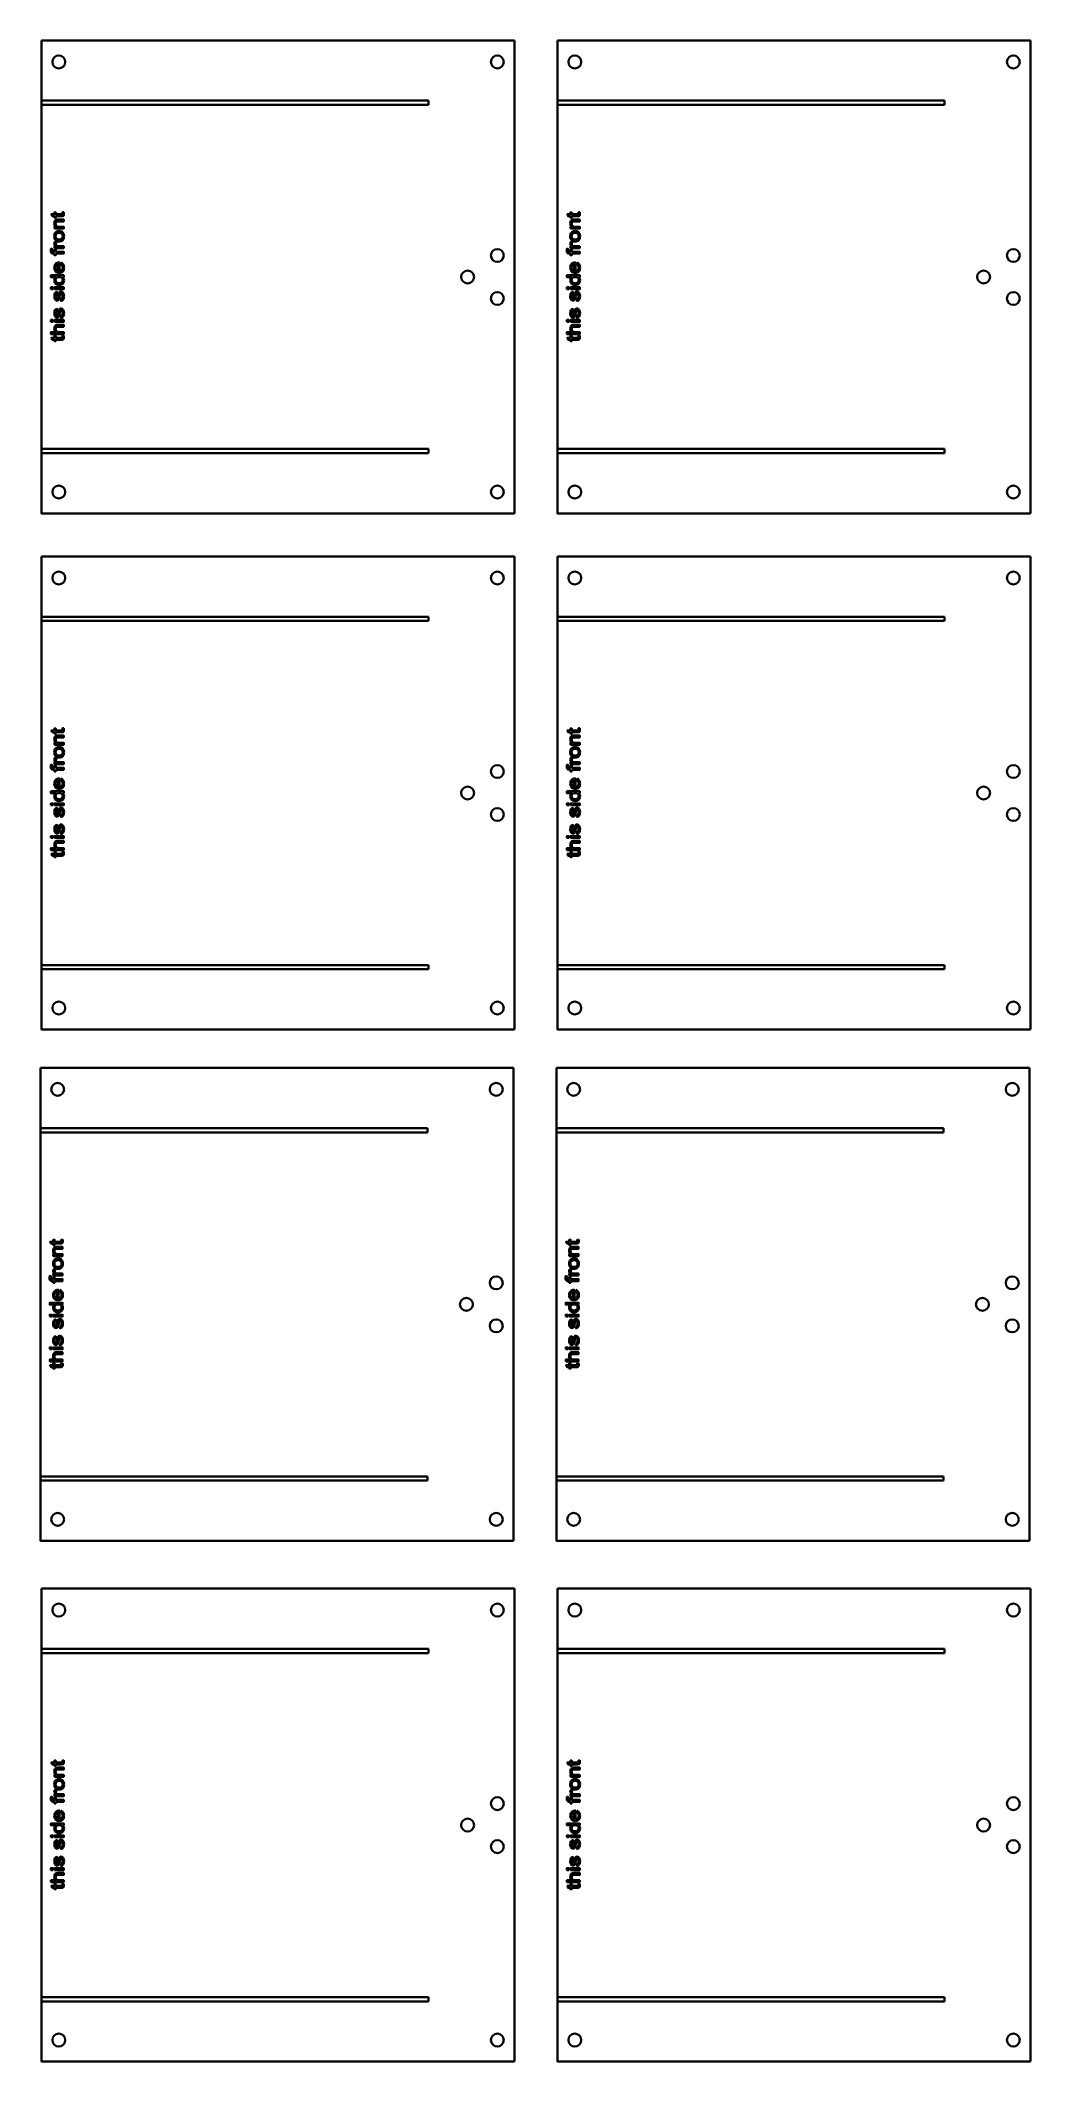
# Model space of a CAD drawing. Header units: millimetres. Extents: x -4 to 226, y -5 to 465.
import ezdxf

# ---------------------------------------------------------------- set-up
doc = ezdxf.new("R2010")
doc.units = ezdxf.units.MM
doc.layers.add('1', color=7, linetype='Continuous', true_color=0xffffff)
doc.layers.add('151', color=7, linetype='Continuous', true_color=0xffffff)

msp = doc.modelspace()

# ---------------------------------------------------------------- linework, layer by layer
at = {"layer": '1', "color": 163, "linetype": 'Continuous', "lineweight": 35}
for p, q in [((-4.02, 465.06), (-4.02, 355.06)), ((105.98, 465.06), (-4.02, 465.06)), ((105.98, 355.06), (105.98, 465.06)), ((115.98, 465.06), (115.98, 355.06)), ((225.98, 465.06), (115.98, 465.06)), ((225.98, 355.06), (225.98, 465.06)), ((-4.02, 450.06), (-4.02, 451.06)), ((-4.02, 451.06), (85.98, 451.06)), ((85.98, 450.06), (-4.02, 450.06)), ((85.98, 451.06), (85.98, 450.06)), ((115.98, 450.06), (115.98, 451.06)), ((115.98, 451.06), (205.98, 451.06)), ((205.98, 450.06), (115.98, 450.06)), ((205.98, 451.06), (205.98, 450.06)), ((-4.02, 369.06), (-4.02, 370.06)), ((-4.02, 370.06), (85.98, 370.06)), ((85.98, 369.06), (-4.02, 369.06)), ((85.98, 370.06), (85.98, 369.06)), ((115.98, 369.06), (115.98, 370.06)), ((115.98, 370.06), (205.98, 370.06)), ((205.98, 369.06), (115.98, 369.06)), ((205.98, 370.06), (205.98, 369.06)), ((-4.02, 355.06), (105.98, 355.06)), ((115.98, 355.06), (225.98, 355.06)), ((-4.02, 345.06), (-4.02, 235.06)), ((105.98, 345.06), (-4.02, 345.06)), ((105.98, 235.06), (105.98, 345.06)), ((115.98, 345.06), (115.98, 235.06)), ((225.98, 345.06), (115.98, 345.06)), ((225.98, 235.06), (225.98, 345.06)), ((-4.02, 330.06), (-4.02, 331.06)), ((-4.02, 331.06), (85.98, 331.06)), ((85.98, 330.06), (-4.02, 330.06)), ((85.98, 331.06), (85.98, 330.06)), ((115.98, 330.06), (115.98, 331.06)), ((115.98, 331.06), (205.98, 331.06)), ((205.98, 330.06), (115.98, 330.06)), ((205.98, 331.06), (205.98, 330.06)), ((-4.02, 249.06), (-4.02, 250.06)), ((-4.02, 250.06), (85.98, 250.06)), ((85.98, 250.06), (85.98, 249.06)), ((115.98, 249.06), (115.98, 250.06)), ((115.98, 250.06), (205.98, 250.06)), ((205.98, 250.06), (205.98, 249.06)), ((85.98, 249.06), (-4.02, 249.06)), ((205.98, 249.06), (115.98, 249.06)), ((-4.02, 235.06), (105.98, 235.06)), ((115.98, 235.06), (225.98, 235.06)), ((-4.29, 226.15), (-4.29, 116.15)), ((105.71, 226.15), (-4.29, 226.15)), ((105.71, 116.15), (105.71, 226.15)), ((115.71, 226.15), (115.71, 116.15)), ((225.71, 226.15), (115.71, 226.15)), ((225.71, 116.15), (225.71, 226.15)), ((-4.29, 211.15), (-4.29, 212.15)), ((-4.29, 212.15), (85.71, 212.15)), ((85.71, 212.15), (85.71, 211.15)), ((115.71, 211.15), (115.71, 212.15)), ((115.71, 212.15), (205.71, 212.15)), ((205.71, 212.15), (205.71, 211.15)), ((85.71, 211.15), (-4.29, 211.15)), ((205.71, 211.15), (115.71, 211.15)), ((-4.29, 130.15), (-4.29, 131.15)), ((-4.29, 131.15), (85.71, 131.15)), ((85.71, 130.15), (-4.29, 130.15)), ((85.71, 131.15), (85.71, 130.15)), ((115.71, 130.15), (115.71, 131.15)), ((115.71, 131.15), (205.71, 131.15)), ((205.71, 130.15), (115.71, 130.15)), ((205.71, 131.15), (205.71, 130.15)), ((-4.29, 116.15), (105.71, 116.15)), ((115.71, 116.15), (225.71, 116.15)), ((-4.02, 105.06), (-4.02, -4.94)), ((105.98, 105.06), (-4.02, 105.06)), ((-4.02, 105.06), (-4.02, -4.94)), ((105.98, 105.06), (-4.02, 105.06)), ((-4.02, 105.06), (-4.02, -4.94)), ((105.98, 105.06), (-4.02, 105.06)), ((105.98, -4.94), (105.98, 105.06)), ((105.98, -4.94), (105.98, 105.06)), ((105.98, -4.94), (105.98, 105.06)), ((115.98, 105.06), (115.98, -4.94)), ((225.98, 105.06), (115.98, 105.06)), ((225.98, -4.94), (225.98, 105.06)), ((-4.02, 90.06), (-4.02, 91.06)), ((-4.02, 91.06), (85.98, 91.06)), ((-4.02, 90.06), (-4.02, 91.06)), ((-4.02, 91.06), (85.98, 91.06)), ((-4.02, 90.06), (-4.02, 91.06)), ((-4.02, 91.06), (85.98, 91.06)), ((85.98, 90.06), (-4.02, 90.06)), ((85.98, 90.06), (-4.02, 90.06)), ((85.98, 90.06), (-4.02, 90.06)), ((85.98, 91.06), (85.98, 90.06)), ((85.98, 91.06), (85.98, 90.06)), ((85.98, 91.06), (85.98, 90.06)), ((115.98, 90.06), (115.98, 91.06)), ((115.98, 91.06), (205.98, 91.06)), ((205.98, 90.06), (115.98, 90.06)), ((205.98, 91.06), (205.98, 90.06)), ((-4.02, 9.06), (-4.02, 10.06)), ((-4.02, 10.06), (85.98, 10.06)), ((-4.02, 9.06), (-4.02, 10.06)), ((-4.02, 10.06), (85.98, 10.06)), ((-4.02, 9.06), (-4.02, 10.06)), ((-4.02, 10.06), (85.98, 10.06)), ((85.98, 10.06), (85.98, 9.06)), ((85.98, 10.06), (85.98, 9.06)), ((85.98, 10.06), (85.98, 9.06)), ((115.98, 9.06), (115.98, 10.06)), ((115.98, 10.06), (205.98, 10.06)), ((205.98, 10.06), (205.98, 9.06)), ((85.98, 9.06), (-4.02, 9.06)), ((85.98, 9.06), (-4.02, 9.06)), ((85.98, 9.06), (-4.02, 9.06)), ((205.98, 9.06), (115.98, 9.06)), ((-4.02, -4.94), (105.98, -4.94)), ((-4.02, -4.94), (105.98, -4.94)), ((-4.02, -4.94), (105.98, -4.94)), ((115.98, -4.94), (225.98, -4.94))]:
    msp.add_line(p, q, dxfattribs=at)
for centre in [(-0.02, 460.06), (101.98, 460.06), (119.98, 460.06), (221.98, 460.06), (101.98, 415.06), (221.98, 415.06), (95.05, 410.06), (215.05, 410.06), (101.98, 405.06), (221.98, 405.06), (-0.02, 360.06), (101.98, 360.06), (119.98, 360.06), (221.98, 360.06), (-0.02, 340.06), (101.98, 340.06), (119.98, 340.06), (221.98, 340.06), (101.98, 295.06), (221.98, 295.06), (95.05, 290.06), (215.05, 290.06), (101.98, 285.06), (221.98, 285.06), (-0.02, 240.06), (101.98, 240.06), (119.98, 240.06), (221.98, 240.06), (-0.29, 221.15), (101.71, 221.15), (119.71, 221.15), (221.71, 221.15), (101.71, 176.15), (221.71, 176.15), (94.78, 171.15), (214.78, 171.15), (101.71, 166.15), (221.71, 166.15), (-0.29, 121.15), (101.71, 121.15), (119.71, 121.15), (221.71, 121.15), (-0.02, 100.06), (-0.02, 100.06), (-0.02, 100.06), (101.98, 100.06), (101.98, 100.06), (101.98, 100.06), (119.98, 100.06), (221.98, 100.06), (101.98, 55.06), (101.98, 55.06), (101.98, 55.06), (221.98, 55.06), (95.05, 50.06), (95.05, 50.06), (95.05, 50.06), (215.05, 50.06), (101.98, 45.06), (101.98, 45.06), (101.98, 45.06), (221.98, 45.06), (-0.02, 0.06), (-0.02, 0.06), (-0.02, 0.06), (101.98, 0.06), (101.98, 0.06), (101.98, 0.06), (119.98, 0.06), (221.98, 0.06)]:
    msp.add_circle(centre, 1.5, dxfattribs=at)
for points, knots in [([(1.15, 425.14), (1.04, 425.12), (0.93, 425.1), (0.82, 425.07), (0.83, 424.99), (0.84, 424.93), (0.84, 424.81), (0.83, 424.76), (0.81, 424.73), (0.79, 424.69), (0.77, 424.67), (0.74, 424.65), (0.71, 424.64), (0.64, 424.63), (0.11, 424.63), (-0.31, 424.63), (-0.73, 424.63), (-0.73, 424.78), (-0.73, 424.93), (-0.73, 425.07), (-0.83, 425.07), (-0.92, 425.07), (-1.02, 425.07), (-1.02, 424.93), (-1.02, 424.78), (-1.02, 424.63), (-1.27, 424.63), (-1.53, 424.63), (-1.78, 424.63), (-1.7, 424.48), (-1.63, 424.33), (-1.56, 424.18), (-1.38, 424.18), (-1.2, 424.18), (-1.02, 424.18), (-1.02, 424.08), (-1.02, 423.97), (-1.02, 423.86), (-0.92, 423.86), (-0.83, 423.86), (-0.73, 423.86), (-0.73, 423.97), (-0.73, 424.08), (-0.73, 424.18), (-0.32, 424.18), (0.1, 424.18), (0.74, 424.18), (0.88, 424.2), (1.02, 424.27), (1.08, 424.34), (1.16, 424.52), (1.18, 424.64), (1.18, 424.9), (1.17, 425.01), (1.15, 425.14)], [0, 0, 0, 0, 0.03632, 0.03632, 0.03632, 0.057771, 0.057771, 0.086505, 0.086505, 0.086505, 0.100021, 0.100021, 0.100021, 0.12599, 0.12599, 0.230626, 0.230626, 0.230626, 0.276172, 0.276172, 0.276172, 0.305342, 0.305342, 0.305342, 0.350887, 0.350887, 0.350887, 0.428165, 0.428165, 0.428165, 0.47854, 0.47854, 0.47854, 0.533325, 0.533325, 0.533325, 0.566553, 0.566553, 0.566553, 0.595722, 0.595722, 0.595722, 0.628949, 0.628949, 0.628949, 0.756171, 0.756171, 0.823648, 0.823648, 0.891018, 0.891018, 0.958502, 0.958502, 1, 1, 1, 1]), ([(-1.02, 421.29), (-0.29, 421.29), (0.43, 421.29), (1.15, 421.29), (1.15, 421.43), (1.15, 421.58), (1.15, 421.73), (0.76, 421.73), (0.36, 421.73), (-0.31, 421.73), (-0.5, 421.8), (-0.7, 422.07), (-0.75, 422.24), (-0.75, 422.55), (-0.73, 422.65), (-0.64, 422.83), (-0.58, 422.89), (-0.43, 422.96), (-0.32, 422.97), (0.27, 422.97), (0.71, 422.97), (1.15, 422.97), (1.15, 423.12), (1.15, 423.27), (1.15, 423.42), (0.71, 423.42), (0.26, 423.42), (-0.35, 423.42), (-0.47, 423.41), (-0.54, 423.4), (-0.65, 423.37), (-0.74, 423.32), (-0.89, 423.19), (-0.95, 423.09), (-1.04, 422.83), (-1.07, 422.68), (-1.07, 422.16), (-0.95, 421.88), (-0.71, 421.69), (-0.81, 421.69), (-0.92, 421.69), (-1.02, 421.69), (-1.02, 421.55), (-1.02, 421.42), (-1.02, 421.29)], [0, 0, 0, 0, 0.153472, 0.153472, 0.153472, 0.184913, 0.184913, 0.184913, 0.268721, 0.268721, 0.327736, 0.327736, 0.386804, 0.386804, 0.423775, 0.423775, 0.460967, 0.460967, 0.498228, 0.498228, 0.607659, 0.607659, 0.607659, 0.645233, 0.645233, 0.645233, 0.758018, 0.758018, 0.801151, 0.801151, 0.801151, 0.827581, 0.827581, 0.854011, 0.854011, 0.880441, 0.880441, 0.941363, 0.941363, 0.941363, 0.966887, 0.966887, 0.966887, 1, 1, 1, 1]), ([(121.15, 425.14), (121.04, 425.12), (120.93, 425.1), (120.82, 425.07), (120.83, 424.99), (120.84, 424.93), (120.84, 424.81), (120.83, 424.76), (120.81, 424.73), (120.79, 424.69), (120.77, 424.67), (120.74, 424.65), (120.71, 424.64), (120.64, 424.63), (120.11, 424.63), (119.69, 424.63), (119.27, 424.63), (119.27, 424.78), (119.27, 424.93), (119.27, 425.07), (119.17, 425.07), (119.08, 425.07), (118.98, 425.07), (118.98, 424.93), (118.98, 424.78), (118.98, 424.63), (118.73, 424.63), (118.47, 424.63), (118.22, 424.63), (118.3, 424.48), (118.37, 424.33), (118.44, 424.18), (118.62, 424.18), (118.8, 424.18), (118.98, 424.18), (118.98, 424.08), (118.98, 423.97), (118.98, 423.86), (119.08, 423.86), (119.17, 423.86), (119.27, 423.86), (119.27, 423.97), (119.27, 424.08), (119.27, 424.18), (119.68, 424.18), (120.1, 424.18), (120.74, 424.18), (120.88, 424.2), (121.02, 424.27), (121.08, 424.34), (121.16, 424.52), (121.18, 424.64), (121.18, 424.9), (121.17, 425.01), (121.15, 425.14)], [0, 0, 0, 0, 0.03632, 0.03632, 0.03632, 0.057771, 0.057771, 0.086505, 0.086505, 0.086505, 0.100021, 0.100021, 0.100021, 0.12599, 0.12599, 0.230626, 0.230626, 0.230626, 0.276172, 0.276172, 0.276172, 0.305342, 0.305342, 0.305342, 0.350887, 0.350887, 0.350887, 0.428165, 0.428165, 0.428165, 0.47854, 0.47854, 0.47854, 0.533325, 0.533325, 0.533325, 0.566553, 0.566553, 0.566553, 0.595722, 0.595722, 0.595722, 0.628949, 0.628949, 0.628949, 0.756171, 0.756171, 0.823648, 0.823648, 0.891018, 0.891018, 0.958502, 0.958502, 1, 1, 1, 1]), ([(118.98, 421.29), (119.71, 421.29), (120.43, 421.29), (121.15, 421.29), (121.15, 421.43), (121.15, 421.58), (121.15, 421.73), (120.76, 421.73), (120.36, 421.73), (119.69, 421.73), (119.5, 421.8), (119.3, 422.07), (119.25, 422.24), (119.25, 422.55), (119.27, 422.65), (119.36, 422.83), (119.42, 422.89), (119.57, 422.96), (119.68, 422.97), (120.27, 422.97), (120.71, 422.97), (121.15, 422.97), (121.15, 423.12), (121.15, 423.27), (121.15, 423.42), (120.71, 423.42), (120.26, 423.42), (119.65, 423.42), (119.53, 423.41), (119.46, 423.4), (119.35, 423.37), (119.26, 423.32), (119.11, 423.19), (119.05, 423.09), (118.96, 422.83), (118.93, 422.68), (118.93, 422.16), (119.05, 421.88), (119.29, 421.69), (119.19, 421.69), (119.08, 421.69), (118.98, 421.69), (118.98, 421.55), (118.98, 421.42), (118.98, 421.29)], [0, 0, 0, 0, 0.153472, 0.153472, 0.153472, 0.184913, 0.184913, 0.184913, 0.268721, 0.268721, 0.327736, 0.327736, 0.386804, 0.386804, 0.423775, 0.423775, 0.460967, 0.460967, 0.498228, 0.498228, 0.607659, 0.607659, 0.607659, 0.645233, 0.645233, 0.645233, 0.758018, 0.758018, 0.801151, 0.801151, 0.801151, 0.827581, 0.827581, 0.854011, 0.854011, 0.880441, 0.880441, 0.941363, 0.941363, 0.941363, 0.966887, 0.966887, 0.966887, 1, 1, 1, 1]), ([(-0.83, 418.71), (-0.63, 418.44), (-0.34, 418.3), (0.43, 418.3), (0.72, 418.42), (1.11, 418.87), (1.2, 419.17), (1.2, 419.76), (1.16, 419.97), (0.98, 420.36), (0.86, 420.51), (0.54, 420.71), (0.32, 420.76), (-0.31, 420.76), (-0.58, 420.65), (-0.97, 420.19), (-1.07, 419.9), (-1.07, 419.21), (-0.99, 418.93), (-0.83, 418.71)], [0, 0, 0, 0, 0.152528, 0.152528, 0.291533, 0.291533, 0.430655, 0.430655, 0.517321, 0.517321, 0.603922, 0.603922, 0.69041, 0.69041, 0.797185, 0.797185, 0.903872, 0.903872, 1, 1, 1, 1]), ([(0.69, 418.98), (0.55, 418.83), (0.35, 418.76), (-0.21, 418.76), (-0.42, 418.83), (-0.69, 419.13), (-0.76, 419.31), (-0.76, 419.75), (-0.69, 419.94), (-0.42, 420.23), (-0.21, 420.31), (0.34, 420.31), (0.55, 420.23), (0.83, 419.94), (0.9, 419.76), (0.9, 419.31), (0.83, 419.13), (0.69, 418.98)], [0, 0, 0, 0, 0.123025, 0.123025, 0.24605, 0.24605, 0.369282, 0.369282, 0.490717, 0.490717, 0.612355, 0.612355, 0.741464, 0.741464, 0.870191, 0.870191, 1, 1, 1, 1]), ([(119.17, 418.71), (119.37, 418.44), (119.66, 418.3), (120.43, 418.3), (120.72, 418.42), (121.11, 418.87), (121.2, 419.17), (121.2, 419.76), (121.16, 419.97), (120.98, 420.36), (120.86, 420.51), (120.54, 420.71), (120.32, 420.76), (119.69, 420.76), (119.42, 420.65), (119.03, 420.19), (118.93, 419.9), (118.93, 419.21), (119.01, 418.93), (119.17, 418.71)], [0, 0, 0, 0, 0.152528, 0.152528, 0.291533, 0.291533, 0.430655, 0.430655, 0.517321, 0.517321, 0.603922, 0.603922, 0.69041, 0.69041, 0.797185, 0.797185, 0.903872, 0.903872, 1, 1, 1, 1]), ([(120.69, 418.98), (120.55, 418.83), (120.35, 418.76), (119.79, 418.76), (119.58, 418.83), (119.31, 419.13), (119.24, 419.31), (119.24, 419.75), (119.31, 419.94), (119.58, 420.23), (119.79, 420.31), (120.34, 420.31), (120.55, 420.23), (120.83, 419.94), (120.9, 419.76), (120.9, 419.31), (120.83, 419.13), (120.69, 418.98)], [0, 0, 0, 0, 0.123025, 0.123025, 0.24605, 0.24605, 0.369282, 0.369282, 0.490717, 0.490717, 0.612355, 0.612355, 0.741464, 0.741464, 0.870191, 0.870191, 1, 1, 1, 1]), ([(-0.73, 415.48), (-0.1, 415.48), (0.53, 415.48), (1.15, 415.48), (1.15, 415.63), (1.15, 415.78), (1.15, 415.92), (0.53, 415.92), (-0.1, 415.92), (-0.73, 415.92), (-0.73, 416.09), (-0.73, 416.26), (-0.73, 416.44), (-0.83, 416.44), (-0.92, 416.44), (-1.02, 416.44), (-1.02, 416.26), (-1.02, 416.09), (-1.02, 415.92), (-1.09, 415.92), (-1.15, 415.92), (-1.35, 415.92), (-1.44, 415.95), (-1.54, 416.06), (-1.56, 416.16), (-1.56, 416.38), (-1.55, 416.46), (-1.54, 416.56), (-1.65, 416.58), (-1.75, 416.6), (-1.86, 416.62), (-1.88, 416.47), (-1.9, 416.33), (-1.9, 416.01), (-1.87, 415.86), (-1.75, 415.65), (-1.67, 415.57), (-1.5, 415.5), (-1.4, 415.48), (-1.17, 415.48), (-1.1, 415.48), (-1.02, 415.48), (-1.02, 415.35), (-1.02, 415.22), (-1.02, 415.09), (-0.92, 415.09), (-0.83, 415.09), (-0.73, 415.09), (-0.73, 415.22), (-0.73, 415.35), (-0.73, 415.48)], [0, 0, 0, 0, 0.174879, 0.174879, 0.174879, 0.215932, 0.215932, 0.215932, 0.390811, 0.390811, 0.390811, 0.43827, 0.43827, 0.43827, 0.464838, 0.464838, 0.464838, 0.512297, 0.512297, 0.512297, 0.530898, 0.530898, 0.567282, 0.567282, 0.603965, 0.603965, 0.626404, 0.626404, 0.626404, 0.657625, 0.657625, 0.657625, 0.697373, 0.697373, 0.758829, 0.758829, 0.820285, 0.820285, 0.865905, 0.865905, 0.890036, 0.890036, 0.890036, 0.930334, 0.930334, 0.930334, 0.959703, 0.959703, 0.959703, 1, 1, 1, 1]), ([(-1.02, 416.78), (-0.29, 416.78), (0.43, 416.78), (1.15, 416.78), (1.15, 416.92), (1.15, 417.07), (1.15, 417.22), (0.77, 417.22), (0.4, 417.22), (-0.14, 417.22), (-0.28, 417.25), (-0.41, 417.3), (-0.5, 417.33), (-0.57, 417.38), (-0.66, 417.54), (-0.69, 417.63), (-0.69, 417.83), (-0.66, 417.94), (-0.61, 418.05), (-0.72, 418.1), (-0.84, 418.15), (-0.95, 418.2), (-1.03, 418.05), (-1.07, 417.9), (-1.07, 417.64), (-1.04, 417.55), (-0.95, 417.37), (-0.84, 417.28), (-0.69, 417.18), (-0.8, 417.18), (-0.91, 417.18), (-1.02, 417.18), (-1.02, 417.04), (-1.02, 416.91), (-1.02, 416.78)], [0, 0, 0, 0, 0.298281, 0.298281, 0.298281, 0.359388, 0.359388, 0.359388, 0.515532, 0.515532, 0.579675, 0.579675, 0.579675, 0.61644, 0.61644, 0.653123, 0.653123, 0.694173, 0.694173, 0.694173, 0.74543, 0.74543, 0.74543, 0.810716, 0.810716, 0.855852, 0.855852, 0.900989, 0.900989, 0.900989, 0.945675, 0.945675, 0.945675, 1, 1, 1, 1]), ([(119.27, 415.48), (119.9, 415.48), (120.53, 415.48), (121.15, 415.48), (121.15, 415.63), (121.15, 415.78), (121.15, 415.92), (120.53, 415.92), (119.9, 415.92), (119.27, 415.92), (119.27, 416.09), (119.27, 416.26), (119.27, 416.44), (119.17, 416.44), (119.08, 416.44), (118.98, 416.44), (118.98, 416.26), (118.98, 416.09), (118.98, 415.92), (118.91, 415.92), (118.85, 415.92), (118.65, 415.92), (118.56, 415.95), (118.46, 416.06), (118.44, 416.16), (118.44, 416.38), (118.45, 416.46), (118.46, 416.56), (118.35, 416.58), (118.25, 416.6), (118.14, 416.62), (118.12, 416.47), (118.1, 416.33), (118.1, 416.01), (118.13, 415.86), (118.25, 415.65), (118.33, 415.57), (118.5, 415.5), (118.6, 415.48), (118.83, 415.48), (118.9, 415.48), (118.98, 415.48), (118.98, 415.35), (118.98, 415.22), (118.98, 415.09), (119.08, 415.09), (119.17, 415.09), (119.27, 415.09), (119.27, 415.22), (119.27, 415.35), (119.27, 415.48)], [0, 0, 0, 0, 0.174879, 0.174879, 0.174879, 0.215932, 0.215932, 0.215932, 0.390811, 0.390811, 0.390811, 0.43827, 0.43827, 0.43827, 0.464838, 0.464838, 0.464838, 0.512297, 0.512297, 0.512297, 0.530898, 0.530898, 0.567282, 0.567282, 0.603965, 0.603965, 0.626404, 0.626404, 0.626404, 0.657625, 0.657625, 0.657625, 0.697373, 0.697373, 0.758829, 0.758829, 0.820285, 0.820285, 0.865905, 0.865905, 0.890036, 0.890036, 0.890036, 0.930334, 0.930334, 0.930334, 0.959703, 0.959703, 0.959703, 1, 1, 1, 1]), ([(118.98, 416.78), (119.71, 416.78), (120.43, 416.78), (121.15, 416.78), (121.15, 416.92), (121.15, 417.07), (121.15, 417.22), (120.77, 417.22), (120.4, 417.22), (119.86, 417.22), (119.72, 417.25), (119.59, 417.3), (119.5, 417.33), (119.43, 417.38), (119.34, 417.54), (119.31, 417.63), (119.31, 417.83), (119.34, 417.94), (119.39, 418.05), (119.28, 418.1), (119.16, 418.15), (119.05, 418.2), (118.97, 418.05), (118.93, 417.9), (118.93, 417.64), (118.96, 417.55), (119.05, 417.37), (119.16, 417.28), (119.31, 417.18), (119.2, 417.18), (119.09, 417.18), (118.98, 417.18), (118.98, 417.04), (118.98, 416.91), (118.98, 416.78)], [0, 0, 0, 0, 0.298281, 0.298281, 0.298281, 0.359388, 0.359388, 0.359388, 0.515532, 0.515532, 0.579675, 0.579675, 0.579675, 0.61644, 0.61644, 0.653123, 0.653123, 0.694173, 0.694173, 0.694173, 0.74543, 0.74543, 0.74543, 0.810716, 0.810716, 0.855852, 0.855852, 0.900989, 0.900989, 0.900989, 0.945675, 0.945675, 0.945675, 1, 1, 1, 1]), ([(0.88, 410.04), (0.97, 410.04), (1.06, 410.04), (1.15, 410.04), (1.15, 410.17), (1.15, 410.31), (1.15, 410.45), (0.15, 410.45), (-0.85, 410.45), (-1.85, 410.45), (-1.85, 410.3), (-1.85, 410.15), (-1.85, 410.01), (-1.49, 410.01), (-1.13, 410.01), (-0.77, 410.01), (-0.86, 409.93), (-0.93, 409.83), (-1.04, 409.58), (-1.07, 409.44), (-1.07, 409.07), (-1.02, 408.87), (-0.83, 408.52), (-0.7, 408.39), (-0.34, 408.21), (-0.15, 408.17), (0.29, 408.17), (0.49, 408.22), (0.83, 408.41), (0.96, 408.55), (1.16, 408.9), (1.2, 409.09), (1.2, 409.62), (1.1, 409.87), (0.88, 410.04)], [0, 0, 0, 0, 0.0278, 0.0278, 0.0278, 0.069672, 0.069672, 0.069672, 0.373681, 0.373681, 0.373681, 0.418561, 0.418561, 0.418561, 0.52766, 0.52766, 0.52766, 0.565577, 0.565577, 0.603494, 0.603494, 0.65531, 0.65531, 0.707127, 0.707127, 0.758798, 0.758798, 0.811842, 0.811842, 0.864886, 0.864886, 0.918038, 0.918038, 1, 1, 1, 1]), ([(0.5, 413.41), (0.49, 413.25), (0.47, 413.1), (0.45, 412.95), (0.61, 412.88), (0.72, 412.79), (0.86, 412.56), (0.9, 412.42), (0.9, 412.04), (0.84, 411.85), (0.58, 411.56), (0.4, 411.48), (0.16, 411.46), (0.16, 412.11), (0.16, 412.77), (0.16, 413.42), (0.12, 413.42), (0.09, 413.42), (-0.3, 413.42), (-0.57, 413.31), (-0.97, 412.87), (-1.07, 412.58), (-1.07, 411.86), (-0.97, 411.57), (-0.56, 411.11), (-0.28, 411), (0.44, 411), (0.71, 411.11), (1.11, 411.56), (1.2, 411.87), (1.2, 412.56), (1.14, 412.81), (0.9, 413.2), (0.72, 413.33), (0.5, 413.41)], [0, 0, 0, 0, 0.027512, 0.027512, 0.027512, 0.053882, 0.053882, 0.080215, 0.080215, 0.115599, 0.115599, 0.150965, 0.150965, 0.150965, 0.266706, 0.266706, 0.266706, 0.272512, 0.272512, 0.367755, 0.367755, 0.462916, 0.462916, 0.56109, 0.56109, 0.659346, 0.659346, 0.754303, 0.754303, 0.84926, 0.84926, 0.92463, 0.92463, 1, 1, 1, 1]), ([(-0.14, 412.95), (-0.14, 412.46), (-0.14, 411.97), (-0.14, 411.49), (-0.33, 411.5), (-0.48, 411.58), (-0.71, 411.86), (-0.77, 412.03), (-0.77, 412.46), (-0.69, 412.64), (-0.55, 412.78), (-0.46, 412.88), (-0.32, 412.93), (-0.14, 412.95)], [0, 0, 0, 0, 0.413869, 0.413869, 0.413869, 0.561994, 0.561994, 0.710416, 0.710416, 0.87432, 0.87432, 0.87432, 1, 1, 1, 1]), ([(0.69, 408.84), (0.56, 408.7), (0.35, 408.63), (-0.22, 408.63), (-0.43, 408.7), (-0.7, 408.96), (-0.76, 409.13), (-0.76, 409.53), (-0.69, 409.7), (-0.42, 409.97), (-0.2, 410.04), (0.37, 410.04), (0.57, 409.98), (0.83, 409.7), (0.9, 409.54), (0.9, 409.15), (0.83, 408.98), (0.69, 408.84)], [0, 0, 0, 0, 0.124289, 0.124289, 0.252686, 0.252686, 0.381121, 0.381121, 0.512564, 0.512564, 0.643606, 0.643606, 0.762642, 0.762642, 0.881889, 0.881889, 1, 1, 1, 1]), ([(120.88, 410.04), (120.97, 410.04), (121.06, 410.04), (121.15, 410.04), (121.15, 410.17), (121.15, 410.31), (121.15, 410.45), (120.15, 410.45), (119.15, 410.45), (118.15, 410.45), (118.15, 410.3), (118.15, 410.15), (118.15, 410.01), (118.51, 410.01), (118.87, 410.01), (119.23, 410.01), (119.14, 409.93), (119.07, 409.83), (118.96, 409.58), (118.93, 409.44), (118.93, 409.07), (118.98, 408.87), (119.17, 408.52), (119.3, 408.39), (119.66, 408.21), (119.85, 408.17), (120.29, 408.17), (120.49, 408.22), (120.83, 408.41), (120.96, 408.55), (121.16, 408.9), (121.2, 409.09), (121.2, 409.62), (121.1, 409.87), (120.88, 410.04)], [0, 0, 0, 0, 0.0278, 0.0278, 0.0278, 0.069672, 0.069672, 0.069672, 0.373681, 0.373681, 0.373681, 0.418561, 0.418561, 0.418561, 0.52766, 0.52766, 0.52766, 0.565577, 0.565577, 0.603494, 0.603494, 0.65531, 0.65531, 0.707127, 0.707127, 0.758798, 0.758798, 0.811842, 0.811842, 0.864886, 0.864886, 0.918038, 0.918038, 1, 1, 1, 1]), ([(120.5, 413.41), (120.49, 413.25), (120.47, 413.1), (120.45, 412.95), (120.61, 412.88), (120.72, 412.79), (120.86, 412.56), (120.9, 412.42), (120.9, 412.04), (120.84, 411.85), (120.58, 411.56), (120.4, 411.48), (120.16, 411.46), (120.16, 412.11), (120.16, 412.77), (120.16, 413.42), (120.12, 413.42), (120.09, 413.42), (119.7, 413.42), (119.43, 413.31), (119.03, 412.87), (118.93, 412.58), (118.93, 411.86), (119.03, 411.57), (119.44, 411.11), (119.72, 411), (120.44, 411), (120.71, 411.11), (121.11, 411.56), (121.2, 411.87), (121.2, 412.56), (121.14, 412.81), (120.9, 413.2), (120.72, 413.33), (120.5, 413.41)], [0, 0, 0, 0, 0.027512, 0.027512, 0.027512, 0.053882, 0.053882, 0.080215, 0.080215, 0.115599, 0.115599, 0.150965, 0.150965, 0.150965, 0.266706, 0.266706, 0.266706, 0.272512, 0.272512, 0.367755, 0.367755, 0.462916, 0.462916, 0.56109, 0.56109, 0.659346, 0.659346, 0.754303, 0.754303, 0.84926, 0.84926, 0.92463, 0.92463, 1, 1, 1, 1]), ([(119.86, 412.95), (119.86, 412.46), (119.86, 411.97), (119.86, 411.49), (119.67, 411.5), (119.52, 411.58), (119.29, 411.86), (119.23, 412.03), (119.23, 412.46), (119.31, 412.64), (119.45, 412.78), (119.54, 412.88), (119.68, 412.93), (119.86, 412.95)], [0, 0, 0, 0, 0.413869, 0.413869, 0.413869, 0.561994, 0.561994, 0.710416, 0.710416, 0.87432, 0.87432, 0.87432, 1, 1, 1, 1]), ([(120.69, 408.84), (120.56, 408.7), (120.35, 408.63), (119.78, 408.63), (119.57, 408.7), (119.3, 408.96), (119.24, 409.13), (119.24, 409.53), (119.31, 409.7), (119.58, 409.97), (119.8, 410.04), (120.37, 410.04), (120.57, 409.98), (120.83, 409.7), (120.9, 409.54), (120.9, 409.15), (120.83, 408.98), (120.69, 408.84)], [0, 0, 0, 0, 0.124289, 0.124289, 0.252686, 0.252686, 0.381121, 0.381121, 0.512564, 0.512564, 0.643606, 0.643606, 0.762642, 0.762642, 0.881889, 0.881889, 1, 1, 1, 1]), ([(-1.85, 407.21), (-1.7, 407.21), (-1.56, 407.21), (-1.42, 407.21), (-1.42, 407.36), (-1.42, 407.51), (-1.42, 407.65), (-1.56, 407.65), (-1.7, 407.65), (-1.85, 407.65), (-1.85, 407.51), (-1.85, 407.36), (-1.85, 407.21)], [0, 0, 0, 0, 0.24378, 0.24378, 0.24378, 0.5, 0.5, 0.5, 0.74378, 0.74378, 0.74378, 1, 1, 1, 1]), ([(0.45, 404.94), (0.47, 404.79), (0.49, 404.64), (0.51, 404.5), (0.74, 404.55), (0.91, 404.66), (1.14, 405.02), (1.2, 405.28), (1.2, 405.82), (1.17, 406.01), (1.05, 406.34), (0.97, 406.46), (0.75, 406.63), (0.64, 406.68), (0.39, 406.68), (0.29, 406.64), (0.12, 406.5), (0.05, 406.4), (-0.04, 406.15), (-0.09, 405.93), (-0.21, 405.4), (-0.24, 405.27), (-0.26, 405.22), (-0.28, 405.15), (-0.32, 405.09), (-0.39, 405.02), (-0.44, 405), (-0.56, 405), (-0.63, 405.04), (-0.74, 405.22), (-0.77, 405.36), (-0.77, 405.74), (-0.73, 405.88), (-0.61, 406.07), (-0.52, 406.12), (-0.41, 406.14), (-0.43, 406.29), (-0.44, 406.43), (-0.46, 406.58), (-0.6, 406.55), (-0.71, 406.5), (-0.88, 406.35), (-0.95, 406.24), (-1.04, 405.92), (-1.07, 405.74), (-1.07, 405.4), (-1.05, 405.27), (-0.99, 405.03), (-0.96, 404.94), (-0.92, 404.87), (-0.86, 404.78), (-0.79, 404.7), (-0.63, 404.6), (-0.54, 404.57), (-0.34, 404.57), (-0.24, 404.6), (-0.06, 404.73), (0.01, 404.83), (0.11, 405.08), (0.16, 405.31), (0.28, 405.88), (0.33, 406.03), (0.36, 406.09), (0.41, 406.18), (0.47, 406.22), (0.65, 406.22), (0.73, 406.17), (0.87, 405.97), (0.9, 405.82), (0.9, 405.41), (0.86, 405.26), (0.71, 405.03), (0.59, 404.96), (0.45, 404.94)], [0, 0, 0, 0, 0.044998, 0.044998, 0.044998, 0.110028, 0.110028, 0.175121, 0.175121, 0.214478, 0.214478, 0.253835, 0.253835, 0.293274, 0.293274, 0.333576, 0.333576, 0.373985, 0.373985, 0.414568, 0.414568, 0.442584, 0.442584, 0.442584, 0.459926, 0.459926, 0.476896, 0.476896, 0.503719, 0.503719, 0.530442, 0.530442, 0.553044, 0.553044, 0.575681, 0.575681, 0.575681, 0.612471, 0.612471, 0.612471, 0.643882, 0.643882, 0.675292, 0.675292, 0.706703, 0.706703, 0.727526, 0.727526, 0.748334, 0.748334, 0.748334, 0.772679, 0.772679, 0.796963, 0.796963, 0.823655, 0.823655, 0.85028, 0.85028, 0.876877, 0.876877, 0.896635, 0.896635, 0.896635, 0.915632, 0.915632, 0.936819, 0.936819, 0.957976, 0.957976, 0.978942, 0.978942, 1, 1, 1, 1]), ([(-1.02, 407.21), (-0.29, 407.21), (0.43, 407.21), (1.15, 407.21), (1.15, 407.36), (1.15, 407.51), (1.15, 407.65), (0.43, 407.65), (-0.29, 407.65), (-1.02, 407.65), (-1.02, 407.51), (-1.02, 407.36), (-1.02, 407.21)], [0, 0, 0, 0, 0.414985, 0.414985, 0.414985, 0.5, 0.5, 0.5, 0.914985, 0.914985, 0.914985, 1, 1, 1, 1]), ([(118.15, 407.21), (118.3, 407.21), (118.44, 407.21), (118.58, 407.21), (118.58, 407.36), (118.58, 407.51), (118.58, 407.65), (118.44, 407.65), (118.3, 407.65), (118.15, 407.65), (118.15, 407.51), (118.15, 407.36), (118.15, 407.21)], [0, 0, 0, 0, 0.24378, 0.24378, 0.24378, 0.5, 0.5, 0.5, 0.74378, 0.74378, 0.74378, 1, 1, 1, 1]), ([(120.45, 404.94), (120.47, 404.79), (120.49, 404.64), (120.51, 404.5), (120.74, 404.55), (120.91, 404.66), (121.14, 405.02), (121.2, 405.28), (121.2, 405.82), (121.17, 406.01), (121.05, 406.34), (120.97, 406.46), (120.75, 406.63), (120.64, 406.68), (120.39, 406.68), (120.29, 406.64), (120.12, 406.5), (120.05, 406.4), (119.96, 406.15), (119.91, 405.93), (119.79, 405.4), (119.76, 405.27), (119.74, 405.22), (119.72, 405.15), (119.68, 405.09), (119.61, 405.02), (119.56, 405), (119.44, 405), (119.37, 405.04), (119.26, 405.22), (119.23, 405.36), (119.23, 405.74), (119.27, 405.88), (119.39, 406.07), (119.48, 406.12), (119.59, 406.14), (119.57, 406.29), (119.56, 406.43), (119.54, 406.58), (119.4, 406.55), (119.29, 406.5), (119.12, 406.35), (119.05, 406.24), (118.96, 405.92), (118.93, 405.74), (118.93, 405.4), (118.95, 405.27), (119.01, 405.03), (119.04, 404.94), (119.08, 404.87), (119.14, 404.78), (119.21, 404.7), (119.37, 404.6), (119.46, 404.57), (119.66, 404.57), (119.76, 404.6), (119.94, 404.73), (120.01, 404.83), (120.11, 405.08), (120.16, 405.31), (120.28, 405.88), (120.33, 406.03), (120.36, 406.09), (120.41, 406.18), (120.47, 406.22), (120.65, 406.22), (120.73, 406.17), (120.87, 405.97), (120.9, 405.82), (120.9, 405.41), (120.86, 405.26), (120.71, 405.03), (120.59, 404.96), (120.45, 404.94)], [0, 0, 0, 0, 0.044998, 0.044998, 0.044998, 0.110028, 0.110028, 0.175121, 0.175121, 0.214478, 0.214478, 0.253835, 0.253835, 0.293274, 0.293274, 0.333576, 0.333576, 0.373985, 0.373985, 0.414568, 0.414568, 0.442584, 0.442584, 0.442584, 0.459926, 0.459926, 0.476896, 0.476896, 0.503719, 0.503719, 0.530442, 0.530442, 0.553044, 0.553044, 0.575681, 0.575681, 0.575681, 0.612471, 0.612471, 0.612471, 0.643882, 0.643882, 0.675292, 0.675292, 0.706703, 0.706703, 0.727526, 0.727526, 0.748334, 0.748334, 0.748334, 0.772679, 0.772679, 0.796963, 0.796963, 0.823655, 0.823655, 0.85028, 0.85028, 0.876877, 0.876877, 0.896635, 0.896635, 0.896635, 0.915632, 0.915632, 0.936819, 0.936819, 0.957976, 0.957976, 0.978942, 0.978942, 1, 1, 1, 1]), ([(118.98, 407.21), (119.71, 407.21), (120.43, 407.21), (121.15, 407.21), (121.15, 407.36), (121.15, 407.51), (121.15, 407.65), (120.43, 407.65), (119.71, 407.65), (118.98, 407.65), (118.98, 407.51), (118.98, 407.36), (118.98, 407.21)], [0, 0, 0, 0, 0.414985, 0.414985, 0.414985, 0.5, 0.5, 0.5, 0.914985, 0.914985, 0.914985, 1, 1, 1, 1]), ([(-1.85, 399.61), (-1.7, 399.61), (-1.56, 399.61), (-1.42, 399.61), (-1.42, 399.76), (-1.42, 399.91), (-1.42, 400.06), (-1.56, 400.06), (-1.7, 400.06), (-1.85, 400.06), (-1.85, 399.91), (-1.85, 399.76), (-1.85, 399.61)], [0, 0, 0, 0, 0.24378, 0.24378, 0.24378, 0.5, 0.5, 0.5, 0.74378, 0.74378, 0.74378, 1, 1, 1, 1]), ([(0.45, 401), (0.47, 400.85), (0.49, 400.7), (0.51, 400.55), (0.74, 400.6), (0.91, 400.72), (1.14, 401.08), (1.2, 401.34), (1.2, 401.88), (1.17, 402.07), (1.05, 402.4), (0.97, 402.52), (0.75, 402.69), (0.64, 402.74), (0.39, 402.74), (0.29, 402.7), (0.12, 402.56), (0.05, 402.46), (-0.04, 402.21), (-0.09, 401.99), (-0.21, 401.46), (-0.24, 401.33), (-0.26, 401.28), (-0.28, 401.21), (-0.32, 401.15), (-0.39, 401.08), (-0.44, 401.06), (-0.56, 401.06), (-0.63, 401.1), (-0.74, 401.28), (-0.77, 401.42), (-0.77, 401.8), (-0.73, 401.94), (-0.61, 402.12), (-0.52, 402.18), (-0.41, 402.2), (-0.43, 402.35), (-0.44, 402.49), (-0.46, 402.64), (-0.6, 402.61), (-0.71, 402.56), (-0.88, 402.41), (-0.95, 402.29), (-1.04, 401.98), (-1.07, 401.8), (-1.07, 401.46), (-1.05, 401.33), (-0.99, 401.09), (-0.96, 401), (-0.92, 400.93), (-0.86, 400.84), (-0.79, 400.76), (-0.63, 400.66), (-0.54, 400.63), (-0.34, 400.63), (-0.24, 400.66), (-0.06, 400.79), (0.01, 400.89), (0.11, 401.14), (0.16, 401.37), (0.28, 401.94), (0.33, 402.09), (0.36, 402.15), (0.41, 402.24), (0.47, 402.28), (0.65, 402.28), (0.73, 402.23), (0.87, 402.03), (0.9, 401.88), (0.9, 401.47), (0.86, 401.31), (0.71, 401.09), (0.59, 401.02), (0.45, 401)], [0, 0, 0, 0, 0.044998, 0.044998, 0.044998, 0.110028, 0.110028, 0.175121, 0.175121, 0.214478, 0.214478, 0.253835, 0.253835, 0.293274, 0.293274, 0.333576, 0.333576, 0.373985, 0.373985, 0.414568, 0.414568, 0.442584, 0.442584, 0.442584, 0.459926, 0.459926, 0.476896, 0.476896, 0.503719, 0.503719, 0.530442, 0.530442, 0.553044, 0.553044, 0.575681, 0.575681, 0.575681, 0.612471, 0.612471, 0.612471, 0.643882, 0.643882, 0.675292, 0.675292, 0.706703, 0.706703, 0.727526, 0.727526, 0.748334, 0.748334, 0.748334, 0.772679, 0.772679, 0.796963, 0.796963, 0.823655, 0.823655, 0.85028, 0.85028, 0.876877, 0.876877, 0.896635, 0.896635, 0.896635, 0.915632, 0.915632, 0.936819, 0.936819, 0.957976, 0.957976, 0.978942, 0.978942, 1, 1, 1, 1]), ([(-1.02, 399.61), (-0.29, 399.61), (0.43, 399.61), (1.15, 399.61), (1.15, 399.76), (1.15, 399.91), (1.15, 400.06), (0.43, 400.06), (-0.29, 400.06), (-1.02, 400.06), (-1.02, 399.91), (-1.02, 399.76), (-1.02, 399.61)], [0, 0, 0, 0, 0.414985, 0.414985, 0.414985, 0.5, 0.5, 0.5, 0.914985, 0.914985, 0.914985, 1, 1, 1, 1]), ([(118.15, 399.61), (118.3, 399.61), (118.44, 399.61), (118.58, 399.61), (118.58, 399.76), (118.58, 399.91), (118.58, 400.06), (118.44, 400.06), (118.3, 400.06), (118.15, 400.06), (118.15, 399.91), (118.15, 399.76), (118.15, 399.61)], [0, 0, 0, 0, 0.24378, 0.24378, 0.24378, 0.5, 0.5, 0.5, 0.74378, 0.74378, 0.74378, 1, 1, 1, 1]), ([(120.45, 401), (120.47, 400.85), (120.49, 400.7), (120.51, 400.55), (120.74, 400.6), (120.91, 400.72), (121.14, 401.08), (121.2, 401.34), (121.2, 401.88), (121.17, 402.07), (121.05, 402.4), (120.97, 402.52), (120.75, 402.69), (120.64, 402.74), (120.39, 402.74), (120.29, 402.7), (120.12, 402.56), (120.05, 402.46), (119.96, 402.21), (119.91, 401.99), (119.79, 401.46), (119.76, 401.33), (119.74, 401.28), (119.72, 401.21), (119.68, 401.15), (119.61, 401.08), (119.56, 401.06), (119.44, 401.06), (119.37, 401.1), (119.26, 401.28), (119.23, 401.42), (119.23, 401.8), (119.27, 401.94), (119.39, 402.12), (119.48, 402.18), (119.59, 402.2), (119.57, 402.35), (119.56, 402.49), (119.54, 402.64), (119.4, 402.61), (119.29, 402.56), (119.12, 402.41), (119.05, 402.29), (118.96, 401.98), (118.93, 401.8), (118.93, 401.46), (118.95, 401.33), (119.01, 401.09), (119.04, 401), (119.08, 400.93), (119.14, 400.84), (119.21, 400.76), (119.37, 400.66), (119.46, 400.63), (119.66, 400.63), (119.76, 400.66), (119.94, 400.79), (120.01, 400.89), (120.11, 401.14), (120.16, 401.37), (120.28, 401.94), (120.33, 402.09), (120.36, 402.15), (120.41, 402.24), (120.47, 402.28), (120.65, 402.28), (120.73, 402.23), (120.87, 402.03), (120.9, 401.88), (120.9, 401.47), (120.86, 401.31), (120.71, 401.09), (120.59, 401.02), (120.45, 401)], [0, 0, 0, 0, 0.044998, 0.044998, 0.044998, 0.110028, 0.110028, 0.175121, 0.175121, 0.214478, 0.214478, 0.253835, 0.253835, 0.293274, 0.293274, 0.333576, 0.333576, 0.373985, 0.373985, 0.414568, 0.414568, 0.442584, 0.442584, 0.442584, 0.459926, 0.459926, 0.476896, 0.476896, 0.503719, 0.503719, 0.530442, 0.530442, 0.553044, 0.553044, 0.575681, 0.575681, 0.575681, 0.612471, 0.612471, 0.612471, 0.643882, 0.643882, 0.675292, 0.675292, 0.706703, 0.706703, 0.727526, 0.727526, 0.748334, 0.748334, 0.748334, 0.772679, 0.772679, 0.796963, 0.796963, 0.823655, 0.823655, 0.85028, 0.85028, 0.876877, 0.876877, 0.896635, 0.896635, 0.896635, 0.915632, 0.915632, 0.936819, 0.936819, 0.957976, 0.957976, 0.978942, 0.978942, 1, 1, 1, 1]), ([(118.98, 399.61), (119.71, 399.61), (120.43, 399.61), (121.15, 399.61), (121.15, 399.76), (121.15, 399.91), (121.15, 400.06), (120.43, 400.06), (119.71, 400.06), (118.98, 400.06), (118.98, 399.91), (118.98, 399.76), (118.98, 399.61)], [0, 0, 0, 0, 0.414985, 0.414985, 0.414985, 0.5, 0.5, 0.5, 0.914985, 0.914985, 0.914985, 1, 1, 1, 1]), ([(-1.85, 396.79), (-0.85, 396.79), (0.15, 396.79), (1.15, 396.79), (1.15, 396.94), (1.15, 397.09), (1.15, 397.24), (0.76, 397.24), (0.36, 397.24), (-0.21, 397.24), (-0.34, 397.26), (-0.53, 397.36), (-0.61, 397.44), (-0.72, 397.67), (-0.75, 397.8), (-0.75, 398.11), (-0.71, 398.24), (-0.54, 398.44), (-0.41, 398.48), (0.24, 398.48), (0.7, 398.48), (1.15, 398.48), (1.15, 398.63), (1.15, 398.78), (1.15, 398.93), (0.7, 398.93), (0.24, 398.93), (-0.44, 398.93), (-0.6, 398.9), (-0.82, 398.78), (-0.91, 398.67), (-1.04, 398.39), (-1.07, 398.22), (-1.07, 397.71), (-0.97, 397.44), (-0.77, 397.24), (-1.13, 397.24), (-1.49, 397.24), (-1.85, 397.24), (-1.85, 397.09), (-1.85, 396.94), (-1.85, 396.79)], [0, 0, 0, 0, 0.181316, 0.181316, 0.181316, 0.208224, 0.208224, 0.208224, 0.280087, 0.280087, 0.310975, 0.310975, 0.341863, 0.341863, 0.372751, 0.372751, 0.413935, 0.413935, 0.455038, 0.455038, 0.557482, 0.557482, 0.557482, 0.588417, 0.588417, 0.588417, 0.684003, 0.684003, 0.728347, 0.728347, 0.772652, 0.772652, 0.816838, 0.816838, 0.888693, 0.888693, 0.888693, 0.967438, 0.967438, 0.967438, 1, 1, 1, 1]), ([(1.15, 396.42), (1.04, 396.4), (0.93, 396.38), (0.82, 396.35), (0.83, 396.27), (0.84, 396.21), (0.84, 396.09), (0.83, 396.04), (0.81, 396.01), (0.79, 395.97), (0.77, 395.95), (0.74, 395.93), (0.71, 395.92), (0.64, 395.91), (0.11, 395.91), (-0.31, 395.91), (-0.73, 395.91), (-0.73, 396.06), (-0.73, 396.21), (-0.73, 396.35), (-0.83, 396.35), (-0.92, 396.35), (-1.02, 396.35), (-1.02, 396.21), (-1.02, 396.06), (-1.02, 395.91), (-1.27, 395.91), (-1.53, 395.91), (-1.78, 395.91), (-1.7, 395.76), (-1.63, 395.61), (-1.56, 395.46), (-1.38, 395.46), (-1.2, 395.46), (-1.02, 395.46), (-1.02, 395.36), (-1.02, 395.25), (-1.02, 395.14), (-0.92, 395.14), (-0.83, 395.14), (-0.73, 395.14), (-0.73, 395.25), (-0.73, 395.36), (-0.73, 395.46), (-0.32, 395.46), (0.1, 395.46), (0.74, 395.46), (0.88, 395.48), (1.02, 395.55), (1.08, 395.62), (1.16, 395.8), (1.18, 395.92), (1.18, 396.18), (1.17, 396.29), (1.15, 396.42)], [0, 0, 0, 0, 0.03632, 0.03632, 0.03632, 0.057771, 0.057771, 0.086505, 0.086505, 0.086505, 0.100021, 0.100021, 0.100021, 0.12599, 0.12599, 0.230626, 0.230626, 0.230626, 0.276172, 0.276172, 0.276172, 0.305342, 0.305342, 0.305342, 0.350887, 0.350887, 0.350887, 0.428165, 0.428165, 0.428165, 0.47854, 0.47854, 0.47854, 0.533325, 0.533325, 0.533325, 0.566553, 0.566553, 0.566553, 0.595722, 0.595722, 0.595722, 0.628949, 0.628949, 0.628949, 0.756171, 0.756171, 0.823648, 0.823648, 0.891018, 0.891018, 0.958502, 0.958502, 1, 1, 1, 1]), ([(118.15, 396.79), (119.15, 396.79), (120.15, 396.79), (121.15, 396.79), (121.15, 396.94), (121.15, 397.09), (121.15, 397.24), (120.76, 397.24), (120.36, 397.24), (119.79, 397.24), (119.66, 397.26), (119.47, 397.36), (119.39, 397.44), (119.28, 397.67), (119.25, 397.8), (119.25, 398.11), (119.29, 398.24), (119.46, 398.44), (119.59, 398.48), (120.24, 398.48), (120.7, 398.48), (121.15, 398.48), (121.15, 398.63), (121.15, 398.78), (121.15, 398.93), (120.7, 398.93), (120.24, 398.93), (119.56, 398.93), (119.4, 398.9), (119.18, 398.78), (119.09, 398.67), (118.96, 398.39), (118.93, 398.22), (118.93, 397.71), (119.03, 397.44), (119.23, 397.24), (118.87, 397.24), (118.51, 397.24), (118.15, 397.24), (118.15, 397.09), (118.15, 396.94), (118.15, 396.79)], [0, 0, 0, 0, 0.181316, 0.181316, 0.181316, 0.208224, 0.208224, 0.208224, 0.280087, 0.280087, 0.310975, 0.310975, 0.341863, 0.341863, 0.372751, 0.372751, 0.413935, 0.413935, 0.455038, 0.455038, 0.557482, 0.557482, 0.557482, 0.588417, 0.588417, 0.588417, 0.684003, 0.684003, 0.728347, 0.728347, 0.772652, 0.772652, 0.816838, 0.816838, 0.888693, 0.888693, 0.888693, 0.967438, 0.967438, 0.967438, 1, 1, 1, 1]), ([(121.15, 396.42), (121.04, 396.4), (120.93, 396.38), (120.82, 396.35), (120.83, 396.27), (120.84, 396.21), (120.84, 396.09), (120.83, 396.04), (120.81, 396.01), (120.79, 395.97), (120.77, 395.95), (120.74, 395.93), (120.71, 395.92), (120.64, 395.91), (120.11, 395.91), (119.69, 395.91), (119.27, 395.91), (119.27, 396.06), (119.27, 396.21), (119.27, 396.35), (119.17, 396.35), (119.08, 396.35), (118.98, 396.35), (118.98, 396.21), (118.98, 396.06), (118.98, 395.91), (118.73, 395.91), (118.47, 395.91), (118.22, 395.91), (118.3, 395.76), (118.37, 395.61), (118.44, 395.46), (118.62, 395.46), (118.8, 395.46), (118.98, 395.46), (118.98, 395.36), (118.98, 395.25), (118.98, 395.14), (119.08, 395.14), (119.17, 395.14), (119.27, 395.14), (119.27, 395.25), (119.27, 395.36), (119.27, 395.46), (119.68, 395.46), (120.1, 395.46), (120.74, 395.46), (120.88, 395.48), (121.02, 395.55), (121.08, 395.62), (121.16, 395.8), (121.18, 395.92), (121.18, 396.18), (121.17, 396.29), (121.15, 396.42)], [0, 0, 0, 0, 0.03632, 0.03632, 0.03632, 0.057771, 0.057771, 0.086505, 0.086505, 0.086505, 0.100021, 0.100021, 0.100021, 0.12599, 0.12599, 0.230626, 0.230626, 0.230626, 0.276172, 0.276172, 0.276172, 0.305342, 0.305342, 0.305342, 0.350887, 0.350887, 0.350887, 0.428165, 0.428165, 0.428165, 0.47854, 0.47854, 0.47854, 0.533325, 0.533325, 0.533325, 0.566553, 0.566553, 0.566553, 0.595722, 0.595722, 0.595722, 0.628949, 0.628949, 0.628949, 0.756171, 0.756171, 0.823648, 0.823648, 0.891018, 0.891018, 0.958502, 0.958502, 1, 1, 1, 1]), ([(1.15, 305.14), (1.04, 305.12), (0.93, 305.1), (0.82, 305.07), (0.83, 304.99), (0.84, 304.93), (0.84, 304.81), (0.83, 304.76), (0.81, 304.73), (0.79, 304.69), (0.77, 304.67), (0.74, 304.65), (0.71, 304.64), (0.64, 304.63), (0.11, 304.63), (-0.31, 304.63), (-0.73, 304.63), (-0.73, 304.78), (-0.73, 304.93), (-0.73, 305.07), (-0.83, 305.07), (-0.92, 305.07), (-1.02, 305.07), (-1.02, 304.93), (-1.02, 304.78), (-1.02, 304.63), (-1.27, 304.63), (-1.53, 304.63), (-1.78, 304.63), (-1.7, 304.48), (-1.63, 304.33), (-1.56, 304.18), (-1.38, 304.18), (-1.2, 304.18), (-1.02, 304.18), (-1.02, 304.08), (-1.02, 303.97), (-1.02, 303.86), (-0.92, 303.86), (-0.83, 303.86), (-0.73, 303.86), (-0.73, 303.97), (-0.73, 304.08), (-0.73, 304.18), (-0.32, 304.18), (0.1, 304.18), (0.74, 304.18), (0.88, 304.2), (1.02, 304.27), (1.08, 304.34), (1.16, 304.52), (1.18, 304.64), (1.18, 304.9), (1.17, 305.01), (1.15, 305.14)], [0, 0, 0, 0, 0.03632, 0.03632, 0.03632, 0.057771, 0.057771, 0.086505, 0.086505, 0.086505, 0.100021, 0.100021, 0.100021, 0.12599, 0.12599, 0.230626, 0.230626, 0.230626, 0.276172, 0.276172, 0.276172, 0.305342, 0.305342, 0.305342, 0.350887, 0.350887, 0.350887, 0.428165, 0.428165, 0.428165, 0.47854, 0.47854, 0.47854, 0.533325, 0.533325, 0.533325, 0.566553, 0.566553, 0.566553, 0.595722, 0.595722, 0.595722, 0.628949, 0.628949, 0.628949, 0.756171, 0.756171, 0.823648, 0.823648, 0.891018, 0.891018, 0.958502, 0.958502, 1, 1, 1, 1]), ([(-1.02, 301.29), (-0.29, 301.29), (0.43, 301.29), (1.15, 301.29), (1.15, 301.43), (1.15, 301.58), (1.15, 301.73), (0.76, 301.73), (0.36, 301.73), (-0.31, 301.73), (-0.5, 301.8), (-0.7, 302.07), (-0.75, 302.24), (-0.75, 302.55), (-0.73, 302.65), (-0.64, 302.83), (-0.58, 302.89), (-0.43, 302.96), (-0.32, 302.97), (0.27, 302.97), (0.71, 302.97), (1.15, 302.97), (1.15, 303.12), (1.15, 303.27), (1.15, 303.42), (0.71, 303.42), (0.26, 303.42), (-0.35, 303.42), (-0.47, 303.41), (-0.54, 303.4), (-0.65, 303.37), (-0.74, 303.32), (-0.89, 303.19), (-0.95, 303.09), (-1.04, 302.83), (-1.07, 302.68), (-1.07, 302.16), (-0.95, 301.88), (-0.71, 301.69), (-0.81, 301.69), (-0.92, 301.69), (-1.02, 301.69), (-1.02, 301.55), (-1.02, 301.42), (-1.02, 301.29)], [0, 0, 0, 0, 0.153472, 0.153472, 0.153472, 0.184913, 0.184913, 0.184913, 0.268721, 0.268721, 0.327736, 0.327736, 0.386804, 0.386804, 0.423775, 0.423775, 0.460967, 0.460967, 0.498228, 0.498228, 0.607659, 0.607659, 0.607659, 0.645233, 0.645233, 0.645233, 0.758018, 0.758018, 0.801151, 0.801151, 0.801151, 0.827581, 0.827581, 0.854011, 0.854011, 0.880441, 0.880441, 0.941363, 0.941363, 0.941363, 0.966887, 0.966887, 0.966887, 1, 1, 1, 1]), ([(121.15, 305.14), (121.04, 305.12), (120.93, 305.1), (120.82, 305.07), (120.83, 304.99), (120.84, 304.93), (120.84, 304.81), (120.83, 304.76), (120.81, 304.73), (120.79, 304.69), (120.77, 304.67), (120.74, 304.65), (120.71, 304.64), (120.64, 304.63), (120.11, 304.63), (119.69, 304.63), (119.27, 304.63), (119.27, 304.78), (119.27, 304.93), (119.27, 305.07), (119.17, 305.07), (119.08, 305.07), (118.98, 305.07), (118.98, 304.93), (118.98, 304.78), (118.98, 304.63), (118.73, 304.63), (118.47, 304.63), (118.22, 304.63), (118.3, 304.48), (118.37, 304.33), (118.44, 304.18), (118.62, 304.18), (118.8, 304.18), (118.98, 304.18), (118.98, 304.08), (118.98, 303.97), (118.98, 303.86), (119.08, 303.86), (119.17, 303.86), (119.27, 303.86), (119.27, 303.97), (119.27, 304.08), (119.27, 304.18), (119.68, 304.18), (120.1, 304.18), (120.74, 304.18), (120.88, 304.2), (121.02, 304.27), (121.08, 304.34), (121.16, 304.52), (121.18, 304.64), (121.18, 304.9), (121.17, 305.01), (121.15, 305.14)], [0, 0, 0, 0, 0.03632, 0.03632, 0.03632, 0.057771, 0.057771, 0.086505, 0.086505, 0.086505, 0.100021, 0.100021, 0.100021, 0.12599, 0.12599, 0.230626, 0.230626, 0.230626, 0.276172, 0.276172, 0.276172, 0.305342, 0.305342, 0.305342, 0.350887, 0.350887, 0.350887, 0.428165, 0.428165, 0.428165, 0.47854, 0.47854, 0.47854, 0.533325, 0.533325, 0.533325, 0.566553, 0.566553, 0.566553, 0.595722, 0.595722, 0.595722, 0.628949, 0.628949, 0.628949, 0.756171, 0.756171, 0.823648, 0.823648, 0.891018, 0.891018, 0.958502, 0.958502, 1, 1, 1, 1]), ([(118.98, 301.29), (119.71, 301.29), (120.43, 301.29), (121.15, 301.29), (121.15, 301.43), (121.15, 301.58), (121.15, 301.73), (120.76, 301.73), (120.36, 301.73), (119.69, 301.73), (119.5, 301.8), (119.3, 302.07), (119.25, 302.24), (119.25, 302.55), (119.27, 302.65), (119.36, 302.83), (119.42, 302.89), (119.57, 302.96), (119.68, 302.97), (120.27, 302.97), (120.71, 302.97), (121.15, 302.97), (121.15, 303.12), (121.15, 303.27), (121.15, 303.42), (120.71, 303.42), (120.26, 303.42), (119.65, 303.42), (119.53, 303.41), (119.46, 303.4), (119.35, 303.37), (119.26, 303.32), (119.11, 303.19), (119.05, 303.09), (118.96, 302.83), (118.93, 302.68), (118.93, 302.16), (119.05, 301.88), (119.29, 301.69), (119.19, 301.69), (119.08, 301.69), (118.98, 301.69), (118.98, 301.55), (118.98, 301.42), (118.98, 301.29)], [0, 0, 0, 0, 0.153472, 0.153472, 0.153472, 0.184913, 0.184913, 0.184913, 0.268721, 0.268721, 0.327736, 0.327736, 0.386804, 0.386804, 0.423775, 0.423775, 0.460967, 0.460967, 0.498228, 0.498228, 0.607659, 0.607659, 0.607659, 0.645233, 0.645233, 0.645233, 0.758018, 0.758018, 0.801151, 0.801151, 0.801151, 0.827581, 0.827581, 0.854011, 0.854011, 0.880441, 0.880441, 0.941363, 0.941363, 0.941363, 0.966887, 0.966887, 0.966887, 1, 1, 1, 1]), ([(-0.73, 295.48), (-0.1, 295.48), (0.53, 295.48), (1.15, 295.48), (1.15, 295.63), (1.15, 295.78), (1.15, 295.92), (0.53, 295.92), (-0.1, 295.92), (-0.73, 295.92), (-0.73, 296.09), (-0.73, 296.26), (-0.73, 296.44), (-0.83, 296.44), (-0.92, 296.44), (-1.02, 296.44), (-1.02, 296.26), (-1.02, 296.09), (-1.02, 295.92), (-1.09, 295.92), (-1.15, 295.92), (-1.35, 295.92), (-1.44, 295.95), (-1.54, 296.06), (-1.56, 296.16), (-1.56, 296.38), (-1.55, 296.46), (-1.54, 296.56), (-1.65, 296.58), (-1.75, 296.6), (-1.86, 296.62), (-1.88, 296.47), (-1.9, 296.33), (-1.9, 296.01), (-1.87, 295.86), (-1.75, 295.65), (-1.67, 295.57), (-1.5, 295.5), (-1.4, 295.48), (-1.17, 295.48), (-1.1, 295.48), (-1.02, 295.48), (-1.02, 295.35), (-1.02, 295.22), (-1.02, 295.09), (-0.92, 295.09), (-0.83, 295.09), (-0.73, 295.09), (-0.73, 295.22), (-0.73, 295.35), (-0.73, 295.48)], [0, 0, 0, 0, 0.174879, 0.174879, 0.174879, 0.215932, 0.215932, 0.215932, 0.390811, 0.390811, 0.390811, 0.43827, 0.43827, 0.43827, 0.464838, 0.464838, 0.464838, 0.512297, 0.512297, 0.512297, 0.530898, 0.530898, 0.567282, 0.567282, 0.603965, 0.603965, 0.626404, 0.626404, 0.626404, 0.657625, 0.657625, 0.657625, 0.697373, 0.697373, 0.758829, 0.758829, 0.820285, 0.820285, 0.865905, 0.865905, 0.890036, 0.890036, 0.890036, 0.930334, 0.930334, 0.930334, 0.959703, 0.959703, 0.959703, 1, 1, 1, 1]), ([(-0.83, 298.71), (-0.63, 298.44), (-0.34, 298.3), (0.43, 298.3), (0.72, 298.42), (1.11, 298.87), (1.2, 299.17), (1.2, 299.76), (1.16, 299.97), (0.98, 300.36), (0.86, 300.51), (0.54, 300.71), (0.32, 300.76), (-0.31, 300.76), (-0.58, 300.65), (-0.97, 300.19), (-1.07, 299.9), (-1.07, 299.21), (-0.99, 298.93), (-0.83, 298.71)], [0, 0, 0, 0, 0.152528, 0.152528, 0.291533, 0.291533, 0.430655, 0.430655, 0.517321, 0.517321, 0.603922, 0.603922, 0.69041, 0.69041, 0.797185, 0.797185, 0.903872, 0.903872, 1, 1, 1, 1]), ([(-1.02, 296.78), (-0.29, 296.78), (0.43, 296.78), (1.15, 296.78), (1.15, 296.92), (1.15, 297.07), (1.15, 297.22), (0.77, 297.22), (0.4, 297.22), (-0.14, 297.22), (-0.28, 297.25), (-0.41, 297.3), (-0.5, 297.33), (-0.57, 297.38), (-0.66, 297.54), (-0.69, 297.63), (-0.69, 297.83), (-0.66, 297.94), (-0.61, 298.05), (-0.72, 298.1), (-0.84, 298.15), (-0.95, 298.2), (-1.03, 298.05), (-1.07, 297.9), (-1.07, 297.64), (-1.04, 297.55), (-0.95, 297.37), (-0.84, 297.28), (-0.69, 297.18), (-0.8, 297.18), (-0.91, 297.18), (-1.02, 297.18), (-1.02, 297.04), (-1.02, 296.91), (-1.02, 296.78)], [0, 0, 0, 0, 0.298281, 0.298281, 0.298281, 0.359388, 0.359388, 0.359388, 0.515532, 0.515532, 0.579675, 0.579675, 0.579675, 0.61644, 0.61644, 0.653123, 0.653123, 0.694173, 0.694173, 0.694173, 0.74543, 0.74543, 0.74543, 0.810716, 0.810716, 0.855852, 0.855852, 0.900989, 0.900989, 0.900989, 0.945675, 0.945675, 0.945675, 1, 1, 1, 1]), ([(0.69, 298.98), (0.55, 298.83), (0.35, 298.76), (-0.21, 298.76), (-0.42, 298.83), (-0.69, 299.13), (-0.76, 299.31), (-0.76, 299.75), (-0.69, 299.94), (-0.42, 300.23), (-0.21, 300.31), (0.34, 300.31), (0.55, 300.23), (0.83, 299.94), (0.9, 299.76), (0.9, 299.31), (0.83, 299.13), (0.69, 298.98)], [0, 0, 0, 0, 0.123025, 0.123025, 0.24605, 0.24605, 0.369282, 0.369282, 0.490717, 0.490717, 0.612355, 0.612355, 0.741464, 0.741464, 0.870191, 0.870191, 1, 1, 1, 1]), ([(119.27, 295.48), (119.9, 295.48), (120.53, 295.48), (121.15, 295.48), (121.15, 295.63), (121.15, 295.78), (121.15, 295.92), (120.53, 295.92), (119.9, 295.92), (119.27, 295.92), (119.27, 296.09), (119.27, 296.26), (119.27, 296.44), (119.17, 296.44), (119.08, 296.44), (118.98, 296.44), (118.98, 296.26), (118.98, 296.09), (118.98, 295.92), (118.91, 295.92), (118.85, 295.92), (118.65, 295.92), (118.56, 295.95), (118.46, 296.06), (118.44, 296.16), (118.44, 296.38), (118.45, 296.46), (118.46, 296.56), (118.35, 296.58), (118.25, 296.6), (118.14, 296.62), (118.12, 296.47), (118.1, 296.33), (118.1, 296.01), (118.13, 295.86), (118.25, 295.65), (118.33, 295.57), (118.5, 295.5), (118.6, 295.48), (118.83, 295.48), (118.9, 295.48), (118.98, 295.48), (118.98, 295.35), (118.98, 295.22), (118.98, 295.09), (119.08, 295.09), (119.17, 295.09), (119.27, 295.09), (119.27, 295.22), (119.27, 295.35), (119.27, 295.48)], [0, 0, 0, 0, 0.174879, 0.174879, 0.174879, 0.215932, 0.215932, 0.215932, 0.390811, 0.390811, 0.390811, 0.43827, 0.43827, 0.43827, 0.464838, 0.464838, 0.464838, 0.512297, 0.512297, 0.512297, 0.530898, 0.530898, 0.567282, 0.567282, 0.603965, 0.603965, 0.626404, 0.626404, 0.626404, 0.657625, 0.657625, 0.657625, 0.697373, 0.697373, 0.758829, 0.758829, 0.820285, 0.820285, 0.865905, 0.865905, 0.890036, 0.890036, 0.890036, 0.930334, 0.930334, 0.930334, 0.959703, 0.959703, 0.959703, 1, 1, 1, 1]), ([(119.17, 298.71), (119.37, 298.44), (119.66, 298.3), (120.43, 298.3), (120.72, 298.42), (121.11, 298.87), (121.2, 299.17), (121.2, 299.76), (121.16, 299.97), (120.98, 300.36), (120.86, 300.51), (120.54, 300.71), (120.32, 300.76), (119.69, 300.76), (119.42, 300.65), (119.03, 300.19), (118.93, 299.9), (118.93, 299.21), (119.01, 298.93), (119.17, 298.71)], [0, 0, 0, 0, 0.152528, 0.152528, 0.291533, 0.291533, 0.430655, 0.430655, 0.517321, 0.517321, 0.603922, 0.603922, 0.69041, 0.69041, 0.797185, 0.797185, 0.903872, 0.903872, 1, 1, 1, 1]), ([(118.98, 296.78), (119.71, 296.78), (120.43, 296.78), (121.15, 296.78), (121.15, 296.92), (121.15, 297.07), (121.15, 297.22), (120.77, 297.22), (120.4, 297.22), (119.86, 297.22), (119.72, 297.25), (119.59, 297.3), (119.5, 297.33), (119.43, 297.38), (119.34, 297.54), (119.31, 297.63), (119.31, 297.83), (119.34, 297.94), (119.39, 298.05), (119.28, 298.1), (119.16, 298.15), (119.05, 298.2), (118.97, 298.05), (118.93, 297.9), (118.93, 297.64), (118.96, 297.55), (119.05, 297.37), (119.16, 297.28), (119.31, 297.18), (119.2, 297.18), (119.09, 297.18), (118.98, 297.18), (118.98, 297.04), (118.98, 296.91), (118.98, 296.78)], [0, 0, 0, 0, 0.298281, 0.298281, 0.298281, 0.359388, 0.359388, 0.359388, 0.515532, 0.515532, 0.579675, 0.579675, 0.579675, 0.61644, 0.61644, 0.653123, 0.653123, 0.694173, 0.694173, 0.694173, 0.74543, 0.74543, 0.74543, 0.810716, 0.810716, 0.855852, 0.855852, 0.900989, 0.900989, 0.900989, 0.945675, 0.945675, 0.945675, 1, 1, 1, 1]), ([(120.69, 298.98), (120.55, 298.83), (120.35, 298.76), (119.79, 298.76), (119.58, 298.83), (119.31, 299.13), (119.24, 299.31), (119.24, 299.75), (119.31, 299.94), (119.58, 300.23), (119.79, 300.31), (120.34, 300.31), (120.55, 300.23), (120.83, 299.94), (120.9, 299.76), (120.9, 299.31), (120.83, 299.13), (120.69, 298.98)], [0, 0, 0, 0, 0.123025, 0.123025, 0.24605, 0.24605, 0.369282, 0.369282, 0.490717, 0.490717, 0.612355, 0.612355, 0.741464, 0.741464, 0.870191, 0.870191, 1, 1, 1, 1]), ([(0.5, 293.41), (0.49, 293.25), (0.47, 293.1), (0.45, 292.95), (0.61, 292.88), (0.72, 292.79), (0.86, 292.56), (0.9, 292.42), (0.9, 292.04), (0.84, 291.85), (0.58, 291.56), (0.4, 291.48), (0.16, 291.46), (0.16, 292.11), (0.16, 292.77), (0.16, 293.42), (0.12, 293.42), (0.09, 293.42), (-0.3, 293.42), (-0.57, 293.31), (-0.97, 292.87), (-1.07, 292.58), (-1.07, 291.86), (-0.97, 291.57), (-0.56, 291.11), (-0.28, 291), (0.44, 291), (0.71, 291.11), (1.11, 291.56), (1.2, 291.87), (1.2, 292.56), (1.14, 292.81), (0.9, 293.2), (0.72, 293.33), (0.5, 293.41)], [0, 0, 0, 0, 0.027512, 0.027512, 0.027512, 0.053882, 0.053882, 0.080215, 0.080215, 0.115599, 0.115599, 0.150965, 0.150965, 0.150965, 0.266706, 0.266706, 0.266706, 0.272512, 0.272512, 0.367755, 0.367755, 0.462916, 0.462916, 0.56109, 0.56109, 0.659346, 0.659346, 0.754303, 0.754303, 0.84926, 0.84926, 0.92463, 0.92463, 1, 1, 1, 1]), ([(-0.14, 292.95), (-0.14, 292.46), (-0.14, 291.97), (-0.14, 291.49), (-0.33, 291.5), (-0.48, 291.58), (-0.71, 291.86), (-0.77, 292.03), (-0.77, 292.46), (-0.69, 292.64), (-0.55, 292.78), (-0.46, 292.88), (-0.32, 292.93), (-0.14, 292.95)], [0, 0, 0, 0, 0.413869, 0.413869, 0.413869, 0.561994, 0.561994, 0.710416, 0.710416, 0.87432, 0.87432, 0.87432, 1, 1, 1, 1]), ([(120.5, 293.41), (120.49, 293.25), (120.47, 293.1), (120.45, 292.95), (120.61, 292.88), (120.72, 292.79), (120.86, 292.56), (120.9, 292.42), (120.9, 292.04), (120.84, 291.85), (120.58, 291.56), (120.4, 291.48), (120.16, 291.46), (120.16, 292.11), (120.16, 292.77), (120.16, 293.42), (120.12, 293.42), (120.09, 293.42), (119.7, 293.42), (119.43, 293.31), (119.03, 292.87), (118.93, 292.58), (118.93, 291.86), (119.03, 291.57), (119.44, 291.11), (119.72, 291), (120.44, 291), (120.71, 291.11), (121.11, 291.56), (121.2, 291.87), (121.2, 292.56), (121.14, 292.81), (120.9, 293.2), (120.72, 293.33), (120.5, 293.41)], [0, 0, 0, 0, 0.027512, 0.027512, 0.027512, 0.053882, 0.053882, 0.080215, 0.080215, 0.115599, 0.115599, 0.150965, 0.150965, 0.150965, 0.266706, 0.266706, 0.266706, 0.272512, 0.272512, 0.367755, 0.367755, 0.462916, 0.462916, 0.56109, 0.56109, 0.659346, 0.659346, 0.754303, 0.754303, 0.84926, 0.84926, 0.92463, 0.92463, 1, 1, 1, 1]), ([(119.86, 292.95), (119.86, 292.46), (119.86, 291.97), (119.86, 291.49), (119.67, 291.5), (119.52, 291.58), (119.29, 291.86), (119.23, 292.03), (119.23, 292.46), (119.31, 292.64), (119.45, 292.78), (119.54, 292.88), (119.68, 292.93), (119.86, 292.95)], [0, 0, 0, 0, 0.413869, 0.413869, 0.413869, 0.561994, 0.561994, 0.710416, 0.710416, 0.87432, 0.87432, 0.87432, 1, 1, 1, 1]), ([(0.88, 290.04), (0.97, 290.04), (1.06, 290.04), (1.15, 290.04), (1.15, 290.17), (1.15, 290.31), (1.15, 290.45), (0.15, 290.45), (-0.85, 290.45), (-1.85, 290.45), (-1.85, 290.3), (-1.85, 290.15), (-1.85, 290.01), (-1.49, 290.01), (-1.13, 290.01), (-0.77, 290.01), (-0.86, 289.93), (-0.93, 289.83), (-1.04, 289.58), (-1.07, 289.44), (-1.07, 289.07), (-1.02, 288.87), (-0.83, 288.52), (-0.7, 288.39), (-0.34, 288.21), (-0.15, 288.17), (0.29, 288.17), (0.49, 288.22), (0.83, 288.41), (0.96, 288.55), (1.16, 288.9), (1.2, 289.09), (1.2, 289.62), (1.1, 289.87), (0.88, 290.04)], [0, 0, 0, 0, 0.0278, 0.0278, 0.0278, 0.069672, 0.069672, 0.069672, 0.373681, 0.373681, 0.373681, 0.418561, 0.418561, 0.418561, 0.52766, 0.52766, 0.52766, 0.565577, 0.565577, 0.603494, 0.603494, 0.65531, 0.65531, 0.707127, 0.707127, 0.758798, 0.758798, 0.811842, 0.811842, 0.864886, 0.864886, 0.918038, 0.918038, 1, 1, 1, 1]), ([(-1.85, 287.21), (-1.7, 287.21), (-1.56, 287.21), (-1.42, 287.21), (-1.42, 287.36), (-1.42, 287.51), (-1.42, 287.65), (-1.56, 287.65), (-1.7, 287.65), (-1.85, 287.65), (-1.85, 287.51), (-1.85, 287.36), (-1.85, 287.21)], [0, 0, 0, 0, 0.24378, 0.24378, 0.24378, 0.5, 0.5, 0.5, 0.74378, 0.74378, 0.74378, 1, 1, 1, 1]), ([(-1.02, 287.21), (-0.29, 287.21), (0.43, 287.21), (1.15, 287.21), (1.15, 287.36), (1.15, 287.51), (1.15, 287.65), (0.43, 287.65), (-0.29, 287.65), (-1.02, 287.65), (-1.02, 287.51), (-1.02, 287.36), (-1.02, 287.21)], [0, 0, 0, 0, 0.414985, 0.414985, 0.414985, 0.5, 0.5, 0.5, 0.914985, 0.914985, 0.914985, 1, 1, 1, 1]), ([(0.69, 288.84), (0.56, 288.7), (0.35, 288.63), (-0.22, 288.63), (-0.43, 288.7), (-0.7, 288.96), (-0.76, 289.13), (-0.76, 289.53), (-0.69, 289.7), (-0.42, 289.97), (-0.2, 290.04), (0.37, 290.04), (0.57, 289.98), (0.83, 289.7), (0.9, 289.54), (0.9, 289.15), (0.83, 288.98), (0.69, 288.84)], [0, 0, 0, 0, 0.124289, 0.124289, 0.252686, 0.252686, 0.381121, 0.381121, 0.512564, 0.512564, 0.643606, 0.643606, 0.762642, 0.762642, 0.881889, 0.881889, 1, 1, 1, 1]), ([(120.88, 290.04), (120.97, 290.04), (121.06, 290.04), (121.15, 290.04), (121.15, 290.17), (121.15, 290.31), (121.15, 290.45), (120.15, 290.45), (119.15, 290.45), (118.15, 290.45), (118.15, 290.3), (118.15, 290.15), (118.15, 290.01), (118.51, 290.01), (118.87, 290.01), (119.23, 290.01), (119.14, 289.93), (119.07, 289.83), (118.96, 289.58), (118.93, 289.44), (118.93, 289.07), (118.98, 288.87), (119.17, 288.52), (119.3, 288.39), (119.66, 288.21), (119.85, 288.17), (120.29, 288.17), (120.49, 288.22), (120.83, 288.41), (120.96, 288.55), (121.16, 288.9), (121.2, 289.09), (121.2, 289.62), (121.1, 289.87), (120.88, 290.04)], [0, 0, 0, 0, 0.0278, 0.0278, 0.0278, 0.069672, 0.069672, 0.069672, 0.373681, 0.373681, 0.373681, 0.418561, 0.418561, 0.418561, 0.52766, 0.52766, 0.52766, 0.565577, 0.565577, 0.603494, 0.603494, 0.65531, 0.65531, 0.707127, 0.707127, 0.758798, 0.758798, 0.811842, 0.811842, 0.864886, 0.864886, 0.918038, 0.918038, 1, 1, 1, 1]), ([(118.15, 287.21), (118.3, 287.21), (118.44, 287.21), (118.58, 287.21), (118.58, 287.36), (118.58, 287.51), (118.58, 287.65), (118.44, 287.65), (118.3, 287.65), (118.15, 287.65), (118.15, 287.51), (118.15, 287.36), (118.15, 287.21)], [0, 0, 0, 0, 0.24378, 0.24378, 0.24378, 0.5, 0.5, 0.5, 0.74378, 0.74378, 0.74378, 1, 1, 1, 1]), ([(118.98, 287.21), (119.71, 287.21), (120.43, 287.21), (121.15, 287.21), (121.15, 287.36), (121.15, 287.51), (121.15, 287.65), (120.43, 287.65), (119.71, 287.65), (118.98, 287.65), (118.98, 287.51), (118.98, 287.36), (118.98, 287.21)], [0, 0, 0, 0, 0.414985, 0.414985, 0.414985, 0.5, 0.5, 0.5, 0.914985, 0.914985, 0.914985, 1, 1, 1, 1]), ([(120.69, 288.84), (120.56, 288.7), (120.35, 288.63), (119.78, 288.63), (119.57, 288.7), (119.3, 288.96), (119.24, 289.13), (119.24, 289.53), (119.31, 289.7), (119.58, 289.97), (119.8, 290.04), (120.37, 290.04), (120.57, 289.98), (120.83, 289.7), (120.9, 289.54), (120.9, 289.15), (120.83, 288.98), (120.69, 288.84)], [0, 0, 0, 0, 0.124289, 0.124289, 0.252686, 0.252686, 0.381121, 0.381121, 0.512564, 0.512564, 0.643606, 0.643606, 0.762642, 0.762642, 0.881889, 0.881889, 1, 1, 1, 1]), ([(0.45, 284.94), (0.47, 284.79), (0.49, 284.64), (0.51, 284.5), (0.74, 284.55), (0.91, 284.66), (1.14, 285.02), (1.2, 285.28), (1.2, 285.82), (1.17, 286.01), (1.05, 286.34), (0.97, 286.46), (0.75, 286.63), (0.64, 286.68), (0.39, 286.68), (0.29, 286.64), (0.12, 286.5), (0.05, 286.4), (-0.04, 286.15), (-0.09, 285.93), (-0.21, 285.4), (-0.24, 285.27), (-0.26, 285.22), (-0.28, 285.15), (-0.32, 285.09), (-0.39, 285.02), (-0.44, 285), (-0.56, 285), (-0.63, 285.04), (-0.74, 285.22), (-0.77, 285.36), (-0.77, 285.74), (-0.73, 285.88), (-0.61, 286.07), (-0.52, 286.12), (-0.41, 286.14), (-0.43, 286.29), (-0.44, 286.43), (-0.46, 286.58), (-0.6, 286.55), (-0.71, 286.5), (-0.88, 286.35), (-0.95, 286.24), (-1.04, 285.92), (-1.07, 285.74), (-1.07, 285.4), (-1.05, 285.27), (-0.99, 285.03), (-0.96, 284.94), (-0.92, 284.87), (-0.86, 284.78), (-0.79, 284.7), (-0.63, 284.6), (-0.54, 284.57), (-0.34, 284.57), (-0.24, 284.6), (-0.06, 284.73), (0.01, 284.83), (0.11, 285.08), (0.16, 285.31), (0.28, 285.88), (0.33, 286.03), (0.36, 286.09), (0.41, 286.18), (0.47, 286.22), (0.65, 286.22), (0.73, 286.17), (0.87, 285.97), (0.9, 285.82), (0.9, 285.41), (0.86, 285.26), (0.71, 285.03), (0.59, 284.96), (0.45, 284.94)], [0, 0, 0, 0, 0.044998, 0.044998, 0.044998, 0.110028, 0.110028, 0.175121, 0.175121, 0.214478, 0.214478, 0.253835, 0.253835, 0.293274, 0.293274, 0.333576, 0.333576, 0.373985, 0.373985, 0.414568, 0.414568, 0.442584, 0.442584, 0.442584, 0.459926, 0.459926, 0.476896, 0.476896, 0.503719, 0.503719, 0.530442, 0.530442, 0.553044, 0.553044, 0.575681, 0.575681, 0.575681, 0.612471, 0.612471, 0.612471, 0.643882, 0.643882, 0.675292, 0.675292, 0.706703, 0.706703, 0.727526, 0.727526, 0.748334, 0.748334, 0.748334, 0.772679, 0.772679, 0.796963, 0.796963, 0.823655, 0.823655, 0.85028, 0.85028, 0.876877, 0.876877, 0.896635, 0.896635, 0.896635, 0.915632, 0.915632, 0.936819, 0.936819, 0.957976, 0.957976, 0.978942, 0.978942, 1, 1, 1, 1]), ([(0.45, 281), (0.47, 280.85), (0.49, 280.7), (0.51, 280.55), (0.74, 280.6), (0.91, 280.72), (1.14, 281.08), (1.2, 281.34), (1.2, 281.88), (1.17, 282.07), (1.05, 282.4), (0.97, 282.52), (0.75, 282.69), (0.64, 282.74), (0.39, 282.74), (0.29, 282.7), (0.12, 282.56), (0.05, 282.46), (-0.04, 282.21), (-0.09, 281.99), (-0.21, 281.46), (-0.24, 281.33), (-0.26, 281.28), (-0.28, 281.21), (-0.32, 281.15), (-0.39, 281.08), (-0.44, 281.06), (-0.56, 281.06), (-0.63, 281.1), (-0.74, 281.28), (-0.77, 281.42), (-0.77, 281.8), (-0.73, 281.94), (-0.61, 282.12), (-0.52, 282.18), (-0.41, 282.2), (-0.43, 282.35), (-0.44, 282.49), (-0.46, 282.64), (-0.6, 282.61), (-0.71, 282.56), (-0.88, 282.41), (-0.95, 282.29), (-1.04, 281.98), (-1.07, 281.8), (-1.07, 281.46), (-1.05, 281.33), (-0.99, 281.09), (-0.96, 281), (-0.92, 280.93), (-0.86, 280.84), (-0.79, 280.76), (-0.63, 280.66), (-0.54, 280.63), (-0.34, 280.63), (-0.24, 280.66), (-0.06, 280.79), (0.01, 280.89), (0.11, 281.14), (0.16, 281.37), (0.28, 281.94), (0.33, 282.09), (0.36, 282.15), (0.41, 282.24), (0.47, 282.28), (0.65, 282.28), (0.73, 282.23), (0.87, 282.03), (0.9, 281.88), (0.9, 281.47), (0.86, 281.31), (0.71, 281.09), (0.59, 281.02), (0.45, 281)], [0, 0, 0, 0, 0.044998, 0.044998, 0.044998, 0.110028, 0.110028, 0.175121, 0.175121, 0.214478, 0.214478, 0.253835, 0.253835, 0.293274, 0.293274, 0.333576, 0.333576, 0.373985, 0.373985, 0.414568, 0.414568, 0.442584, 0.442584, 0.442584, 0.459926, 0.459926, 0.476896, 0.476896, 0.503719, 0.503719, 0.530442, 0.530442, 0.553044, 0.553044, 0.575681, 0.575681, 0.575681, 0.612471, 0.612471, 0.612471, 0.643882, 0.643882, 0.675292, 0.675292, 0.706703, 0.706703, 0.727526, 0.727526, 0.748334, 0.748334, 0.748334, 0.772679, 0.772679, 0.796963, 0.796963, 0.823655, 0.823655, 0.85028, 0.85028, 0.876877, 0.876877, 0.896635, 0.896635, 0.896635, 0.915632, 0.915632, 0.936819, 0.936819, 0.957976, 0.957976, 0.978942, 0.978942, 1, 1, 1, 1]), ([(120.45, 284.94), (120.47, 284.79), (120.49, 284.64), (120.51, 284.5), (120.74, 284.55), (120.91, 284.66), (121.14, 285.02), (121.2, 285.28), (121.2, 285.82), (121.17, 286.01), (121.05, 286.34), (120.97, 286.46), (120.75, 286.63), (120.64, 286.68), (120.39, 286.68), (120.29, 286.64), (120.12, 286.5), (120.05, 286.4), (119.96, 286.15), (119.91, 285.93), (119.79, 285.4), (119.76, 285.27), (119.74, 285.22), (119.72, 285.15), (119.68, 285.09), (119.61, 285.02), (119.56, 285), (119.44, 285), (119.37, 285.04), (119.26, 285.22), (119.23, 285.36), (119.23, 285.74), (119.27, 285.88), (119.39, 286.07), (119.48, 286.12), (119.59, 286.14), (119.57, 286.29), (119.56, 286.43), (119.54, 286.58), (119.4, 286.55), (119.29, 286.5), (119.12, 286.35), (119.05, 286.24), (118.96, 285.92), (118.93, 285.74), (118.93, 285.4), (118.95, 285.27), (119.01, 285.03), (119.04, 284.94), (119.08, 284.87), (119.14, 284.78), (119.21, 284.7), (119.37, 284.6), (119.46, 284.57), (119.66, 284.57), (119.76, 284.6), (119.94, 284.73), (120.01, 284.83), (120.11, 285.08), (120.16, 285.31), (120.28, 285.88), (120.33, 286.03), (120.36, 286.09), (120.41, 286.18), (120.47, 286.22), (120.65, 286.22), (120.73, 286.17), (120.87, 285.97), (120.9, 285.82), (120.9, 285.41), (120.86, 285.26), (120.71, 285.03), (120.59, 284.96), (120.45, 284.94)], [0, 0, 0, 0, 0.044998, 0.044998, 0.044998, 0.110028, 0.110028, 0.175121, 0.175121, 0.214478, 0.214478, 0.253835, 0.253835, 0.293274, 0.293274, 0.333576, 0.333576, 0.373985, 0.373985, 0.414568, 0.414568, 0.442584, 0.442584, 0.442584, 0.459926, 0.459926, 0.476896, 0.476896, 0.503719, 0.503719, 0.530442, 0.530442, 0.553044, 0.553044, 0.575681, 0.575681, 0.575681, 0.612471, 0.612471, 0.612471, 0.643882, 0.643882, 0.675292, 0.675292, 0.706703, 0.706703, 0.727526, 0.727526, 0.748334, 0.748334, 0.748334, 0.772679, 0.772679, 0.796963, 0.796963, 0.823655, 0.823655, 0.85028, 0.85028, 0.876877, 0.876877, 0.896635, 0.896635, 0.896635, 0.915632, 0.915632, 0.936819, 0.936819, 0.957976, 0.957976, 0.978942, 0.978942, 1, 1, 1, 1]), ([(120.45, 281), (120.47, 280.85), (120.49, 280.7), (120.51, 280.55), (120.74, 280.6), (120.91, 280.72), (121.14, 281.08), (121.2, 281.34), (121.2, 281.88), (121.17, 282.07), (121.05, 282.4), (120.97, 282.52), (120.75, 282.69), (120.64, 282.74), (120.39, 282.74), (120.29, 282.7), (120.12, 282.56), (120.05, 282.46), (119.96, 282.21), (119.91, 281.99), (119.79, 281.46), (119.76, 281.33), (119.74, 281.28), (119.72, 281.21), (119.68, 281.15), (119.61, 281.08), (119.56, 281.06), (119.44, 281.06), (119.37, 281.1), (119.26, 281.28), (119.23, 281.42), (119.23, 281.8), (119.27, 281.94), (119.39, 282.12), (119.48, 282.18), (119.59, 282.2), (119.57, 282.35), (119.56, 282.49), (119.54, 282.64), (119.4, 282.61), (119.29, 282.56), (119.12, 282.41), (119.05, 282.29), (118.96, 281.98), (118.93, 281.8), (118.93, 281.46), (118.95, 281.33), (119.01, 281.09), (119.04, 281), (119.08, 280.93), (119.14, 280.84), (119.21, 280.76), (119.37, 280.66), (119.46, 280.63), (119.66, 280.63), (119.76, 280.66), (119.94, 280.79), (120.01, 280.89), (120.11, 281.14), (120.16, 281.37), (120.28, 281.94), (120.33, 282.09), (120.36, 282.15), (120.41, 282.24), (120.47, 282.28), (120.65, 282.28), (120.73, 282.23), (120.87, 282.03), (120.9, 281.88), (120.9, 281.47), (120.86, 281.31), (120.71, 281.09), (120.59, 281.02), (120.45, 281)], [0, 0, 0, 0, 0.044998, 0.044998, 0.044998, 0.110028, 0.110028, 0.175121, 0.175121, 0.214478, 0.214478, 0.253835, 0.253835, 0.293274, 0.293274, 0.333576, 0.333576, 0.373985, 0.373985, 0.414568, 0.414568, 0.442584, 0.442584, 0.442584, 0.459926, 0.459926, 0.476896, 0.476896, 0.503719, 0.503719, 0.530442, 0.530442, 0.553044, 0.553044, 0.575681, 0.575681, 0.575681, 0.612471, 0.612471, 0.612471, 0.643882, 0.643882, 0.675292, 0.675292, 0.706703, 0.706703, 0.727526, 0.727526, 0.748334, 0.748334, 0.748334, 0.772679, 0.772679, 0.796963, 0.796963, 0.823655, 0.823655, 0.85028, 0.85028, 0.876877, 0.876877, 0.896635, 0.896635, 0.896635, 0.915632, 0.915632, 0.936819, 0.936819, 0.957976, 0.957976, 0.978942, 0.978942, 1, 1, 1, 1]), ([(-1.85, 279.61), (-1.7, 279.61), (-1.56, 279.61), (-1.42, 279.61), (-1.42, 279.76), (-1.42, 279.91), (-1.42, 280.06), (-1.56, 280.06), (-1.7, 280.06), (-1.85, 280.06), (-1.85, 279.91), (-1.85, 279.76), (-1.85, 279.61)], [0, 0, 0, 0, 0.24378, 0.24378, 0.24378, 0.5, 0.5, 0.5, 0.74378, 0.74378, 0.74378, 1, 1, 1, 1]), ([(-1.85, 276.79), (-0.85, 276.79), (0.15, 276.79), (1.15, 276.79), (1.15, 276.94), (1.15, 277.09), (1.15, 277.24), (0.76, 277.24), (0.36, 277.24), (-0.21, 277.24), (-0.34, 277.26), (-0.53, 277.36), (-0.61, 277.44), (-0.72, 277.67), (-0.75, 277.8), (-0.75, 278.11), (-0.71, 278.24), (-0.54, 278.44), (-0.41, 278.48), (0.24, 278.48), (0.7, 278.48), (1.15, 278.48), (1.15, 278.63), (1.15, 278.78), (1.15, 278.93), (0.7, 278.93), (0.24, 278.93), (-0.44, 278.93), (-0.6, 278.9), (-0.82, 278.78), (-0.91, 278.67), (-1.04, 278.39), (-1.07, 278.22), (-1.07, 277.71), (-0.97, 277.44), (-0.77, 277.24), (-1.13, 277.24), (-1.49, 277.24), (-1.85, 277.24), (-1.85, 277.09), (-1.85, 276.94), (-1.85, 276.79)], [0, 0, 0, 0, 0.181316, 0.181316, 0.181316, 0.208224, 0.208224, 0.208224, 0.280087, 0.280087, 0.310975, 0.310975, 0.341863, 0.341863, 0.372751, 0.372751, 0.413935, 0.413935, 0.455038, 0.455038, 0.557482, 0.557482, 0.557482, 0.588417, 0.588417, 0.588417, 0.684003, 0.684003, 0.728347, 0.728347, 0.772652, 0.772652, 0.816838, 0.816838, 0.888693, 0.888693, 0.888693, 0.967438, 0.967438, 0.967438, 1, 1, 1, 1]), ([(-1.02, 279.61), (-0.29, 279.61), (0.43, 279.61), (1.15, 279.61), (1.15, 279.76), (1.15, 279.91), (1.15, 280.06), (0.43, 280.06), (-0.29, 280.06), (-1.02, 280.06), (-1.02, 279.91), (-1.02, 279.76), (-1.02, 279.61)], [0, 0, 0, 0, 0.414985, 0.414985, 0.414985, 0.5, 0.5, 0.5, 0.914985, 0.914985, 0.914985, 1, 1, 1, 1]), ([(118.15, 279.61), (118.3, 279.61), (118.44, 279.61), (118.58, 279.61), (118.58, 279.76), (118.58, 279.91), (118.58, 280.06), (118.44, 280.06), (118.3, 280.06), (118.15, 280.06), (118.15, 279.91), (118.15, 279.76), (118.15, 279.61)], [0, 0, 0, 0, 0.24378, 0.24378, 0.24378, 0.5, 0.5, 0.5, 0.74378, 0.74378, 0.74378, 1, 1, 1, 1]), ([(118.15, 276.79), (119.15, 276.79), (120.15, 276.79), (121.15, 276.79), (121.15, 276.94), (121.15, 277.09), (121.15, 277.24), (120.76, 277.24), (120.36, 277.24), (119.79, 277.24), (119.66, 277.26), (119.47, 277.36), (119.39, 277.44), (119.28, 277.67), (119.25, 277.8), (119.25, 278.11), (119.29, 278.24), (119.46, 278.44), (119.59, 278.48), (120.24, 278.48), (120.7, 278.48), (121.15, 278.48), (121.15, 278.63), (121.15, 278.78), (121.15, 278.93), (120.7, 278.93), (120.24, 278.93), (119.56, 278.93), (119.4, 278.9), (119.18, 278.78), (119.09, 278.67), (118.96, 278.39), (118.93, 278.22), (118.93, 277.71), (119.03, 277.44), (119.23, 277.24), (118.87, 277.24), (118.51, 277.24), (118.15, 277.24), (118.15, 277.09), (118.15, 276.94), (118.15, 276.79)], [0, 0, 0, 0, 0.181316, 0.181316, 0.181316, 0.208224, 0.208224, 0.208224, 0.280087, 0.280087, 0.310975, 0.310975, 0.341863, 0.341863, 0.372751, 0.372751, 0.413935, 0.413935, 0.455038, 0.455038, 0.557482, 0.557482, 0.557482, 0.588417, 0.588417, 0.588417, 0.684003, 0.684003, 0.728347, 0.728347, 0.772652, 0.772652, 0.816838, 0.816838, 0.888693, 0.888693, 0.888693, 0.967438, 0.967438, 0.967438, 1, 1, 1, 1]), ([(118.98, 279.61), (119.71, 279.61), (120.43, 279.61), (121.15, 279.61), (121.15, 279.76), (121.15, 279.91), (121.15, 280.06), (120.43, 280.06), (119.71, 280.06), (118.98, 280.06), (118.98, 279.91), (118.98, 279.76), (118.98, 279.61)], [0, 0, 0, 0, 0.414985, 0.414985, 0.414985, 0.5, 0.5, 0.5, 0.914985, 0.914985, 0.914985, 1, 1, 1, 1]), ([(1.15, 276.42), (1.04, 276.4), (0.93, 276.38), (0.82, 276.35), (0.83, 276.27), (0.84, 276.21), (0.84, 276.09), (0.83, 276.04), (0.81, 276.01), (0.79, 275.97), (0.77, 275.95), (0.74, 275.93), (0.71, 275.92), (0.64, 275.91), (0.11, 275.91), (-0.31, 275.91), (-0.73, 275.91), (-0.73, 276.06), (-0.73, 276.21), (-0.73, 276.35), (-0.83, 276.35), (-0.92, 276.35), (-1.02, 276.35), (-1.02, 276.21), (-1.02, 276.06), (-1.02, 275.91), (-1.27, 275.91), (-1.53, 275.91), (-1.78, 275.91), (-1.7, 275.76), (-1.63, 275.61), (-1.56, 275.46), (-1.38, 275.46), (-1.2, 275.46), (-1.02, 275.46), (-1.02, 275.36), (-1.02, 275.25), (-1.02, 275.14), (-0.92, 275.14), (-0.83, 275.14), (-0.73, 275.14), (-0.73, 275.25), (-0.73, 275.36), (-0.73, 275.46), (-0.32, 275.46), (0.1, 275.46), (0.74, 275.46), (0.88, 275.48), (1.02, 275.55), (1.08, 275.62), (1.16, 275.8), (1.18, 275.92), (1.18, 276.18), (1.17, 276.29), (1.15, 276.42)], [0, 0, 0, 0, 0.03632, 0.03632, 0.03632, 0.057771, 0.057771, 0.086505, 0.086505, 0.086505, 0.100021, 0.100021, 0.100021, 0.12599, 0.12599, 0.230626, 0.230626, 0.230626, 0.276172, 0.276172, 0.276172, 0.305342, 0.305342, 0.305342, 0.350887, 0.350887, 0.350887, 0.428165, 0.428165, 0.428165, 0.47854, 0.47854, 0.47854, 0.533325, 0.533325, 0.533325, 0.566553, 0.566553, 0.566553, 0.595722, 0.595722, 0.595722, 0.628949, 0.628949, 0.628949, 0.756171, 0.756171, 0.823648, 0.823648, 0.891018, 0.891018, 0.958502, 0.958502, 1, 1, 1, 1]), ([(121.15, 276.42), (121.04, 276.4), (120.93, 276.38), (120.82, 276.35), (120.83, 276.27), (120.84, 276.21), (120.84, 276.09), (120.83, 276.04), (120.81, 276.01), (120.79, 275.97), (120.77, 275.95), (120.74, 275.93), (120.71, 275.92), (120.64, 275.91), (120.11, 275.91), (119.69, 275.91), (119.27, 275.91), (119.27, 276.06), (119.27, 276.21), (119.27, 276.35), (119.17, 276.35), (119.08, 276.35), (118.98, 276.35), (118.98, 276.21), (118.98, 276.06), (118.98, 275.91), (118.73, 275.91), (118.47, 275.91), (118.22, 275.91), (118.3, 275.76), (118.37, 275.61), (118.44, 275.46), (118.62, 275.46), (118.8, 275.46), (118.98, 275.46), (118.98, 275.36), (118.98, 275.25), (118.98, 275.14), (119.08, 275.14), (119.17, 275.14), (119.27, 275.14), (119.27, 275.25), (119.27, 275.36), (119.27, 275.46), (119.68, 275.46), (120.1, 275.46), (120.74, 275.46), (120.88, 275.48), (121.02, 275.55), (121.08, 275.62), (121.16, 275.8), (121.18, 275.92), (121.18, 276.18), (121.17, 276.29), (121.15, 276.42)], [0, 0, 0, 0, 0.03632, 0.03632, 0.03632, 0.057771, 0.057771, 0.086505, 0.086505, 0.086505, 0.100021, 0.100021, 0.100021, 0.12599, 0.12599, 0.230626, 0.230626, 0.230626, 0.276172, 0.276172, 0.276172, 0.305342, 0.305342, 0.305342, 0.350887, 0.350887, 0.350887, 0.428165, 0.428165, 0.428165, 0.47854, 0.47854, 0.47854, 0.533325, 0.533325, 0.533325, 0.566553, 0.566553, 0.566553, 0.595722, 0.595722, 0.595722, 0.628949, 0.628949, 0.628949, 0.756171, 0.756171, 0.823648, 0.823648, 0.891018, 0.891018, 0.958502, 0.958502, 1, 1, 1, 1]), ([(0.88, 186.22), (0.77, 186.2), (0.66, 186.18), (0.55, 186.16), (0.56, 186.08), (0.57, 186.01), (0.57, 185.9), (0.56, 185.85), (0.54, 185.81), (0.52, 185.78), (0.5, 185.75), (0.47, 185.74), (0.44, 185.72), (0.37, 185.71), (-0.16, 185.71), (-0.58, 185.71), (-1.01, 185.71), (-1.01, 185.86), (-1.01, 186.01), (-1.01, 186.16), (-1.1, 186.16), (-1.2, 186.16), (-1.29, 186.16), (-1.29, 186.01), (-1.29, 185.86), (-1.29, 185.71), (-1.55, 185.71), (-1.8, 185.71), (-2.05, 185.71), (-1.98, 185.56), (-1.9, 185.42), (-1.83, 185.27), (-1.65, 185.27), (-1.47, 185.27), (-1.29, 185.27), (-1.29, 185.16), (-1.29, 185.05), (-1.29, 184.94), (-1.2, 184.94), (-1.1, 184.94), (-1.01, 184.94), (-1.01, 185.05), (-1.01, 185.16), (-1.01, 185.27), (-0.59, 185.27), (-0.17, 185.27), (0.47, 185.27), (0.61, 185.29), (0.75, 185.36), (0.8, 185.42), (0.89, 185.6), (0.91, 185.73), (0.91, 185.99), (0.9, 186.1), (0.88, 186.22)], [0, 0, 0, 0, 0.03632, 0.03632, 0.03632, 0.057771, 0.057771, 0.086505, 0.086505, 0.086505, 0.100021, 0.100021, 0.100021, 0.12599, 0.12599, 0.230626, 0.230626, 0.230626, 0.276172, 0.276172, 0.276172, 0.305342, 0.305342, 0.305342, 0.350887, 0.350887, 0.350887, 0.428165, 0.428165, 0.428165, 0.47854, 0.47854, 0.47854, 0.533325, 0.533325, 0.533325, 0.566553, 0.566553, 0.566553, 0.595722, 0.595722, 0.595722, 0.628949, 0.628949, 0.628949, 0.756171, 0.756171, 0.823648, 0.823648, 0.891018, 0.891018, 0.958502, 0.958502, 1, 1, 1, 1]), ([(-1.29, 182.37), (-0.57, 182.37), (0.16, 182.37), (0.88, 182.37), (0.88, 182.52), (0.88, 182.67), (0.88, 182.82), (0.49, 182.82), (0.09, 182.82), (-0.58, 182.82), (-0.77, 182.88), (-0.97, 183.16), (-1.02, 183.32), (-1.02, 183.63), (-1, 183.74), (-0.91, 183.91), (-0.85, 183.97), (-0.7, 184.04), (-0.59, 184.06), (0, 184.06), (0.44, 184.06), (0.88, 184.06), (0.88, 184.21), (0.88, 184.36), (0.88, 184.51), (0.44, 184.51), (-0.01, 184.51), (-0.63, 184.51), (-0.74, 184.5), (-0.81, 184.48), (-0.92, 184.45), (-1.01, 184.41), (-1.16, 184.28), (-1.22, 184.18), (-1.32, 183.91), (-1.34, 183.77), (-1.34, 183.24), (-1.22, 182.96), (-0.98, 182.77), (-1.09, 182.77), (-1.19, 182.77), (-1.29, 182.77), (-1.29, 182.64), (-1.29, 182.5), (-1.29, 182.37)], [0, 0, 0, 0, 0.153472, 0.153472, 0.153472, 0.184913, 0.184913, 0.184913, 0.268721, 0.268721, 0.327736, 0.327736, 0.386804, 0.386804, 0.423775, 0.423775, 0.460967, 0.460967, 0.498228, 0.498228, 0.607659, 0.607659, 0.607659, 0.645233, 0.645233, 0.645233, 0.758018, 0.758018, 0.801151, 0.801151, 0.801151, 0.827581, 0.827581, 0.854011, 0.854011, 0.880441, 0.880441, 0.941363, 0.941363, 0.941363, 0.966887, 0.966887, 0.966887, 1, 1, 1, 1]), ([(120.88, 186.22), (120.77, 186.2), (120.66, 186.18), (120.55, 186.16), (120.56, 186.08), (120.57, 186.01), (120.57, 185.9), (120.56, 185.85), (120.54, 185.81), (120.52, 185.78), (120.5, 185.75), (120.47, 185.74), (120.44, 185.72), (120.37, 185.71), (119.84, 185.71), (119.42, 185.71), (118.99, 185.71), (118.99, 185.86), (118.99, 186.01), (118.99, 186.16), (118.9, 186.16), (118.8, 186.16), (118.71, 186.16), (118.71, 186.01), (118.71, 185.86), (118.71, 185.71), (118.45, 185.71), (118.2, 185.71), (117.95, 185.71), (118.02, 185.56), (118.1, 185.42), (118.17, 185.27), (118.35, 185.27), (118.53, 185.27), (118.71, 185.27), (118.71, 185.16), (118.71, 185.05), (118.71, 184.94), (118.8, 184.94), (118.9, 184.94), (118.99, 184.94), (118.99, 185.05), (118.99, 185.16), (118.99, 185.27), (119.41, 185.27), (119.83, 185.27), (120.47, 185.27), (120.61, 185.29), (120.75, 185.36), (120.8, 185.42), (120.89, 185.6), (120.91, 185.73), (120.91, 185.99), (120.9, 186.1), (120.88, 186.22)], [0, 0, 0, 0, 0.03632, 0.03632, 0.03632, 0.057771, 0.057771, 0.086505, 0.086505, 0.086505, 0.100021, 0.100021, 0.100021, 0.12599, 0.12599, 0.230626, 0.230626, 0.230626, 0.276172, 0.276172, 0.276172, 0.305342, 0.305342, 0.305342, 0.350887, 0.350887, 0.350887, 0.428165, 0.428165, 0.428165, 0.47854, 0.47854, 0.47854, 0.533325, 0.533325, 0.533325, 0.566553, 0.566553, 0.566553, 0.595722, 0.595722, 0.595722, 0.628949, 0.628949, 0.628949, 0.756171, 0.756171, 0.823648, 0.823648, 0.891018, 0.891018, 0.958502, 0.958502, 1, 1, 1, 1]), ([(118.71, 182.37), (119.43, 182.37), (120.16, 182.37), (120.88, 182.37), (120.88, 182.52), (120.88, 182.67), (120.88, 182.82), (120.49, 182.82), (120.09, 182.82), (119.42, 182.82), (119.23, 182.88), (119.03, 183.16), (118.98, 183.32), (118.98, 183.63), (119, 183.74), (119.09, 183.91), (119.15, 183.97), (119.3, 184.04), (119.41, 184.06), (120, 184.06), (120.44, 184.06), (120.88, 184.06), (120.88, 184.21), (120.88, 184.36), (120.88, 184.51), (120.44, 184.51), (119.99, 184.51), (119.37, 184.51), (119.26, 184.5), (119.19, 184.48), (119.08, 184.45), (118.99, 184.41), (118.84, 184.28), (118.78, 184.18), (118.68, 183.91), (118.66, 183.77), (118.66, 183.24), (118.78, 182.96), (119.02, 182.77), (118.91, 182.77), (118.81, 182.77), (118.71, 182.77), (118.71, 182.64), (118.71, 182.5), (118.71, 182.37)], [0, 0, 0, 0, 0.153472, 0.153472, 0.153472, 0.184913, 0.184913, 0.184913, 0.268721, 0.268721, 0.327736, 0.327736, 0.386804, 0.386804, 0.423775, 0.423775, 0.460967, 0.460967, 0.498228, 0.498228, 0.607659, 0.607659, 0.607659, 0.645233, 0.645233, 0.645233, 0.758018, 0.758018, 0.801151, 0.801151, 0.801151, 0.827581, 0.827581, 0.854011, 0.854011, 0.880441, 0.880441, 0.941363, 0.941363, 0.941363, 0.966887, 0.966887, 0.966887, 1, 1, 1, 1]), ([(-1.1, 179.79), (-0.91, 179.52), (-0.61, 179.39), (0.16, 179.39), (0.44, 179.5), (0.83, 179.95), (0.93, 180.25), (0.93, 180.85), (0.89, 181.06), (0.71, 181.45), (0.58, 181.6), (0.26, 181.8), (0.04, 181.85), (-0.58, 181.85), (-0.85, 181.73), (-1.24, 181.28), (-1.34, 180.98), (-1.34, 180.29), (-1.26, 180.02), (-1.1, 179.79)], [0, 0, 0, 0, 0.152528, 0.152528, 0.291533, 0.291533, 0.430655, 0.430655, 0.517321, 0.517321, 0.603922, 0.603922, 0.69041, 0.69041, 0.797185, 0.797185, 0.903872, 0.903872, 1, 1, 1, 1]), ([(-1.29, 177.86), (-0.57, 177.86), (0.16, 177.86), (0.88, 177.86), (0.88, 178.01), (0.88, 178.16), (0.88, 178.31), (0.5, 178.31), (0.12, 178.31), (-0.41, 178.31), (-0.56, 178.33), (-0.69, 178.38), (-0.77, 178.41), (-0.84, 178.47), (-0.94, 178.62), (-0.96, 178.71), (-0.96, 178.92), (-0.93, 179.03), (-0.88, 179.14), (-0.99, 179.19), (-1.11, 179.24), (-1.22, 179.29), (-1.3, 179.13), (-1.34, 178.98), (-1.34, 178.73), (-1.32, 178.63), (-1.22, 178.46), (-1.12, 178.36), (-0.96, 178.26), (-1.07, 178.26), (-1.18, 178.26), (-1.29, 178.26), (-1.29, 178.13), (-1.29, 178), (-1.29, 177.86)], [0, 0, 0, 0, 0.298281, 0.298281, 0.298281, 0.359388, 0.359388, 0.359388, 0.515532, 0.515532, 0.579675, 0.579675, 0.579675, 0.61644, 0.61644, 0.653123, 0.653123, 0.694173, 0.694173, 0.694173, 0.74543, 0.74543, 0.74543, 0.810716, 0.810716, 0.855852, 0.855852, 0.900989, 0.900989, 0.900989, 0.945675, 0.945675, 0.945675, 1, 1, 1, 1]), ([(0.42, 180.07), (0.28, 179.92), (0.07, 179.84), (-0.48, 179.84), (-0.69, 179.92), (-0.97, 180.21), (-1.04, 180.4), (-1.04, 180.84), (-0.97, 181.02), (-0.69, 181.32), (-0.49, 181.39), (0.07, 181.39), (0.28, 181.32), (0.56, 181.02), (0.63, 180.84), (0.63, 180.4), (0.56, 180.21), (0.42, 180.07)], [0, 0, 0, 0, 0.123025, 0.123025, 0.24605, 0.24605, 0.369282, 0.369282, 0.490717, 0.490717, 0.612355, 0.612355, 0.741464, 0.741464, 0.870191, 0.870191, 1, 1, 1, 1]), ([(118.9, 179.79), (119.09, 179.52), (119.39, 179.39), (120.16, 179.39), (120.44, 179.5), (120.83, 179.95), (120.93, 180.25), (120.93, 180.85), (120.89, 181.06), (120.71, 181.45), (120.58, 181.6), (120.26, 181.8), (120.04, 181.85), (119.42, 181.85), (119.15, 181.73), (118.76, 181.28), (118.66, 180.98), (118.66, 180.29), (118.74, 180.02), (118.9, 179.79)], [0, 0, 0, 0, 0.152528, 0.152528, 0.291533, 0.291533, 0.430655, 0.430655, 0.517321, 0.517321, 0.603922, 0.603922, 0.69041, 0.69041, 0.797185, 0.797185, 0.903872, 0.903872, 1, 1, 1, 1]), ([(118.71, 177.86), (119.43, 177.86), (120.16, 177.86), (120.88, 177.86), (120.88, 178.01), (120.88, 178.16), (120.88, 178.31), (120.5, 178.31), (120.12, 178.31), (119.59, 178.31), (119.44, 178.33), (119.31, 178.38), (119.23, 178.41), (119.16, 178.47), (119.06, 178.62), (119.04, 178.71), (119.04, 178.92), (119.07, 179.03), (119.12, 179.14), (119.01, 179.19), (118.89, 179.24), (118.78, 179.29), (118.7, 179.13), (118.66, 178.98), (118.66, 178.73), (118.68, 178.63), (118.78, 178.46), (118.88, 178.36), (119.04, 178.26), (118.93, 178.26), (118.82, 178.26), (118.71, 178.26), (118.71, 178.13), (118.71, 178), (118.71, 177.86)], [0, 0, 0, 0, 0.298281, 0.298281, 0.298281, 0.359388, 0.359388, 0.359388, 0.515532, 0.515532, 0.579675, 0.579675, 0.579675, 0.61644, 0.61644, 0.653123, 0.653123, 0.694173, 0.694173, 0.694173, 0.74543, 0.74543, 0.74543, 0.810716, 0.810716, 0.855852, 0.855852, 0.900989, 0.900989, 0.900989, 0.945675, 0.945675, 0.945675, 1, 1, 1, 1]), ([(120.42, 180.07), (120.28, 179.92), (120.07, 179.84), (119.52, 179.84), (119.31, 179.92), (119.03, 180.21), (118.96, 180.4), (118.96, 180.84), (119.03, 181.02), (119.31, 181.32), (119.51, 181.39), (120.07, 181.39), (120.28, 181.32), (120.56, 181.02), (120.63, 180.84), (120.63, 180.4), (120.56, 180.21), (120.42, 180.07)], [0, 0, 0, 0, 0.123025, 0.123025, 0.24605, 0.24605, 0.369282, 0.369282, 0.490717, 0.490717, 0.612355, 0.612355, 0.741464, 0.741464, 0.870191, 0.870191, 1, 1, 1, 1]), ([(-1.01, 176.57), (-0.38, 176.57), (0.25, 176.57), (0.88, 176.57), (0.88, 176.71), (0.88, 176.86), (0.88, 177.01), (0.25, 177.01), (-0.38, 177.01), (-1.01, 177.01), (-1.01, 177.18), (-1.01, 177.35), (-1.01, 177.52), (-1.1, 177.52), (-1.2, 177.52), (-1.29, 177.52), (-1.29, 177.35), (-1.29, 177.18), (-1.29, 177.01), (-1.36, 177.01), (-1.43, 177.01), (-1.62, 177.01), (-1.71, 177.04), (-1.81, 177.15), (-1.83, 177.24), (-1.83, 177.46), (-1.83, 177.55), (-1.81, 177.64), (-1.92, 177.66), (-2.03, 177.69), (-2.13, 177.71), (-2.16, 177.56), (-2.17, 177.42), (-2.17, 177.1), (-2.14, 176.95), (-2.02, 176.73), (-1.94, 176.66), (-1.78, 176.58), (-1.67, 176.57), (-1.45, 176.57), (-1.37, 176.57), (-1.29, 176.57), (-1.29, 176.43), (-1.29, 176.3), (-1.29, 176.17), (-1.2, 176.17), (-1.1, 176.17), (-1.01, 176.17), (-1.01, 176.3), (-1.01, 176.43), (-1.01, 176.57)], [0, 0, 0, 0, 0.174879, 0.174879, 0.174879, 0.215932, 0.215932, 0.215932, 0.390811, 0.390811, 0.390811, 0.43827, 0.43827, 0.43827, 0.464838, 0.464838, 0.464838, 0.512297, 0.512297, 0.512297, 0.530898, 0.530898, 0.567282, 0.567282, 0.603965, 0.603965, 0.626404, 0.626404, 0.626404, 0.657625, 0.657625, 0.657625, 0.697373, 0.697373, 0.758829, 0.758829, 0.820285, 0.820285, 0.865905, 0.865905, 0.890036, 0.890036, 0.890036, 0.930334, 0.930334, 0.930334, 0.959703, 0.959703, 0.959703, 1, 1, 1, 1]), ([(0.23, 174.49), (0.21, 174.34), (0.2, 174.19), (0.18, 174.03), (0.34, 173.97), (0.45, 173.87), (0.59, 173.64), (0.63, 173.5), (0.63, 173.12), (0.56, 172.94), (0.31, 172.64), (0.13, 172.56), (-0.11, 172.55), (-0.11, 173.2), (-0.11, 173.85), (-0.11, 174.5), (-0.15, 174.51), (-0.19, 174.51), (-0.57, 174.51), (-0.85, 174.4), (-1.24, 173.95), (-1.34, 173.66), (-1.34, 172.95), (-1.24, 172.65), (-0.84, 172.2), (-0.55, 172.09), (0.17, 172.09), (0.44, 172.2), (0.83, 172.65), (0.93, 172.95), (0.93, 173.64), (0.87, 173.89), (0.62, 174.29), (0.45, 174.42), (0.23, 174.49)], [0, 0, 0, 0, 0.027512, 0.027512, 0.027512, 0.053882, 0.053882, 0.080215, 0.080215, 0.115599, 0.115599, 0.150965, 0.150965, 0.150965, 0.266706, 0.266706, 0.266706, 0.272512, 0.272512, 0.367755, 0.367755, 0.462916, 0.462916, 0.56109, 0.56109, 0.659346, 0.659346, 0.754303, 0.754303, 0.84926, 0.84926, 0.92463, 0.92463, 1, 1, 1, 1]), ([(-0.41, 174.04), (-0.41, 173.55), (-0.41, 173.06), (-0.41, 172.57), (-0.6, 172.59), (-0.76, 172.66), (-0.98, 172.94), (-1.04, 173.11), (-1.04, 173.54), (-0.97, 173.73), (-0.83, 173.87), (-0.73, 173.96), (-0.6, 174.02), (-0.41, 174.04)], [0, 0, 0, 0, 0.413869, 0.413869, 0.413869, 0.561994, 0.561994, 0.710416, 0.710416, 0.87432, 0.87432, 0.87432, 1, 1, 1, 1]), ([(118.99, 176.57), (119.62, 176.57), (120.25, 176.57), (120.88, 176.57), (120.88, 176.71), (120.88, 176.86), (120.88, 177.01), (120.25, 177.01), (119.62, 177.01), (118.99, 177.01), (118.99, 177.18), (118.99, 177.35), (118.99, 177.52), (118.9, 177.52), (118.8, 177.52), (118.71, 177.52), (118.71, 177.35), (118.71, 177.18), (118.71, 177.01), (118.64, 177.01), (118.57, 177.01), (118.38, 177.01), (118.29, 177.04), (118.19, 177.15), (118.17, 177.24), (118.17, 177.46), (118.17, 177.55), (118.19, 177.64), (118.08, 177.66), (117.97, 177.69), (117.87, 177.71), (117.84, 177.56), (117.83, 177.42), (117.83, 177.1), (117.86, 176.95), (117.98, 176.73), (118.06, 176.66), (118.22, 176.58), (118.33, 176.57), (118.55, 176.57), (118.63, 176.57), (118.71, 176.57), (118.71, 176.43), (118.71, 176.3), (118.71, 176.17), (118.8, 176.17), (118.9, 176.17), (118.99, 176.17), (118.99, 176.3), (118.99, 176.43), (118.99, 176.57)], [0, 0, 0, 0, 0.174879, 0.174879, 0.174879, 0.215932, 0.215932, 0.215932, 0.390811, 0.390811, 0.390811, 0.43827, 0.43827, 0.43827, 0.464838, 0.464838, 0.464838, 0.512297, 0.512297, 0.512297, 0.530898, 0.530898, 0.567282, 0.567282, 0.603965, 0.603965, 0.626404, 0.626404, 0.626404, 0.657625, 0.657625, 0.657625, 0.697373, 0.697373, 0.758829, 0.758829, 0.820285, 0.820285, 0.865905, 0.865905, 0.890036, 0.890036, 0.890036, 0.930334, 0.930334, 0.930334, 0.959703, 0.959703, 0.959703, 1, 1, 1, 1]), ([(120.23, 174.49), (120.21, 174.34), (120.2, 174.19), (120.18, 174.03), (120.34, 173.97), (120.45, 173.87), (120.59, 173.64), (120.63, 173.5), (120.63, 173.12), (120.56, 172.94), (120.31, 172.64), (120.13, 172.56), (119.89, 172.55), (119.89, 173.2), (119.89, 173.85), (119.89, 174.5), (119.85, 174.51), (119.81, 174.51), (119.43, 174.51), (119.15, 174.4), (118.76, 173.95), (118.66, 173.66), (118.66, 172.95), (118.76, 172.65), (119.16, 172.2), (119.45, 172.09), (120.17, 172.09), (120.44, 172.2), (120.83, 172.65), (120.93, 172.95), (120.93, 173.64), (120.87, 173.89), (120.62, 174.29), (120.45, 174.42), (120.23, 174.49)], [0, 0, 0, 0, 0.027512, 0.027512, 0.027512, 0.053882, 0.053882, 0.080215, 0.080215, 0.115599, 0.115599, 0.150965, 0.150965, 0.150965, 0.266706, 0.266706, 0.266706, 0.272512, 0.272512, 0.367755, 0.367755, 0.462916, 0.462916, 0.56109, 0.56109, 0.659346, 0.659346, 0.754303, 0.754303, 0.84926, 0.84926, 0.92463, 0.92463, 1, 1, 1, 1]), ([(119.59, 174.04), (119.59, 173.55), (119.59, 173.06), (119.59, 172.57), (119.4, 172.59), (119.24, 172.66), (119.02, 172.94), (118.96, 173.11), (118.96, 173.54), (119.03, 173.73), (119.17, 173.87), (119.27, 173.96), (119.4, 174.02), (119.59, 174.04)], [0, 0, 0, 0, 0.413869, 0.413869, 0.413869, 0.561994, 0.561994, 0.710416, 0.710416, 0.87432, 0.87432, 0.87432, 1, 1, 1, 1]), ([(0.61, 171.12), (0.7, 171.12), (0.79, 171.12), (0.88, 171.12), (0.88, 171.26), (0.88, 171.4), (0.88, 171.53), (-0.12, 171.53), (-1.12, 171.53), (-2.12, 171.53), (-2.12, 171.39), (-2.12, 171.24), (-2.12, 171.09), (-1.76, 171.09), (-1.4, 171.09), (-1.04, 171.09), (-1.13, 171.01), (-1.2, 170.91), (-1.31, 170.67), (-1.34, 170.52), (-1.34, 170.15), (-1.29, 169.96), (-1.11, 169.61), (-0.97, 169.48), (-0.62, 169.3), (-0.42, 169.26), (0.02, 169.26), (0.22, 169.3), (0.56, 169.5), (0.69, 169.63), (0.88, 169.98), (0.93, 170.18), (0.93, 170.71), (0.82, 170.95), (0.61, 171.12)], [0, 0, 0, 0, 0.0278, 0.0278, 0.0278, 0.069672, 0.069672, 0.069672, 0.373681, 0.373681, 0.373681, 0.418561, 0.418561, 0.418561, 0.52766, 0.52766, 0.52766, 0.565577, 0.565577, 0.603494, 0.603494, 0.65531, 0.65531, 0.707127, 0.707127, 0.758798, 0.758798, 0.811842, 0.811842, 0.864886, 0.864886, 0.918038, 0.918038, 1, 1, 1, 1]), ([(0.42, 169.93), (0.28, 169.78), (0.08, 169.71), (-0.49, 169.71), (-0.7, 169.78), (-0.97, 170.05), (-1.04, 170.21), (-1.04, 170.61), (-0.97, 170.78), (-0.69, 171.06), (-0.47, 171.13), (0.1, 171.13), (0.3, 171.06), (0.56, 170.79), (0.63, 170.62), (0.63, 170.24), (0.56, 170.07), (0.42, 169.93)], [0, 0, 0, 0, 0.124289, 0.124289, 0.252686, 0.252686, 0.381121, 0.381121, 0.512564, 0.512564, 0.643606, 0.643606, 0.762642, 0.762642, 0.881889, 0.881889, 1, 1, 1, 1]), ([(120.61, 171.12), (120.7, 171.12), (120.79, 171.12), (120.88, 171.12), (120.88, 171.26), (120.88, 171.4), (120.88, 171.53), (119.88, 171.53), (118.88, 171.53), (117.88, 171.53), (117.88, 171.39), (117.88, 171.24), (117.88, 171.09), (118.24, 171.09), (118.6, 171.09), (118.96, 171.09), (118.87, 171.01), (118.8, 170.91), (118.69, 170.67), (118.66, 170.52), (118.66, 170.15), (118.71, 169.96), (118.89, 169.61), (119.03, 169.48), (119.38, 169.3), (119.58, 169.26), (120.02, 169.26), (120.22, 169.3), (120.56, 169.5), (120.69, 169.63), (120.88, 169.98), (120.93, 170.18), (120.93, 170.71), (120.82, 170.95), (120.61, 171.12)], [0, 0, 0, 0, 0.0278, 0.0278, 0.0278, 0.069672, 0.069672, 0.069672, 0.373681, 0.373681, 0.373681, 0.418561, 0.418561, 0.418561, 0.52766, 0.52766, 0.52766, 0.565577, 0.565577, 0.603494, 0.603494, 0.65531, 0.65531, 0.707127, 0.707127, 0.758798, 0.758798, 0.811842, 0.811842, 0.864886, 0.864886, 0.918038, 0.918038, 1, 1, 1, 1]), ([(120.42, 169.93), (120.28, 169.78), (120.08, 169.71), (119.51, 169.71), (119.3, 169.78), (119.03, 170.05), (118.96, 170.21), (118.96, 170.61), (119.03, 170.78), (119.31, 171.06), (119.53, 171.13), (120.1, 171.13), (120.3, 171.06), (120.56, 170.79), (120.63, 170.62), (120.63, 170.24), (120.56, 170.07), (120.42, 169.93)], [0, 0, 0, 0, 0.124289, 0.124289, 0.252686, 0.252686, 0.381121, 0.381121, 0.512564, 0.512564, 0.643606, 0.643606, 0.762642, 0.762642, 0.881889, 0.881889, 1, 1, 1, 1]), ([(-2.12, 168.29), (-1.98, 168.29), (-1.84, 168.29), (-1.7, 168.29), (-1.7, 168.44), (-1.7, 168.59), (-1.7, 168.74), (-1.84, 168.74), (-1.98, 168.74), (-2.12, 168.74), (-2.12, 168.59), (-2.12, 168.44), (-2.12, 168.29)], [0, 0, 0, 0, 0.24378, 0.24378, 0.24378, 0.5, 0.5, 0.5, 0.74378, 0.74378, 0.74378, 1, 1, 1, 1]), ([(0.18, 166.02), (0.19, 165.87), (0.21, 165.73), (0.23, 165.58), (0.46, 165.63), (0.64, 165.74), (0.87, 166.1), (0.93, 166.36), (0.93, 166.91), (0.9, 167.09), (0.78, 167.42), (0.7, 167.55), (0.48, 167.72), (0.37, 167.76), (0.12, 167.76), (0.01, 167.73), (-0.16, 167.58), (-0.22, 167.49), (-0.31, 167.24), (-0.37, 167.02), (-0.48, 166.49), (-0.52, 166.35), (-0.53, 166.31), (-0.56, 166.23), (-0.59, 166.18), (-0.67, 166.1), (-0.71, 166.09), (-0.83, 166.09), (-0.9, 166.13), (-1.01, 166.3), (-1.04, 166.45), (-1.04, 166.83), (-1.01, 166.96), (-0.88, 167.15), (-0.79, 167.21), (-0.68, 167.23), (-0.7, 167.37), (-0.72, 167.52), (-0.73, 167.66), (-0.87, 167.63), (-0.98, 167.58), (-1.15, 167.44), (-1.22, 167.32), (-1.32, 167.01), (-1.34, 166.83), (-1.34, 166.48), (-1.33, 166.36), (-1.27, 166.12), (-1.23, 166.02), (-1.19, 165.95), (-1.14, 165.86), (-1.07, 165.79), (-0.9, 165.68), (-0.81, 165.65), (-0.61, 165.65), (-0.51, 165.69), (-0.34, 165.82), (-0.27, 165.91), (-0.17, 166.17), (-0.11, 166.39), (0.01, 166.96), (0.05, 167.11), (0.09, 167.17), (0.13, 167.26), (0.2, 167.3), (0.37, 167.3), (0.46, 167.26), (0.59, 167.06), (0.63, 166.91), (0.63, 166.5), (0.59, 166.34), (0.43, 166.11), (0.32, 166.05), (0.18, 166.02)], [0, 0, 0, 0, 0.044998, 0.044998, 0.044998, 0.110028, 0.110028, 0.175121, 0.175121, 0.214478, 0.214478, 0.253835, 0.253835, 0.293274, 0.293274, 0.333576, 0.333576, 0.373985, 0.373985, 0.414568, 0.414568, 0.442584, 0.442584, 0.442584, 0.459926, 0.459926, 0.476896, 0.476896, 0.503719, 0.503719, 0.530442, 0.530442, 0.553044, 0.553044, 0.575681, 0.575681, 0.575681, 0.612471, 0.612471, 0.612471, 0.643882, 0.643882, 0.675292, 0.675292, 0.706703, 0.706703, 0.727526, 0.727526, 0.748334, 0.748334, 0.748334, 0.772679, 0.772679, 0.796963, 0.796963, 0.823655, 0.823655, 0.85028, 0.85028, 0.876877, 0.876877, 0.896635, 0.896635, 0.896635, 0.915632, 0.915632, 0.936819, 0.936819, 0.957976, 0.957976, 0.978942, 0.978942, 1, 1, 1, 1]), ([(-1.29, 168.29), (-0.57, 168.29), (0.16, 168.29), (0.88, 168.29), (0.88, 168.44), (0.88, 168.59), (0.88, 168.74), (0.16, 168.74), (-0.57, 168.74), (-1.29, 168.74), (-1.29, 168.59), (-1.29, 168.44), (-1.29, 168.29)], [0, 0, 0, 0, 0.414985, 0.414985, 0.414985, 0.5, 0.5, 0.5, 0.914985, 0.914985, 0.914985, 1, 1, 1, 1]), ([(117.88, 168.29), (118.02, 168.29), (118.16, 168.29), (118.3, 168.29), (118.3, 168.44), (118.3, 168.59), (118.3, 168.74), (118.16, 168.74), (118.02, 168.74), (117.88, 168.74), (117.88, 168.59), (117.88, 168.44), (117.88, 168.29)], [0, 0, 0, 0, 0.24378, 0.24378, 0.24378, 0.5, 0.5, 0.5, 0.74378, 0.74378, 0.74378, 1, 1, 1, 1]), ([(120.18, 166.02), (120.19, 165.87), (120.21, 165.73), (120.23, 165.58), (120.46, 165.63), (120.64, 165.74), (120.87, 166.1), (120.93, 166.36), (120.93, 166.91), (120.9, 167.09), (120.78, 167.42), (120.7, 167.55), (120.48, 167.72), (120.37, 167.76), (120.12, 167.76), (120.01, 167.73), (119.84, 167.58), (119.78, 167.49), (119.69, 167.24), (119.63, 167.02), (119.52, 166.49), (119.48, 166.35), (119.47, 166.31), (119.44, 166.23), (119.41, 166.18), (119.33, 166.1), (119.29, 166.09), (119.17, 166.09), (119.1, 166.13), (118.99, 166.3), (118.96, 166.45), (118.96, 166.83), (118.99, 166.96), (119.12, 167.15), (119.21, 167.21), (119.32, 167.23), (119.3, 167.37), (119.28, 167.52), (119.27, 167.66), (119.13, 167.63), (119.02, 167.58), (118.85, 167.44), (118.78, 167.32), (118.68, 167.01), (118.66, 166.83), (118.66, 166.48), (118.67, 166.36), (118.73, 166.12), (118.77, 166.02), (118.81, 165.95), (118.86, 165.86), (118.93, 165.79), (119.1, 165.68), (119.19, 165.65), (119.39, 165.65), (119.49, 165.69), (119.66, 165.82), (119.73, 165.91), (119.83, 166.17), (119.89, 166.39), (120.01, 166.96), (120.05, 167.11), (120.09, 167.17), (120.13, 167.26), (120.2, 167.3), (120.37, 167.3), (120.46, 167.26), (120.59, 167.06), (120.63, 166.91), (120.63, 166.5), (120.59, 166.34), (120.43, 166.11), (120.32, 166.05), (120.18, 166.02)], [0, 0, 0, 0, 0.044998, 0.044998, 0.044998, 0.110028, 0.110028, 0.175121, 0.175121, 0.214478, 0.214478, 0.253835, 0.253835, 0.293274, 0.293274, 0.333576, 0.333576, 0.373985, 0.373985, 0.414568, 0.414568, 0.442584, 0.442584, 0.442584, 0.459926, 0.459926, 0.476896, 0.476896, 0.503719, 0.503719, 0.530442, 0.530442, 0.553044, 0.553044, 0.575681, 0.575681, 0.575681, 0.612471, 0.612471, 0.612471, 0.643882, 0.643882, 0.675292, 0.675292, 0.706703, 0.706703, 0.727526, 0.727526, 0.748334, 0.748334, 0.748334, 0.772679, 0.772679, 0.796963, 0.796963, 0.823655, 0.823655, 0.85028, 0.85028, 0.876877, 0.876877, 0.896635, 0.896635, 0.896635, 0.915632, 0.915632, 0.936819, 0.936819, 0.957976, 0.957976, 0.978942, 0.978942, 1, 1, 1, 1]), ([(118.71, 168.29), (119.43, 168.29), (120.16, 168.29), (120.88, 168.29), (120.88, 168.44), (120.88, 168.59), (120.88, 168.74), (120.16, 168.74), (119.43, 168.74), (118.71, 168.74), (118.71, 168.59), (118.71, 168.44), (118.71, 168.29)], [0, 0, 0, 0, 0.414985, 0.414985, 0.414985, 0.5, 0.5, 0.5, 0.914985, 0.914985, 0.914985, 1, 1, 1, 1]), ([(-2.12, 160.69), (-1.98, 160.69), (-1.84, 160.69), (-1.7, 160.69), (-1.7, 160.84), (-1.7, 160.99), (-1.7, 161.14), (-1.84, 161.14), (-1.98, 161.14), (-2.12, 161.14), (-2.12, 160.99), (-2.12, 160.84), (-2.12, 160.69)], [0, 0, 0, 0, 0.24378, 0.24378, 0.24378, 0.5, 0.5, 0.5, 0.74378, 0.74378, 0.74378, 1, 1, 1, 1]), ([(-2.12, 157.88), (-1.12, 157.88), (-0.12, 157.88), (0.88, 157.88), (0.88, 158.02), (0.88, 158.17), (0.88, 158.32), (0.48, 158.32), (0.09, 158.32), (-0.48, 158.32), (-0.61, 158.35), (-0.81, 158.44), (-0.88, 158.53), (-1, 158.76), (-1.02, 158.88), (-1.02, 159.19), (-0.98, 159.33), (-0.81, 159.52), (-0.68, 159.57), (-0.04, 159.57), (0.42, 159.57), (0.88, 159.57), (0.88, 159.72), (0.88, 159.87), (0.88, 160.02), (0.42, 160.02), (-0.04, 160.02), (-0.71, 160.02), (-0.87, 159.98), (-1.1, 159.86), (-1.18, 159.76), (-1.31, 159.47), (-1.34, 159.3), (-1.34, 158.79), (-1.24, 158.53), (-1.04, 158.32), (-1.4, 158.32), (-1.76, 158.32), (-2.12, 158.32), (-2.12, 158.17), (-2.12, 158.02), (-2.12, 157.88)], [0, 0, 0, 0, 0.181316, 0.181316, 0.181316, 0.208224, 0.208224, 0.208224, 0.280087, 0.280087, 0.310975, 0.310975, 0.341863, 0.341863, 0.372751, 0.372751, 0.413935, 0.413935, 0.455038, 0.455038, 0.557482, 0.557482, 0.557482, 0.588417, 0.588417, 0.588417, 0.684003, 0.684003, 0.728347, 0.728347, 0.772652, 0.772652, 0.816838, 0.816838, 0.888693, 0.888693, 0.888693, 0.967438, 0.967438, 0.967438, 1, 1, 1, 1]), ([(0.18, 162.08), (0.19, 161.93), (0.21, 161.79), (0.23, 161.64), (0.46, 161.69), (0.64, 161.8), (0.87, 162.16), (0.93, 162.42), (0.93, 162.97), (0.9, 163.15), (0.78, 163.48), (0.7, 163.61), (0.48, 163.78), (0.37, 163.82), (0.12, 163.82), (0.01, 163.79), (-0.16, 163.64), (-0.22, 163.55), (-0.31, 163.3), (-0.37, 163.08), (-0.48, 162.55), (-0.52, 162.41), (-0.53, 162.37), (-0.56, 162.29), (-0.59, 162.24), (-0.67, 162.16), (-0.71, 162.14), (-0.83, 162.14), (-0.9, 162.19), (-1.01, 162.36), (-1.04, 162.51), (-1.04, 162.89), (-1.01, 163.02), (-0.88, 163.21), (-0.79, 163.27), (-0.68, 163.29), (-0.7, 163.43), (-0.72, 163.58), (-0.73, 163.72), (-0.87, 163.69), (-0.98, 163.64), (-1.15, 163.5), (-1.22, 163.38), (-1.32, 163.07), (-1.34, 162.89), (-1.34, 162.54), (-1.33, 162.42), (-1.27, 162.18), (-1.23, 162.08), (-1.19, 162.01), (-1.14, 161.92), (-1.07, 161.85), (-0.9, 161.74), (-0.81, 161.71), (-0.61, 161.71), (-0.51, 161.75), (-0.34, 161.88), (-0.27, 161.97), (-0.17, 162.22), (-0.11, 162.45), (0.01, 163.02), (0.05, 163.17), (0.09, 163.23), (0.13, 163.32), (0.2, 163.36), (0.37, 163.36), (0.46, 163.31), (0.59, 163.12), (0.63, 162.96), (0.63, 162.56), (0.59, 162.4), (0.43, 162.17), (0.32, 162.11), (0.18, 162.08)], [0, 0, 0, 0, 0.044998, 0.044998, 0.044998, 0.110028, 0.110028, 0.175121, 0.175121, 0.214478, 0.214478, 0.253835, 0.253835, 0.293274, 0.293274, 0.333576, 0.333576, 0.373985, 0.373985, 0.414568, 0.414568, 0.442584, 0.442584, 0.442584, 0.459926, 0.459926, 0.476896, 0.476896, 0.503719, 0.503719, 0.530442, 0.530442, 0.553044, 0.553044, 0.575681, 0.575681, 0.575681, 0.612471, 0.612471, 0.612471, 0.643882, 0.643882, 0.675292, 0.675292, 0.706703, 0.706703, 0.727526, 0.727526, 0.748334, 0.748334, 0.748334, 0.772679, 0.772679, 0.796963, 0.796963, 0.823655, 0.823655, 0.85028, 0.85028, 0.876877, 0.876877, 0.896635, 0.896635, 0.896635, 0.915632, 0.915632, 0.936819, 0.936819, 0.957976, 0.957976, 0.978942, 0.978942, 1, 1, 1, 1]), ([(-1.29, 160.69), (-0.57, 160.69), (0.16, 160.69), (0.88, 160.69), (0.88, 160.84), (0.88, 160.99), (0.88, 161.14), (0.16, 161.14), (-0.57, 161.14), (-1.29, 161.14), (-1.29, 160.99), (-1.29, 160.84), (-1.29, 160.69)], [0, 0, 0, 0, 0.414985, 0.414985, 0.414985, 0.5, 0.5, 0.5, 0.914985, 0.914985, 0.914985, 1, 1, 1, 1]), ([(117.88, 160.69), (118.02, 160.69), (118.16, 160.69), (118.3, 160.69), (118.3, 160.84), (118.3, 160.99), (118.3, 161.14), (118.16, 161.14), (118.02, 161.14), (117.88, 161.14), (117.88, 160.99), (117.88, 160.84), (117.88, 160.69)], [0, 0, 0, 0, 0.24378, 0.24378, 0.24378, 0.5, 0.5, 0.5, 0.74378, 0.74378, 0.74378, 1, 1, 1, 1]), ([(117.88, 157.88), (118.88, 157.88), (119.88, 157.88), (120.88, 157.88), (120.88, 158.02), (120.88, 158.17), (120.88, 158.32), (120.48, 158.32), (120.09, 158.32), (119.52, 158.32), (119.39, 158.35), (119.19, 158.44), (119.12, 158.53), (119, 158.76), (118.98, 158.88), (118.98, 159.19), (119.02, 159.33), (119.19, 159.52), (119.32, 159.57), (119.96, 159.57), (120.42, 159.57), (120.88, 159.57), (120.88, 159.72), (120.88, 159.87), (120.88, 160.02), (120.42, 160.02), (119.96, 160.02), (119.29, 160.02), (119.13, 159.98), (118.9, 159.86), (118.82, 159.76), (118.69, 159.47), (118.66, 159.3), (118.66, 158.79), (118.76, 158.53), (118.96, 158.32), (118.6, 158.32), (118.24, 158.32), (117.88, 158.32), (117.88, 158.17), (117.88, 158.02), (117.88, 157.88)], [0, 0, 0, 0, 0.181316, 0.181316, 0.181316, 0.208224, 0.208224, 0.208224, 0.280087, 0.280087, 0.310975, 0.310975, 0.341863, 0.341863, 0.372751, 0.372751, 0.413935, 0.413935, 0.455038, 0.455038, 0.557482, 0.557482, 0.557482, 0.588417, 0.588417, 0.588417, 0.684003, 0.684003, 0.728347, 0.728347, 0.772652, 0.772652, 0.816838, 0.816838, 0.888693, 0.888693, 0.888693, 0.967438, 0.967438, 0.967438, 1, 1, 1, 1]), ([(120.18, 162.08), (120.19, 161.93), (120.21, 161.79), (120.23, 161.64), (120.46, 161.69), (120.64, 161.8), (120.87, 162.16), (120.93, 162.42), (120.93, 162.97), (120.9, 163.15), (120.78, 163.48), (120.7, 163.61), (120.48, 163.78), (120.37, 163.82), (120.12, 163.82), (120.01, 163.79), (119.84, 163.64), (119.78, 163.55), (119.69, 163.3), (119.63, 163.08), (119.52, 162.55), (119.48, 162.41), (119.47, 162.37), (119.44, 162.29), (119.41, 162.24), (119.33, 162.16), (119.29, 162.14), (119.17, 162.14), (119.1, 162.19), (118.99, 162.36), (118.96, 162.51), (118.96, 162.89), (118.99, 163.02), (119.12, 163.21), (119.21, 163.27), (119.32, 163.29), (119.3, 163.43), (119.28, 163.58), (119.27, 163.72), (119.13, 163.69), (119.02, 163.64), (118.85, 163.5), (118.78, 163.38), (118.68, 163.07), (118.66, 162.89), (118.66, 162.54), (118.67, 162.42), (118.73, 162.18), (118.77, 162.08), (118.81, 162.01), (118.86, 161.92), (118.93, 161.85), (119.1, 161.74), (119.19, 161.71), (119.39, 161.71), (119.49, 161.75), (119.66, 161.88), (119.73, 161.97), (119.83, 162.22), (119.89, 162.45), (120.01, 163.02), (120.05, 163.17), (120.09, 163.23), (120.13, 163.32), (120.2, 163.36), (120.37, 163.36), (120.46, 163.31), (120.59, 163.12), (120.63, 162.96), (120.63, 162.56), (120.59, 162.4), (120.43, 162.17), (120.32, 162.11), (120.18, 162.08)], [0, 0, 0, 0, 0.044998, 0.044998, 0.044998, 0.110028, 0.110028, 0.175121, 0.175121, 0.214478, 0.214478, 0.253835, 0.253835, 0.293274, 0.293274, 0.333576, 0.333576, 0.373985, 0.373985, 0.414568, 0.414568, 0.442584, 0.442584, 0.442584, 0.459926, 0.459926, 0.476896, 0.476896, 0.503719, 0.503719, 0.530442, 0.530442, 0.553044, 0.553044, 0.575681, 0.575681, 0.575681, 0.612471, 0.612471, 0.612471, 0.643882, 0.643882, 0.675292, 0.675292, 0.706703, 0.706703, 0.727526, 0.727526, 0.748334, 0.748334, 0.748334, 0.772679, 0.772679, 0.796963, 0.796963, 0.823655, 0.823655, 0.85028, 0.85028, 0.876877, 0.876877, 0.896635, 0.896635, 0.896635, 0.915632, 0.915632, 0.936819, 0.936819, 0.957976, 0.957976, 0.978942, 0.978942, 1, 1, 1, 1]), ([(118.71, 160.69), (119.43, 160.69), (120.16, 160.69), (120.88, 160.69), (120.88, 160.84), (120.88, 160.99), (120.88, 161.14), (120.16, 161.14), (119.43, 161.14), (118.71, 161.14), (118.71, 160.99), (118.71, 160.84), (118.71, 160.69)], [0, 0, 0, 0, 0.414985, 0.414985, 0.414985, 0.5, 0.5, 0.5, 0.914985, 0.914985, 0.914985, 1, 1, 1, 1]), ([(0.88, 157.5), (0.77, 157.48), (0.66, 157.46), (0.55, 157.44), (0.56, 157.36), (0.57, 157.29), (0.57, 157.18), (0.56, 157.13), (0.54, 157.09), (0.52, 157.06), (0.5, 157.03), (0.47, 157.02), (0.44, 157), (0.37, 156.99), (-0.16, 156.99), (-0.58, 156.99), (-1.01, 156.99), (-1.01, 157.14), (-1.01, 157.29), (-1.01, 157.44), (-1.1, 157.44), (-1.2, 157.44), (-1.29, 157.44), (-1.29, 157.29), (-1.29, 157.14), (-1.29, 156.99), (-1.55, 156.99), (-1.8, 156.99), (-2.05, 156.99), (-1.98, 156.84), (-1.9, 156.7), (-1.83, 156.55), (-1.65, 156.55), (-1.47, 156.55), (-1.29, 156.55), (-1.29, 156.44), (-1.29, 156.33), (-1.29, 156.22), (-1.2, 156.22), (-1.1, 156.22), (-1.01, 156.22), (-1.01, 156.33), (-1.01, 156.44), (-1.01, 156.55), (-0.59, 156.55), (-0.17, 156.55), (0.47, 156.55), (0.61, 156.57), (0.75, 156.64), (0.8, 156.7), (0.89, 156.88), (0.91, 157.01), (0.91, 157.27), (0.9, 157.38), (0.88, 157.5)], [0, 0, 0, 0, 0.03632, 0.03632, 0.03632, 0.057771, 0.057771, 0.086505, 0.086505, 0.086505, 0.100021, 0.100021, 0.100021, 0.12599, 0.12599, 0.230626, 0.230626, 0.230626, 0.276172, 0.276172, 0.276172, 0.305342, 0.305342, 0.305342, 0.350887, 0.350887, 0.350887, 0.428165, 0.428165, 0.428165, 0.47854, 0.47854, 0.47854, 0.533325, 0.533325, 0.533325, 0.566553, 0.566553, 0.566553, 0.595722, 0.595722, 0.595722, 0.628949, 0.628949, 0.628949, 0.756171, 0.756171, 0.823648, 0.823648, 0.891018, 0.891018, 0.958502, 0.958502, 1, 1, 1, 1]), ([(120.88, 157.5), (120.77, 157.48), (120.66, 157.46), (120.55, 157.44), (120.56, 157.36), (120.57, 157.29), (120.57, 157.18), (120.56, 157.13), (120.54, 157.09), (120.52, 157.06), (120.5, 157.03), (120.47, 157.02), (120.44, 157), (120.37, 156.99), (119.84, 156.99), (119.42, 156.99), (118.99, 156.99), (118.99, 157.14), (118.99, 157.29), (118.99, 157.44), (118.9, 157.44), (118.8, 157.44), (118.71, 157.44), (118.71, 157.29), (118.71, 157.14), (118.71, 156.99), (118.45, 156.99), (118.2, 156.99), (117.95, 156.99), (118.02, 156.84), (118.1, 156.7), (118.17, 156.55), (118.35, 156.55), (118.53, 156.55), (118.71, 156.55), (118.71, 156.44), (118.71, 156.33), (118.71, 156.22), (118.8, 156.22), (118.9, 156.22), (118.99, 156.22), (118.99, 156.33), (118.99, 156.44), (118.99, 156.55), (119.41, 156.55), (119.83, 156.55), (120.47, 156.55), (120.61, 156.57), (120.75, 156.64), (120.8, 156.7), (120.89, 156.88), (120.91, 157.01), (120.91, 157.27), (120.9, 157.38), (120.88, 157.5)], [0, 0, 0, 0, 0.03632, 0.03632, 0.03632, 0.057771, 0.057771, 0.086505, 0.086505, 0.086505, 0.100021, 0.100021, 0.100021, 0.12599, 0.12599, 0.230626, 0.230626, 0.230626, 0.276172, 0.276172, 0.276172, 0.305342, 0.305342, 0.305342, 0.350887, 0.350887, 0.350887, 0.428165, 0.428165, 0.428165, 0.47854, 0.47854, 0.47854, 0.533325, 0.533325, 0.533325, 0.566553, 0.566553, 0.566553, 0.595722, 0.595722, 0.595722, 0.628949, 0.628949, 0.628949, 0.756171, 0.756171, 0.823648, 0.823648, 0.891018, 0.891018, 0.958502, 0.958502, 1, 1, 1, 1]), ([(1.15, 65.14), (1.04, 65.12), (0.93, 65.1), (0.82, 65.07), (0.83, 64.99), (0.84, 64.93), (0.84, 64.81), (0.83, 64.76), (0.81, 64.73), (0.79, 64.69), (0.77, 64.67), (0.74, 64.65), (0.71, 64.64), (0.64, 64.63), (0.11, 64.63), (-0.31, 64.63), (-0.73, 64.63), (-0.73, 64.78), (-0.73, 64.93), (-0.73, 65.07), (-0.83, 65.07), (-0.92, 65.07), (-1.02, 65.07), (-1.02, 64.93), (-1.02, 64.78), (-1.02, 64.63), (-1.27, 64.63), (-1.53, 64.63), (-1.78, 64.63), (-1.7, 64.48), (-1.63, 64.33), (-1.56, 64.18), (-1.38, 64.18), (-1.2, 64.18), (-1.02, 64.18), (-1.02, 64.08), (-1.02, 63.97), (-1.02, 63.86), (-0.92, 63.86), (-0.83, 63.86), (-0.73, 63.86), (-0.73, 63.97), (-0.73, 64.08), (-0.73, 64.18), (-0.32, 64.18), (0.1, 64.18), (0.74, 64.18), (0.88, 64.2), (1.02, 64.27), (1.08, 64.34), (1.16, 64.52), (1.18, 64.64), (1.18, 64.9), (1.17, 65.01), (1.15, 65.14)], [0, 0, 0, 0, 0.03632, 0.03632, 0.03632, 0.057771, 0.057771, 0.086505, 0.086505, 0.086505, 0.100021, 0.100021, 0.100021, 0.12599, 0.12599, 0.230626, 0.230626, 0.230626, 0.276172, 0.276172, 0.276172, 0.305342, 0.305342, 0.305342, 0.350887, 0.350887, 0.350887, 0.428165, 0.428165, 0.428165, 0.47854, 0.47854, 0.47854, 0.533325, 0.533325, 0.533325, 0.566553, 0.566553, 0.566553, 0.595722, 0.595722, 0.595722, 0.628949, 0.628949, 0.628949, 0.756171, 0.756171, 0.823648, 0.823648, 0.891018, 0.891018, 0.958502, 0.958502, 1, 1, 1, 1]), ([(1.15, 65.14), (1.04, 65.12), (0.93, 65.1), (0.82, 65.07), (0.83, 64.99), (0.84, 64.93), (0.84, 64.81), (0.83, 64.76), (0.81, 64.73), (0.79, 64.69), (0.77, 64.67), (0.74, 64.65), (0.71, 64.64), (0.64, 64.63), (0.11, 64.63), (-0.31, 64.63), (-0.73, 64.63), (-0.73, 64.78), (-0.73, 64.93), (-0.73, 65.07), (-0.83, 65.07), (-0.92, 65.07), (-1.02, 65.07), (-1.02, 64.93), (-1.02, 64.78), (-1.02, 64.63), (-1.27, 64.63), (-1.53, 64.63), (-1.78, 64.63), (-1.7, 64.48), (-1.63, 64.33), (-1.56, 64.18), (-1.38, 64.18), (-1.2, 64.18), (-1.02, 64.18), (-1.02, 64.08), (-1.02, 63.97), (-1.02, 63.86), (-0.92, 63.86), (-0.83, 63.86), (-0.73, 63.86), (-0.73, 63.97), (-0.73, 64.08), (-0.73, 64.18), (-0.32, 64.18), (0.1, 64.18), (0.74, 64.18), (0.88, 64.2), (1.02, 64.27), (1.08, 64.34), (1.16, 64.52), (1.18, 64.64), (1.18, 64.9), (1.17, 65.01), (1.15, 65.14)], [0, 0, 0, 0, 0.03632, 0.03632, 0.03632, 0.057771, 0.057771, 0.086505, 0.086505, 0.086505, 0.100021, 0.100021, 0.100021, 0.12599, 0.12599, 0.230626, 0.230626, 0.230626, 0.276172, 0.276172, 0.276172, 0.305342, 0.305342, 0.305342, 0.350887, 0.350887, 0.350887, 0.428165, 0.428165, 0.428165, 0.47854, 0.47854, 0.47854, 0.533325, 0.533325, 0.533325, 0.566553, 0.566553, 0.566553, 0.595722, 0.595722, 0.595722, 0.628949, 0.628949, 0.628949, 0.756171, 0.756171, 0.823648, 0.823648, 0.891018, 0.891018, 0.958502, 0.958502, 1, 1, 1, 1]), ([(1.15, 65.14), (1.04, 65.12), (0.93, 65.1), (0.82, 65.07), (0.83, 64.99), (0.84, 64.93), (0.84, 64.81), (0.83, 64.76), (0.81, 64.73), (0.79, 64.69), (0.77, 64.67), (0.74, 64.65), (0.71, 64.64), (0.64, 64.63), (0.11, 64.63), (-0.31, 64.63), (-0.73, 64.63), (-0.73, 64.78), (-0.73, 64.93), (-0.73, 65.07), (-0.83, 65.07), (-0.92, 65.07), (-1.02, 65.07), (-1.02, 64.93), (-1.02, 64.78), (-1.02, 64.63), (-1.27, 64.63), (-1.53, 64.63), (-1.78, 64.63), (-1.7, 64.48), (-1.63, 64.33), (-1.56, 64.18), (-1.38, 64.18), (-1.2, 64.18), (-1.02, 64.18), (-1.02, 64.08), (-1.02, 63.97), (-1.02, 63.86), (-0.92, 63.86), (-0.83, 63.86), (-0.73, 63.86), (-0.73, 63.97), (-0.73, 64.08), (-0.73, 64.18), (-0.32, 64.18), (0.1, 64.18), (0.74, 64.18), (0.88, 64.2), (1.02, 64.27), (1.08, 64.34), (1.16, 64.52), (1.18, 64.64), (1.18, 64.9), (1.17, 65.01), (1.15, 65.14)], [0, 0, 0, 0, 0.03632, 0.03632, 0.03632, 0.057771, 0.057771, 0.086505, 0.086505, 0.086505, 0.100021, 0.100021, 0.100021, 0.12599, 0.12599, 0.230626, 0.230626, 0.230626, 0.276172, 0.276172, 0.276172, 0.305342, 0.305342, 0.305342, 0.350887, 0.350887, 0.350887, 0.428165, 0.428165, 0.428165, 0.47854, 0.47854, 0.47854, 0.533325, 0.533325, 0.533325, 0.566553, 0.566553, 0.566553, 0.595722, 0.595722, 0.595722, 0.628949, 0.628949, 0.628949, 0.756171, 0.756171, 0.823648, 0.823648, 0.891018, 0.891018, 0.958502, 0.958502, 1, 1, 1, 1]), ([(-1.02, 61.29), (-0.29, 61.29), (0.43, 61.29), (1.15, 61.29), (1.15, 61.43), (1.15, 61.58), (1.15, 61.73), (0.76, 61.73), (0.36, 61.73), (-0.31, 61.73), (-0.5, 61.8), (-0.7, 62.07), (-0.75, 62.24), (-0.75, 62.55), (-0.73, 62.65), (-0.64, 62.83), (-0.58, 62.89), (-0.43, 62.96), (-0.32, 62.97), (0.27, 62.97), (0.71, 62.97), (1.15, 62.97), (1.15, 63.12), (1.15, 63.27), (1.15, 63.42), (0.71, 63.42), (0.26, 63.42), (-0.35, 63.42), (-0.47, 63.41), (-0.54, 63.4), (-0.65, 63.37), (-0.74, 63.32), (-0.89, 63.19), (-0.95, 63.09), (-1.04, 62.83), (-1.07, 62.68), (-1.07, 62.16), (-0.95, 61.88), (-0.71, 61.69), (-0.81, 61.69), (-0.92, 61.69), (-1.02, 61.69), (-1.02, 61.55), (-1.02, 61.42), (-1.02, 61.29)], [0, 0, 0, 0, 0.153472, 0.153472, 0.153472, 0.184913, 0.184913, 0.184913, 0.268721, 0.268721, 0.327736, 0.327736, 0.386804, 0.386804, 0.423775, 0.423775, 0.460967, 0.460967, 0.498228, 0.498228, 0.607659, 0.607659, 0.607659, 0.645233, 0.645233, 0.645233, 0.758018, 0.758018, 0.801151, 0.801151, 0.801151, 0.827581, 0.827581, 0.854011, 0.854011, 0.880441, 0.880441, 0.941363, 0.941363, 0.941363, 0.966887, 0.966887, 0.966887, 1, 1, 1, 1]), ([(-1.02, 61.29), (-0.29, 61.29), (0.43, 61.29), (1.15, 61.29), (1.15, 61.43), (1.15, 61.58), (1.15, 61.73), (0.76, 61.73), (0.36, 61.73), (-0.31, 61.73), (-0.5, 61.8), (-0.7, 62.07), (-0.75, 62.24), (-0.75, 62.55), (-0.73, 62.65), (-0.64, 62.83), (-0.58, 62.89), (-0.43, 62.96), (-0.32, 62.97), (0.27, 62.97), (0.71, 62.97), (1.15, 62.97), (1.15, 63.12), (1.15, 63.27), (1.15, 63.42), (0.71, 63.42), (0.26, 63.42), (-0.35, 63.42), (-0.47, 63.41), (-0.54, 63.4), (-0.65, 63.37), (-0.74, 63.32), (-0.89, 63.19), (-0.95, 63.09), (-1.04, 62.83), (-1.07, 62.68), (-1.07, 62.16), (-0.95, 61.88), (-0.71, 61.69), (-0.81, 61.69), (-0.92, 61.69), (-1.02, 61.69), (-1.02, 61.55), (-1.02, 61.42), (-1.02, 61.29)], [0, 0, 0, 0, 0.153472, 0.153472, 0.153472, 0.184913, 0.184913, 0.184913, 0.268721, 0.268721, 0.327736, 0.327736, 0.386804, 0.386804, 0.423775, 0.423775, 0.460967, 0.460967, 0.498228, 0.498228, 0.607659, 0.607659, 0.607659, 0.645233, 0.645233, 0.645233, 0.758018, 0.758018, 0.801151, 0.801151, 0.801151, 0.827581, 0.827581, 0.854011, 0.854011, 0.880441, 0.880441, 0.941363, 0.941363, 0.941363, 0.966887, 0.966887, 0.966887, 1, 1, 1, 1]), ([(-1.02, 61.29), (-0.29, 61.29), (0.43, 61.29), (1.15, 61.29), (1.15, 61.43), (1.15, 61.58), (1.15, 61.73), (0.76, 61.73), (0.36, 61.73), (-0.31, 61.73), (-0.5, 61.8), (-0.7, 62.07), (-0.75, 62.24), (-0.75, 62.55), (-0.73, 62.65), (-0.64, 62.83), (-0.58, 62.89), (-0.43, 62.96), (-0.32, 62.97), (0.27, 62.97), (0.71, 62.97), (1.15, 62.97), (1.15, 63.12), (1.15, 63.27), (1.15, 63.42), (0.71, 63.42), (0.26, 63.42), (-0.35, 63.42), (-0.47, 63.41), (-0.54, 63.4), (-0.65, 63.37), (-0.74, 63.32), (-0.89, 63.19), (-0.95, 63.09), (-1.04, 62.83), (-1.07, 62.68), (-1.07, 62.16), (-0.95, 61.88), (-0.71, 61.69), (-0.81, 61.69), (-0.92, 61.69), (-1.02, 61.69), (-1.02, 61.55), (-1.02, 61.42), (-1.02, 61.29)], [0, 0, 0, 0, 0.153472, 0.153472, 0.153472, 0.184913, 0.184913, 0.184913, 0.268721, 0.268721, 0.327736, 0.327736, 0.386804, 0.386804, 0.423775, 0.423775, 0.460967, 0.460967, 0.498228, 0.498228, 0.607659, 0.607659, 0.607659, 0.645233, 0.645233, 0.645233, 0.758018, 0.758018, 0.801151, 0.801151, 0.801151, 0.827581, 0.827581, 0.854011, 0.854011, 0.880441, 0.880441, 0.941363, 0.941363, 0.941363, 0.966887, 0.966887, 0.966887, 1, 1, 1, 1]), ([(121.15, 65.14), (121.04, 65.12), (120.93, 65.1), (120.82, 65.07), (120.83, 64.99), (120.84, 64.93), (120.84, 64.81), (120.83, 64.76), (120.81, 64.73), (120.79, 64.69), (120.77, 64.67), (120.74, 64.65), (120.71, 64.64), (120.64, 64.63), (120.11, 64.63), (119.69, 64.63), (119.27, 64.63), (119.27, 64.78), (119.27, 64.93), (119.27, 65.07), (119.17, 65.07), (119.08, 65.07), (118.98, 65.07), (118.98, 64.93), (118.98, 64.78), (118.98, 64.63), (118.73, 64.63), (118.47, 64.63), (118.22, 64.63), (118.3, 64.48), (118.37, 64.33), (118.44, 64.18), (118.62, 64.18), (118.8, 64.18), (118.98, 64.18), (118.98, 64.08), (118.98, 63.97), (118.98, 63.86), (119.08, 63.86), (119.17, 63.86), (119.27, 63.86), (119.27, 63.97), (119.27, 64.08), (119.27, 64.18), (119.68, 64.18), (120.1, 64.18), (120.74, 64.18), (120.88, 64.2), (121.02, 64.27), (121.08, 64.34), (121.16, 64.52), (121.18, 64.64), (121.18, 64.9), (121.17, 65.01), (121.15, 65.14)], [0, 0, 0, 0, 0.03632, 0.03632, 0.03632, 0.057771, 0.057771, 0.086505, 0.086505, 0.086505, 0.100021, 0.100021, 0.100021, 0.12599, 0.12599, 0.230626, 0.230626, 0.230626, 0.276172, 0.276172, 0.276172, 0.305342, 0.305342, 0.305342, 0.350887, 0.350887, 0.350887, 0.428165, 0.428165, 0.428165, 0.47854, 0.47854, 0.47854, 0.533325, 0.533325, 0.533325, 0.566553, 0.566553, 0.566553, 0.595722, 0.595722, 0.595722, 0.628949, 0.628949, 0.628949, 0.756171, 0.756171, 0.823648, 0.823648, 0.891018, 0.891018, 0.958502, 0.958502, 1, 1, 1, 1]), ([(118.98, 61.29), (119.71, 61.29), (120.43, 61.29), (121.15, 61.29), (121.15, 61.43), (121.15, 61.58), (121.15, 61.73), (120.76, 61.73), (120.36, 61.73), (119.69, 61.73), (119.5, 61.8), (119.3, 62.07), (119.25, 62.24), (119.25, 62.55), (119.27, 62.65), (119.36, 62.83), (119.42, 62.89), (119.57, 62.96), (119.68, 62.97), (120.27, 62.97), (120.71, 62.97), (121.15, 62.97), (121.15, 63.12), (121.15, 63.27), (121.15, 63.42), (120.71, 63.42), (120.26, 63.42), (119.65, 63.42), (119.53, 63.41), (119.46, 63.4), (119.35, 63.37), (119.26, 63.32), (119.11, 63.19), (119.05, 63.09), (118.96, 62.83), (118.93, 62.68), (118.93, 62.16), (119.05, 61.88), (119.29, 61.69), (119.19, 61.69), (119.08, 61.69), (118.98, 61.69), (118.98, 61.55), (118.98, 61.42), (118.98, 61.29)], [0, 0, 0, 0, 0.153472, 0.153472, 0.153472, 0.184913, 0.184913, 0.184913, 0.268721, 0.268721, 0.327736, 0.327736, 0.386804, 0.386804, 0.423775, 0.423775, 0.460967, 0.460967, 0.498228, 0.498228, 0.607659, 0.607659, 0.607659, 0.645233, 0.645233, 0.645233, 0.758018, 0.758018, 0.801151, 0.801151, 0.801151, 0.827581, 0.827581, 0.854011, 0.854011, 0.880441, 0.880441, 0.941363, 0.941363, 0.941363, 0.966887, 0.966887, 0.966887, 1, 1, 1, 1]), ([(-0.73, 55.48), (-0.1, 55.48), (0.53, 55.48), (1.15, 55.48), (1.15, 55.63), (1.15, 55.78), (1.15, 55.92), (0.53, 55.92), (-0.1, 55.92), (-0.73, 55.92), (-0.73, 56.09), (-0.73, 56.26), (-0.73, 56.44), (-0.83, 56.44), (-0.92, 56.44), (-1.02, 56.44), (-1.02, 56.26), (-1.02, 56.09), (-1.02, 55.92), (-1.09, 55.92), (-1.15, 55.92), (-1.35, 55.92), (-1.44, 55.95), (-1.54, 56.06), (-1.56, 56.16), (-1.56, 56.38), (-1.55, 56.46), (-1.54, 56.56), (-1.65, 56.58), (-1.75, 56.6), (-1.86, 56.62), (-1.88, 56.47), (-1.9, 56.33), (-1.9, 56.01), (-1.87, 55.86), (-1.75, 55.65), (-1.67, 55.57), (-1.5, 55.5), (-1.4, 55.48), (-1.17, 55.48), (-1.1, 55.48), (-1.02, 55.48), (-1.02, 55.35), (-1.02, 55.22), (-1.02, 55.09), (-0.92, 55.09), (-0.83, 55.09), (-0.73, 55.09), (-0.73, 55.22), (-0.73, 55.35), (-0.73, 55.48)], [0, 0, 0, 0, 0.174879, 0.174879, 0.174879, 0.215932, 0.215932, 0.215932, 0.390811, 0.390811, 0.390811, 0.43827, 0.43827, 0.43827, 0.464838, 0.464838, 0.464838, 0.512297, 0.512297, 0.512297, 0.530898, 0.530898, 0.567282, 0.567282, 0.603965, 0.603965, 0.626404, 0.626404, 0.626404, 0.657625, 0.657625, 0.657625, 0.697373, 0.697373, 0.758829, 0.758829, 0.820285, 0.820285, 0.865905, 0.865905, 0.890036, 0.890036, 0.890036, 0.930334, 0.930334, 0.930334, 0.959703, 0.959703, 0.959703, 1, 1, 1, 1]), ([(-0.73, 55.48), (-0.1, 55.48), (0.53, 55.48), (1.15, 55.48), (1.15, 55.63), (1.15, 55.78), (1.15, 55.92), (0.53, 55.92), (-0.1, 55.92), (-0.73, 55.92), (-0.73, 56.09), (-0.73, 56.26), (-0.73, 56.44), (-0.83, 56.44), (-0.92, 56.44), (-1.02, 56.44), (-1.02, 56.26), (-1.02, 56.09), (-1.02, 55.92), (-1.09, 55.92), (-1.15, 55.92), (-1.35, 55.92), (-1.44, 55.95), (-1.54, 56.06), (-1.56, 56.16), (-1.56, 56.38), (-1.55, 56.46), (-1.54, 56.56), (-1.65, 56.58), (-1.75, 56.6), (-1.86, 56.62), (-1.88, 56.47), (-1.9, 56.33), (-1.9, 56.01), (-1.87, 55.86), (-1.75, 55.65), (-1.67, 55.57), (-1.5, 55.5), (-1.4, 55.48), (-1.17, 55.48), (-1.1, 55.48), (-1.02, 55.48), (-1.02, 55.35), (-1.02, 55.22), (-1.02, 55.09), (-0.92, 55.09), (-0.83, 55.09), (-0.73, 55.09), (-0.73, 55.22), (-0.73, 55.35), (-0.73, 55.48)], [0, 0, 0, 0, 0.174879, 0.174879, 0.174879, 0.215932, 0.215932, 0.215932, 0.390811, 0.390811, 0.390811, 0.43827, 0.43827, 0.43827, 0.464838, 0.464838, 0.464838, 0.512297, 0.512297, 0.512297, 0.530898, 0.530898, 0.567282, 0.567282, 0.603965, 0.603965, 0.626404, 0.626404, 0.626404, 0.657625, 0.657625, 0.657625, 0.697373, 0.697373, 0.758829, 0.758829, 0.820285, 0.820285, 0.865905, 0.865905, 0.890036, 0.890036, 0.890036, 0.930334, 0.930334, 0.930334, 0.959703, 0.959703, 0.959703, 1, 1, 1, 1]), ([(-0.73, 55.48), (-0.1, 55.48), (0.53, 55.48), (1.15, 55.48), (1.15, 55.63), (1.15, 55.78), (1.15, 55.92), (0.53, 55.92), (-0.1, 55.92), (-0.73, 55.92), (-0.73, 56.09), (-0.73, 56.26), (-0.73, 56.44), (-0.83, 56.44), (-0.92, 56.44), (-1.02, 56.44), (-1.02, 56.26), (-1.02, 56.09), (-1.02, 55.92), (-1.09, 55.92), (-1.15, 55.92), (-1.35, 55.92), (-1.44, 55.95), (-1.54, 56.06), (-1.56, 56.16), (-1.56, 56.38), (-1.55, 56.46), (-1.54, 56.56), (-1.65, 56.58), (-1.75, 56.6), (-1.86, 56.62), (-1.88, 56.47), (-1.9, 56.33), (-1.9, 56.01), (-1.87, 55.86), (-1.75, 55.65), (-1.67, 55.57), (-1.5, 55.5), (-1.4, 55.48), (-1.17, 55.48), (-1.1, 55.48), (-1.02, 55.48), (-1.02, 55.35), (-1.02, 55.22), (-1.02, 55.09), (-0.92, 55.09), (-0.83, 55.09), (-0.73, 55.09), (-0.73, 55.22), (-0.73, 55.35), (-0.73, 55.48)], [0, 0, 0, 0, 0.174879, 0.174879, 0.174879, 0.215932, 0.215932, 0.215932, 0.390811, 0.390811, 0.390811, 0.43827, 0.43827, 0.43827, 0.464838, 0.464838, 0.464838, 0.512297, 0.512297, 0.512297, 0.530898, 0.530898, 0.567282, 0.567282, 0.603965, 0.603965, 0.626404, 0.626404, 0.626404, 0.657625, 0.657625, 0.657625, 0.697373, 0.697373, 0.758829, 0.758829, 0.820285, 0.820285, 0.865905, 0.865905, 0.890036, 0.890036, 0.890036, 0.930334, 0.930334, 0.930334, 0.959703, 0.959703, 0.959703, 1, 1, 1, 1]), ([(-0.83, 58.71), (-0.63, 58.44), (-0.34, 58.3), (0.43, 58.3), (0.72, 58.42), (1.11, 58.87), (1.2, 59.17), (1.2, 59.76), (1.16, 59.97), (0.98, 60.36), (0.86, 60.51), (0.54, 60.71), (0.32, 60.76), (-0.31, 60.76), (-0.58, 60.65), (-0.97, 60.19), (-1.07, 59.9), (-1.07, 59.21), (-0.99, 58.93), (-0.83, 58.71)], [0, 0, 0, 0, 0.152528, 0.152528, 0.291533, 0.291533, 0.430655, 0.430655, 0.517321, 0.517321, 0.603922, 0.603922, 0.69041, 0.69041, 0.797185, 0.797185, 0.903872, 0.903872, 1, 1, 1, 1]), ([(-0.83, 58.71), (-0.63, 58.44), (-0.34, 58.3), (0.43, 58.3), (0.72, 58.42), (1.11, 58.87), (1.2, 59.17), (1.2, 59.76), (1.16, 59.97), (0.98, 60.36), (0.86, 60.51), (0.54, 60.71), (0.32, 60.76), (-0.31, 60.76), (-0.58, 60.65), (-0.97, 60.19), (-1.07, 59.9), (-1.07, 59.21), (-0.99, 58.93), (-0.83, 58.71)], [0, 0, 0, 0, 0.152528, 0.152528, 0.291533, 0.291533, 0.430655, 0.430655, 0.517321, 0.517321, 0.603922, 0.603922, 0.69041, 0.69041, 0.797185, 0.797185, 0.903872, 0.903872, 1, 1, 1, 1]), ([(-0.83, 58.71), (-0.63, 58.44), (-0.34, 58.3), (0.43, 58.3), (0.72, 58.42), (1.11, 58.87), (1.2, 59.17), (1.2, 59.76), (1.16, 59.97), (0.98, 60.36), (0.86, 60.51), (0.54, 60.71), (0.32, 60.76), (-0.31, 60.76), (-0.58, 60.65), (-0.97, 60.19), (-1.07, 59.9), (-1.07, 59.21), (-0.99, 58.93), (-0.83, 58.71)], [0, 0, 0, 0, 0.152528, 0.152528, 0.291533, 0.291533, 0.430655, 0.430655, 0.517321, 0.517321, 0.603922, 0.603922, 0.69041, 0.69041, 0.797185, 0.797185, 0.903872, 0.903872, 1, 1, 1, 1]), ([(-1.02, 56.78), (-0.29, 56.78), (0.43, 56.78), (1.15, 56.78), (1.15, 56.92), (1.15, 57.07), (1.15, 57.22), (0.77, 57.22), (0.4, 57.22), (-0.14, 57.22), (-0.28, 57.25), (-0.41, 57.3), (-0.5, 57.33), (-0.57, 57.38), (-0.66, 57.54), (-0.69, 57.63), (-0.69, 57.83), (-0.66, 57.94), (-0.61, 58.05), (-0.72, 58.1), (-0.84, 58.15), (-0.95, 58.2), (-1.03, 58.05), (-1.07, 57.9), (-1.07, 57.64), (-1.04, 57.55), (-0.95, 57.37), (-0.84, 57.28), (-0.69, 57.18), (-0.8, 57.18), (-0.91, 57.18), (-1.02, 57.18), (-1.02, 57.04), (-1.02, 56.91), (-1.02, 56.78)], [0, 0, 0, 0, 0.298281, 0.298281, 0.298281, 0.359388, 0.359388, 0.359388, 0.515532, 0.515532, 0.579675, 0.579675, 0.579675, 0.61644, 0.61644, 0.653123, 0.653123, 0.694173, 0.694173, 0.694173, 0.74543, 0.74543, 0.74543, 0.810716, 0.810716, 0.855852, 0.855852, 0.900989, 0.900989, 0.900989, 0.945675, 0.945675, 0.945675, 1, 1, 1, 1]), ([(-1.02, 56.78), (-0.29, 56.78), (0.43, 56.78), (1.15, 56.78), (1.15, 56.92), (1.15, 57.07), (1.15, 57.22), (0.77, 57.22), (0.4, 57.22), (-0.14, 57.22), (-0.28, 57.25), (-0.41, 57.3), (-0.5, 57.33), (-0.57, 57.38), (-0.66, 57.54), (-0.69, 57.63), (-0.69, 57.83), (-0.66, 57.94), (-0.61, 58.05), (-0.72, 58.1), (-0.84, 58.15), (-0.95, 58.2), (-1.03, 58.05), (-1.07, 57.9), (-1.07, 57.64), (-1.04, 57.55), (-0.95, 57.37), (-0.84, 57.28), (-0.69, 57.18), (-0.8, 57.18), (-0.91, 57.18), (-1.02, 57.18), (-1.02, 57.04), (-1.02, 56.91), (-1.02, 56.78)], [0, 0, 0, 0, 0.298281, 0.298281, 0.298281, 0.359388, 0.359388, 0.359388, 0.515532, 0.515532, 0.579675, 0.579675, 0.579675, 0.61644, 0.61644, 0.653123, 0.653123, 0.694173, 0.694173, 0.694173, 0.74543, 0.74543, 0.74543, 0.810716, 0.810716, 0.855852, 0.855852, 0.900989, 0.900989, 0.900989, 0.945675, 0.945675, 0.945675, 1, 1, 1, 1]), ([(-1.02, 56.78), (-0.29, 56.78), (0.43, 56.78), (1.15, 56.78), (1.15, 56.92), (1.15, 57.07), (1.15, 57.22), (0.77, 57.22), (0.4, 57.22), (-0.14, 57.22), (-0.28, 57.25), (-0.41, 57.3), (-0.5, 57.33), (-0.57, 57.38), (-0.66, 57.54), (-0.69, 57.63), (-0.69, 57.83), (-0.66, 57.94), (-0.61, 58.05), (-0.72, 58.1), (-0.84, 58.15), (-0.95, 58.2), (-1.03, 58.05), (-1.07, 57.9), (-1.07, 57.64), (-1.04, 57.55), (-0.95, 57.37), (-0.84, 57.28), (-0.69, 57.18), (-0.8, 57.18), (-0.91, 57.18), (-1.02, 57.18), (-1.02, 57.04), (-1.02, 56.91), (-1.02, 56.78)], [0, 0, 0, 0, 0.298281, 0.298281, 0.298281, 0.359388, 0.359388, 0.359388, 0.515532, 0.515532, 0.579675, 0.579675, 0.579675, 0.61644, 0.61644, 0.653123, 0.653123, 0.694173, 0.694173, 0.694173, 0.74543, 0.74543, 0.74543, 0.810716, 0.810716, 0.855852, 0.855852, 0.900989, 0.900989, 0.900989, 0.945675, 0.945675, 0.945675, 1, 1, 1, 1]), ([(0.69, 58.98), (0.55, 58.83), (0.35, 58.76), (-0.21, 58.76), (-0.42, 58.83), (-0.69, 59.13), (-0.76, 59.31), (-0.76, 59.75), (-0.69, 59.94), (-0.42, 60.23), (-0.21, 60.31), (0.34, 60.31), (0.55, 60.23), (0.83, 59.94), (0.9, 59.76), (0.9, 59.31), (0.83, 59.13), (0.69, 58.98)], [0, 0, 0, 0, 0.123025, 0.123025, 0.24605, 0.24605, 0.369282, 0.369282, 0.490717, 0.490717, 0.612355, 0.612355, 0.741464, 0.741464, 0.870191, 0.870191, 1, 1, 1, 1]), ([(0.69, 58.98), (0.55, 58.83), (0.35, 58.76), (-0.21, 58.76), (-0.42, 58.83), (-0.69, 59.13), (-0.76, 59.31), (-0.76, 59.75), (-0.69, 59.94), (-0.42, 60.23), (-0.21, 60.31), (0.34, 60.31), (0.55, 60.23), (0.83, 59.94), (0.9, 59.76), (0.9, 59.31), (0.83, 59.13), (0.69, 58.98)], [0, 0, 0, 0, 0.123025, 0.123025, 0.24605, 0.24605, 0.369282, 0.369282, 0.490717, 0.490717, 0.612355, 0.612355, 0.741464, 0.741464, 0.870191, 0.870191, 1, 1, 1, 1]), ([(0.69, 58.98), (0.55, 58.83), (0.35, 58.76), (-0.21, 58.76), (-0.42, 58.83), (-0.69, 59.13), (-0.76, 59.31), (-0.76, 59.75), (-0.69, 59.94), (-0.42, 60.23), (-0.21, 60.31), (0.34, 60.31), (0.55, 60.23), (0.83, 59.94), (0.9, 59.76), (0.9, 59.31), (0.83, 59.13), (0.69, 58.98)], [0, 0, 0, 0, 0.123025, 0.123025, 0.24605, 0.24605, 0.369282, 0.369282, 0.490717, 0.490717, 0.612355, 0.612355, 0.741464, 0.741464, 0.870191, 0.870191, 1, 1, 1, 1]), ([(119.27, 55.48), (119.9, 55.48), (120.53, 55.48), (121.15, 55.48), (121.15, 55.63), (121.15, 55.78), (121.15, 55.92), (120.53, 55.92), (119.9, 55.92), (119.27, 55.92), (119.27, 56.09), (119.27, 56.26), (119.27, 56.44), (119.17, 56.44), (119.08, 56.44), (118.98, 56.44), (118.98, 56.26), (118.98, 56.09), (118.98, 55.92), (118.91, 55.92), (118.85, 55.92), (118.65, 55.92), (118.56, 55.95), (118.46, 56.06), (118.44, 56.16), (118.44, 56.38), (118.45, 56.46), (118.46, 56.56), (118.35, 56.58), (118.25, 56.6), (118.14, 56.62), (118.12, 56.47), (118.1, 56.33), (118.1, 56.01), (118.13, 55.86), (118.25, 55.65), (118.33, 55.57), (118.5, 55.5), (118.6, 55.48), (118.83, 55.48), (118.9, 55.48), (118.98, 55.48), (118.98, 55.35), (118.98, 55.22), (118.98, 55.09), (119.08, 55.09), (119.17, 55.09), (119.27, 55.09), (119.27, 55.22), (119.27, 55.35), (119.27, 55.48)], [0, 0, 0, 0, 0.174879, 0.174879, 0.174879, 0.215932, 0.215932, 0.215932, 0.390811, 0.390811, 0.390811, 0.43827, 0.43827, 0.43827, 0.464838, 0.464838, 0.464838, 0.512297, 0.512297, 0.512297, 0.530898, 0.530898, 0.567282, 0.567282, 0.603965, 0.603965, 0.626404, 0.626404, 0.626404, 0.657625, 0.657625, 0.657625, 0.697373, 0.697373, 0.758829, 0.758829, 0.820285, 0.820285, 0.865905, 0.865905, 0.890036, 0.890036, 0.890036, 0.930334, 0.930334, 0.930334, 0.959703, 0.959703, 0.959703, 1, 1, 1, 1]), ([(119.17, 58.71), (119.37, 58.44), (119.66, 58.3), (120.43, 58.3), (120.72, 58.42), (121.11, 58.87), (121.2, 59.17), (121.2, 59.76), (121.16, 59.97), (120.98, 60.36), (120.86, 60.51), (120.54, 60.71), (120.32, 60.76), (119.69, 60.76), (119.42, 60.65), (119.03, 60.19), (118.93, 59.9), (118.93, 59.21), (119.01, 58.93), (119.17, 58.71)], [0, 0, 0, 0, 0.152528, 0.152528, 0.291533, 0.291533, 0.430655, 0.430655, 0.517321, 0.517321, 0.603922, 0.603922, 0.69041, 0.69041, 0.797185, 0.797185, 0.903872, 0.903872, 1, 1, 1, 1]), ([(118.98, 56.78), (119.71, 56.78), (120.43, 56.78), (121.15, 56.78), (121.15, 56.92), (121.15, 57.07), (121.15, 57.22), (120.77, 57.22), (120.4, 57.22), (119.86, 57.22), (119.72, 57.25), (119.59, 57.3), (119.5, 57.33), (119.43, 57.38), (119.34, 57.54), (119.31, 57.63), (119.31, 57.83), (119.34, 57.94), (119.39, 58.05), (119.28, 58.1), (119.16, 58.15), (119.05, 58.2), (118.97, 58.05), (118.93, 57.9), (118.93, 57.64), (118.96, 57.55), (119.05, 57.37), (119.16, 57.28), (119.31, 57.18), (119.2, 57.18), (119.09, 57.18), (118.98, 57.18), (118.98, 57.04), (118.98, 56.91), (118.98, 56.78)], [0, 0, 0, 0, 0.298281, 0.298281, 0.298281, 0.359388, 0.359388, 0.359388, 0.515532, 0.515532, 0.579675, 0.579675, 0.579675, 0.61644, 0.61644, 0.653123, 0.653123, 0.694173, 0.694173, 0.694173, 0.74543, 0.74543, 0.74543, 0.810716, 0.810716, 0.855852, 0.855852, 0.900989, 0.900989, 0.900989, 0.945675, 0.945675, 0.945675, 1, 1, 1, 1]), ([(120.69, 58.98), (120.55, 58.83), (120.35, 58.76), (119.79, 58.76), (119.58, 58.83), (119.31, 59.13), (119.24, 59.31), (119.24, 59.75), (119.31, 59.94), (119.58, 60.23), (119.79, 60.31), (120.34, 60.31), (120.55, 60.23), (120.83, 59.94), (120.9, 59.76), (120.9, 59.31), (120.83, 59.13), (120.69, 58.98)], [0, 0, 0, 0, 0.123025, 0.123025, 0.24605, 0.24605, 0.369282, 0.369282, 0.490717, 0.490717, 0.612355, 0.612355, 0.741464, 0.741464, 0.870191, 0.870191, 1, 1, 1, 1]), ([(0.5, 53.41), (0.49, 53.25), (0.47, 53.1), (0.45, 52.95), (0.61, 52.88), (0.72, 52.79), (0.86, 52.56), (0.9, 52.42), (0.9, 52.04), (0.84, 51.85), (0.58, 51.56), (0.4, 51.48), (0.16, 51.46), (0.16, 52.11), (0.16, 52.77), (0.16, 53.42), (0.12, 53.42), (0.09, 53.42), (-0.3, 53.42), (-0.57, 53.31), (-0.97, 52.87), (-1.07, 52.58), (-1.07, 51.86), (-0.97, 51.57), (-0.56, 51.11), (-0.28, 51), (0.44, 51), (0.71, 51.11), (1.11, 51.56), (1.2, 51.87), (1.2, 52.56), (1.14, 52.81), (0.9, 53.2), (0.72, 53.33), (0.5, 53.41)], [0, 0, 0, 0, 0.027512, 0.027512, 0.027512, 0.053882, 0.053882, 0.080215, 0.080215, 0.115599, 0.115599, 0.150965, 0.150965, 0.150965, 0.266706, 0.266706, 0.266706, 0.272512, 0.272512, 0.367755, 0.367755, 0.462916, 0.462916, 0.56109, 0.56109, 0.659346, 0.659346, 0.754303, 0.754303, 0.84926, 0.84926, 0.92463, 0.92463, 1, 1, 1, 1]), ([(0.5, 53.41), (0.49, 53.25), (0.47, 53.1), (0.45, 52.95), (0.61, 52.88), (0.72, 52.79), (0.86, 52.56), (0.9, 52.42), (0.9, 52.04), (0.84, 51.85), (0.58, 51.56), (0.4, 51.48), (0.16, 51.46), (0.16, 52.11), (0.16, 52.77), (0.16, 53.42), (0.12, 53.42), (0.09, 53.42), (-0.3, 53.42), (-0.57, 53.31), (-0.97, 52.87), (-1.07, 52.58), (-1.07, 51.86), (-0.97, 51.57), (-0.56, 51.11), (-0.28, 51), (0.44, 51), (0.71, 51.11), (1.11, 51.56), (1.2, 51.87), (1.2, 52.56), (1.14, 52.81), (0.9, 53.2), (0.72, 53.33), (0.5, 53.41)], [0, 0, 0, 0, 0.027512, 0.027512, 0.027512, 0.053882, 0.053882, 0.080215, 0.080215, 0.115599, 0.115599, 0.150965, 0.150965, 0.150965, 0.266706, 0.266706, 0.266706, 0.272512, 0.272512, 0.367755, 0.367755, 0.462916, 0.462916, 0.56109, 0.56109, 0.659346, 0.659346, 0.754303, 0.754303, 0.84926, 0.84926, 0.92463, 0.92463, 1, 1, 1, 1]), ([(0.5, 53.41), (0.49, 53.25), (0.47, 53.1), (0.45, 52.95), (0.61, 52.88), (0.72, 52.79), (0.86, 52.56), (0.9, 52.42), (0.9, 52.04), (0.84, 51.85), (0.58, 51.56), (0.4, 51.48), (0.16, 51.46), (0.16, 52.11), (0.16, 52.77), (0.16, 53.42), (0.12, 53.42), (0.09, 53.42), (-0.3, 53.42), (-0.57, 53.31), (-0.97, 52.87), (-1.07, 52.58), (-1.07, 51.86), (-0.97, 51.57), (-0.56, 51.11), (-0.28, 51), (0.44, 51), (0.71, 51.11), (1.11, 51.56), (1.2, 51.87), (1.2, 52.56), (1.14, 52.81), (0.9, 53.2), (0.72, 53.33), (0.5, 53.41)], [0, 0, 0, 0, 0.027512, 0.027512, 0.027512, 0.053882, 0.053882, 0.080215, 0.080215, 0.115599, 0.115599, 0.150965, 0.150965, 0.150965, 0.266706, 0.266706, 0.266706, 0.272512, 0.272512, 0.367755, 0.367755, 0.462916, 0.462916, 0.56109, 0.56109, 0.659346, 0.659346, 0.754303, 0.754303, 0.84926, 0.84926, 0.92463, 0.92463, 1, 1, 1, 1]), ([(-0.14, 52.95), (-0.14, 52.46), (-0.14, 51.97), (-0.14, 51.49), (-0.33, 51.5), (-0.48, 51.58), (-0.71, 51.86), (-0.77, 52.03), (-0.77, 52.46), (-0.69, 52.64), (-0.55, 52.78), (-0.46, 52.88), (-0.32, 52.93), (-0.14, 52.95)], [0, 0, 0, 0, 0.413869, 0.413869, 0.413869, 0.561994, 0.561994, 0.710416, 0.710416, 0.87432, 0.87432, 0.87432, 1, 1, 1, 1]), ([(-0.14, 52.95), (-0.14, 52.46), (-0.14, 51.97), (-0.14, 51.49), (-0.33, 51.5), (-0.48, 51.58), (-0.71, 51.86), (-0.77, 52.03), (-0.77, 52.46), (-0.69, 52.64), (-0.55, 52.78), (-0.46, 52.88), (-0.32, 52.93), (-0.14, 52.95)], [0, 0, 0, 0, 0.413869, 0.413869, 0.413869, 0.561994, 0.561994, 0.710416, 0.710416, 0.87432, 0.87432, 0.87432, 1, 1, 1, 1]), ([(-0.14, 52.95), (-0.14, 52.46), (-0.14, 51.97), (-0.14, 51.49), (-0.33, 51.5), (-0.48, 51.58), (-0.71, 51.86), (-0.77, 52.03), (-0.77, 52.46), (-0.69, 52.64), (-0.55, 52.78), (-0.46, 52.88), (-0.32, 52.93), (-0.14, 52.95)], [0, 0, 0, 0, 0.413869, 0.413869, 0.413869, 0.561994, 0.561994, 0.710416, 0.710416, 0.87432, 0.87432, 0.87432, 1, 1, 1, 1]), ([(120.5, 53.41), (120.49, 53.25), (120.47, 53.1), (120.45, 52.95), (120.61, 52.88), (120.72, 52.79), (120.86, 52.56), (120.9, 52.42), (120.9, 52.04), (120.84, 51.85), (120.58, 51.56), (120.4, 51.48), (120.16, 51.46), (120.16, 52.11), (120.16, 52.77), (120.16, 53.42), (120.12, 53.42), (120.09, 53.42), (119.7, 53.42), (119.43, 53.31), (119.03, 52.87), (118.93, 52.58), (118.93, 51.86), (119.03, 51.57), (119.44, 51.11), (119.72, 51), (120.44, 51), (120.71, 51.11), (121.11, 51.56), (121.2, 51.87), (121.2, 52.56), (121.14, 52.81), (120.9, 53.2), (120.72, 53.33), (120.5, 53.41)], [0, 0, 0, 0, 0.027512, 0.027512, 0.027512, 0.053882, 0.053882, 0.080215, 0.080215, 0.115599, 0.115599, 0.150965, 0.150965, 0.150965, 0.266706, 0.266706, 0.266706, 0.272512, 0.272512, 0.367755, 0.367755, 0.462916, 0.462916, 0.56109, 0.56109, 0.659346, 0.659346, 0.754303, 0.754303, 0.84926, 0.84926, 0.92463, 0.92463, 1, 1, 1, 1]), ([(119.86, 52.95), (119.86, 52.46), (119.86, 51.97), (119.86, 51.49), (119.67, 51.5), (119.52, 51.58), (119.29, 51.86), (119.23, 52.03), (119.23, 52.46), (119.31, 52.64), (119.45, 52.78), (119.54, 52.88), (119.68, 52.93), (119.86, 52.95)], [0, 0, 0, 0, 0.413869, 0.413869, 0.413869, 0.561994, 0.561994, 0.710416, 0.710416, 0.87432, 0.87432, 0.87432, 1, 1, 1, 1]), ([(0.88, 50.04), (0.97, 50.04), (1.06, 50.04), (1.15, 50.04), (1.15, 50.17), (1.15, 50.31), (1.15, 50.45), (0.15, 50.45), (-0.85, 50.45), (-1.85, 50.45), (-1.85, 50.3), (-1.85, 50.15), (-1.85, 50.01), (-1.49, 50.01), (-1.13, 50.01), (-0.77, 50.01), (-0.86, 49.93), (-0.93, 49.83), (-1.04, 49.58), (-1.07, 49.44), (-1.07, 49.07), (-1.02, 48.87), (-0.83, 48.52), (-0.7, 48.39), (-0.34, 48.21), (-0.15, 48.17), (0.29, 48.17), (0.49, 48.22), (0.83, 48.41), (0.96, 48.55), (1.16, 48.9), (1.2, 49.09), (1.2, 49.62), (1.1, 49.87), (0.88, 50.04)], [0, 0, 0, 0, 0.0278, 0.0278, 0.0278, 0.069672, 0.069672, 0.069672, 0.373681, 0.373681, 0.373681, 0.418561, 0.418561, 0.418561, 0.52766, 0.52766, 0.52766, 0.565577, 0.565577, 0.603494, 0.603494, 0.65531, 0.65531, 0.707127, 0.707127, 0.758798, 0.758798, 0.811842, 0.811842, 0.864886, 0.864886, 0.918038, 0.918038, 1, 1, 1, 1]), ([(0.88, 50.04), (0.97, 50.04), (1.06, 50.04), (1.15, 50.04), (1.15, 50.17), (1.15, 50.31), (1.15, 50.45), (0.15, 50.45), (-0.85, 50.45), (-1.85, 50.45), (-1.85, 50.3), (-1.85, 50.15), (-1.85, 50.01), (-1.49, 50.01), (-1.13, 50.01), (-0.77, 50.01), (-0.86, 49.93), (-0.93, 49.83), (-1.04, 49.58), (-1.07, 49.44), (-1.07, 49.07), (-1.02, 48.87), (-0.83, 48.52), (-0.7, 48.39), (-0.34, 48.21), (-0.15, 48.17), (0.29, 48.17), (0.49, 48.22), (0.83, 48.41), (0.96, 48.55), (1.16, 48.9), (1.2, 49.09), (1.2, 49.62), (1.1, 49.87), (0.88, 50.04)], [0, 0, 0, 0, 0.0278, 0.0278, 0.0278, 0.069672, 0.069672, 0.069672, 0.373681, 0.373681, 0.373681, 0.418561, 0.418561, 0.418561, 0.52766, 0.52766, 0.52766, 0.565577, 0.565577, 0.603494, 0.603494, 0.65531, 0.65531, 0.707127, 0.707127, 0.758798, 0.758798, 0.811842, 0.811842, 0.864886, 0.864886, 0.918038, 0.918038, 1, 1, 1, 1]), ([(0.88, 50.04), (0.97, 50.04), (1.06, 50.04), (1.15, 50.04), (1.15, 50.17), (1.15, 50.31), (1.15, 50.45), (0.15, 50.45), (-0.85, 50.45), (-1.85, 50.45), (-1.85, 50.3), (-1.85, 50.15), (-1.85, 50.01), (-1.49, 50.01), (-1.13, 50.01), (-0.77, 50.01), (-0.86, 49.93), (-0.93, 49.83), (-1.04, 49.58), (-1.07, 49.44), (-1.07, 49.07), (-1.02, 48.87), (-0.83, 48.52), (-0.7, 48.39), (-0.34, 48.21), (-0.15, 48.17), (0.29, 48.17), (0.49, 48.22), (0.83, 48.41), (0.96, 48.55), (1.16, 48.9), (1.2, 49.09), (1.2, 49.62), (1.1, 49.87), (0.88, 50.04)], [0, 0, 0, 0, 0.0278, 0.0278, 0.0278, 0.069672, 0.069672, 0.069672, 0.373681, 0.373681, 0.373681, 0.418561, 0.418561, 0.418561, 0.52766, 0.52766, 0.52766, 0.565577, 0.565577, 0.603494, 0.603494, 0.65531, 0.65531, 0.707127, 0.707127, 0.758798, 0.758798, 0.811842, 0.811842, 0.864886, 0.864886, 0.918038, 0.918038, 1, 1, 1, 1]), ([(-1.85, 47.21), (-1.7, 47.21), (-1.56, 47.21), (-1.42, 47.21), (-1.42, 47.36), (-1.42, 47.51), (-1.42, 47.65), (-1.56, 47.65), (-1.7, 47.65), (-1.85, 47.65), (-1.85, 47.51), (-1.85, 47.36), (-1.85, 47.21)], [0, 0, 0, 0, 0.24378, 0.24378, 0.24378, 0.5, 0.5, 0.5, 0.74378, 0.74378, 0.74378, 1, 1, 1, 1]), ([(-1.85, 47.21), (-1.7, 47.21), (-1.56, 47.21), (-1.42, 47.21), (-1.42, 47.36), (-1.42, 47.51), (-1.42, 47.65), (-1.56, 47.65), (-1.7, 47.65), (-1.85, 47.65), (-1.85, 47.51), (-1.85, 47.36), (-1.85, 47.21)], [0, 0, 0, 0, 0.24378, 0.24378, 0.24378, 0.5, 0.5, 0.5, 0.74378, 0.74378, 0.74378, 1, 1, 1, 1]), ([(-1.85, 47.21), (-1.7, 47.21), (-1.56, 47.21), (-1.42, 47.21), (-1.42, 47.36), (-1.42, 47.51), (-1.42, 47.65), (-1.56, 47.65), (-1.7, 47.65), (-1.85, 47.65), (-1.85, 47.51), (-1.85, 47.36), (-1.85, 47.21)], [0, 0, 0, 0, 0.24378, 0.24378, 0.24378, 0.5, 0.5, 0.5, 0.74378, 0.74378, 0.74378, 1, 1, 1, 1]), ([(-1.02, 47.21), (-0.29, 47.21), (0.43, 47.21), (1.15, 47.21), (1.15, 47.36), (1.15, 47.51), (1.15, 47.65), (0.43, 47.65), (-0.29, 47.65), (-1.02, 47.65), (-1.02, 47.51), (-1.02, 47.36), (-1.02, 47.21)], [0, 0, 0, 0, 0.414985, 0.414985, 0.414985, 0.5, 0.5, 0.5, 0.914985, 0.914985, 0.914985, 1, 1, 1, 1]), ([(-1.02, 47.21), (-0.29, 47.21), (0.43, 47.21), (1.15, 47.21), (1.15, 47.36), (1.15, 47.51), (1.15, 47.65), (0.43, 47.65), (-0.29, 47.65), (-1.02, 47.65), (-1.02, 47.51), (-1.02, 47.36), (-1.02, 47.21)], [0, 0, 0, 0, 0.414985, 0.414985, 0.414985, 0.5, 0.5, 0.5, 0.914985, 0.914985, 0.914985, 1, 1, 1, 1]), ([(-1.02, 47.21), (-0.29, 47.21), (0.43, 47.21), (1.15, 47.21), (1.15, 47.36), (1.15, 47.51), (1.15, 47.65), (0.43, 47.65), (-0.29, 47.65), (-1.02, 47.65), (-1.02, 47.51), (-1.02, 47.36), (-1.02, 47.21)], [0, 0, 0, 0, 0.414985, 0.414985, 0.414985, 0.5, 0.5, 0.5, 0.914985, 0.914985, 0.914985, 1, 1, 1, 1]), ([(0.69, 48.84), (0.56, 48.7), (0.35, 48.63), (-0.22, 48.63), (-0.43, 48.7), (-0.7, 48.96), (-0.76, 49.13), (-0.76, 49.53), (-0.69, 49.7), (-0.42, 49.97), (-0.2, 50.04), (0.37, 50.04), (0.57, 49.98), (0.83, 49.7), (0.9, 49.54), (0.9, 49.15), (0.83, 48.98), (0.69, 48.84)], [0, 0, 0, 0, 0.124289, 0.124289, 0.252686, 0.252686, 0.381121, 0.381121, 0.512564, 0.512564, 0.643606, 0.643606, 0.762642, 0.762642, 0.881889, 0.881889, 1, 1, 1, 1]), ([(0.69, 48.84), (0.56, 48.7), (0.35, 48.63), (-0.22, 48.63), (-0.43, 48.7), (-0.7, 48.96), (-0.76, 49.13), (-0.76, 49.53), (-0.69, 49.7), (-0.42, 49.97), (-0.2, 50.04), (0.37, 50.04), (0.57, 49.98), (0.83, 49.7), (0.9, 49.54), (0.9, 49.15), (0.83, 48.98), (0.69, 48.84)], [0, 0, 0, 0, 0.124289, 0.124289, 0.252686, 0.252686, 0.381121, 0.381121, 0.512564, 0.512564, 0.643606, 0.643606, 0.762642, 0.762642, 0.881889, 0.881889, 1, 1, 1, 1]), ([(0.69, 48.84), (0.56, 48.7), (0.35, 48.63), (-0.22, 48.63), (-0.43, 48.7), (-0.7, 48.96), (-0.76, 49.13), (-0.76, 49.53), (-0.69, 49.7), (-0.42, 49.97), (-0.2, 50.04), (0.37, 50.04), (0.57, 49.98), (0.83, 49.7), (0.9, 49.54), (0.9, 49.15), (0.83, 48.98), (0.69, 48.84)], [0, 0, 0, 0, 0.124289, 0.124289, 0.252686, 0.252686, 0.381121, 0.381121, 0.512564, 0.512564, 0.643606, 0.643606, 0.762642, 0.762642, 0.881889, 0.881889, 1, 1, 1, 1]), ([(120.88, 50.04), (120.97, 50.04), (121.06, 50.04), (121.15, 50.04), (121.15, 50.17), (121.15, 50.31), (121.15, 50.45), (120.15, 50.45), (119.15, 50.45), (118.15, 50.45), (118.15, 50.3), (118.15, 50.15), (118.15, 50.01), (118.51, 50.01), (118.87, 50.01), (119.23, 50.01), (119.14, 49.93), (119.07, 49.83), (118.96, 49.58), (118.93, 49.44), (118.93, 49.07), (118.98, 48.87), (119.17, 48.52), (119.3, 48.39), (119.66, 48.21), (119.85, 48.17), (120.29, 48.17), (120.49, 48.22), (120.83, 48.41), (120.96, 48.55), (121.16, 48.9), (121.2, 49.09), (121.2, 49.62), (121.1, 49.87), (120.88, 50.04)], [0, 0, 0, 0, 0.0278, 0.0278, 0.0278, 0.069672, 0.069672, 0.069672, 0.373681, 0.373681, 0.373681, 0.418561, 0.418561, 0.418561, 0.52766, 0.52766, 0.52766, 0.565577, 0.565577, 0.603494, 0.603494, 0.65531, 0.65531, 0.707127, 0.707127, 0.758798, 0.758798, 0.811842, 0.811842, 0.864886, 0.864886, 0.918038, 0.918038, 1, 1, 1, 1]), ([(118.15, 47.21), (118.3, 47.21), (118.44, 47.21), (118.58, 47.21), (118.58, 47.36), (118.58, 47.51), (118.58, 47.65), (118.44, 47.65), (118.3, 47.65), (118.15, 47.65), (118.15, 47.51), (118.15, 47.36), (118.15, 47.21)], [0, 0, 0, 0, 0.24378, 0.24378, 0.24378, 0.5, 0.5, 0.5, 0.74378, 0.74378, 0.74378, 1, 1, 1, 1]), ([(118.98, 47.21), (119.71, 47.21), (120.43, 47.21), (121.15, 47.21), (121.15, 47.36), (121.15, 47.51), (121.15, 47.65), (120.43, 47.65), (119.71, 47.65), (118.98, 47.65), (118.98, 47.51), (118.98, 47.36), (118.98, 47.21)], [0, 0, 0, 0, 0.414985, 0.414985, 0.414985, 0.5, 0.5, 0.5, 0.914985, 0.914985, 0.914985, 1, 1, 1, 1]), ([(120.69, 48.84), (120.56, 48.7), (120.35, 48.63), (119.78, 48.63), (119.57, 48.7), (119.3, 48.96), (119.24, 49.13), (119.24, 49.53), (119.31, 49.7), (119.58, 49.97), (119.8, 50.04), (120.37, 50.04), (120.57, 49.98), (120.83, 49.7), (120.9, 49.54), (120.9, 49.15), (120.83, 48.98), (120.69, 48.84)], [0, 0, 0, 0, 0.124289, 0.124289, 0.252686, 0.252686, 0.381121, 0.381121, 0.512564, 0.512564, 0.643606, 0.643606, 0.762642, 0.762642, 0.881889, 0.881889, 1, 1, 1, 1]), ([(0.45, 44.94), (0.47, 44.79), (0.49, 44.64), (0.51, 44.5), (0.74, 44.55), (0.91, 44.66), (1.14, 45.02), (1.2, 45.28), (1.2, 45.82), (1.17, 46.01), (1.05, 46.34), (0.97, 46.46), (0.75, 46.63), (0.64, 46.68), (0.39, 46.68), (0.29, 46.64), (0.12, 46.5), (0.05, 46.4), (-0.04, 46.15), (-0.09, 45.93), (-0.21, 45.4), (-0.24, 45.27), (-0.26, 45.22), (-0.28, 45.15), (-0.32, 45.09), (-0.39, 45.02), (-0.44, 45), (-0.56, 45), (-0.63, 45.04), (-0.74, 45.22), (-0.77, 45.36), (-0.77, 45.74), (-0.73, 45.88), (-0.61, 46.07), (-0.52, 46.12), (-0.41, 46.14), (-0.43, 46.29), (-0.44, 46.43), (-0.46, 46.58), (-0.6, 46.55), (-0.71, 46.5), (-0.88, 46.35), (-0.95, 46.24), (-1.04, 45.92), (-1.07, 45.74), (-1.07, 45.4), (-1.05, 45.27), (-0.99, 45.03), (-0.96, 44.94), (-0.92, 44.87), (-0.86, 44.78), (-0.79, 44.7), (-0.63, 44.6), (-0.54, 44.57), (-0.34, 44.57), (-0.24, 44.6), (-0.06, 44.73), (0.01, 44.83), (0.11, 45.08), (0.16, 45.31), (0.28, 45.88), (0.33, 46.03), (0.36, 46.09), (0.41, 46.18), (0.47, 46.22), (0.65, 46.22), (0.73, 46.17), (0.87, 45.97), (0.9, 45.82), (0.9, 45.41), (0.86, 45.26), (0.71, 45.03), (0.59, 44.96), (0.45, 44.94)], [0, 0, 0, 0, 0.044998, 0.044998, 0.044998, 0.110028, 0.110028, 0.175121, 0.175121, 0.214478, 0.214478, 0.253835, 0.253835, 0.293274, 0.293274, 0.333576, 0.333576, 0.373985, 0.373985, 0.414568, 0.414568, 0.442584, 0.442584, 0.442584, 0.459926, 0.459926, 0.476896, 0.476896, 0.503719, 0.503719, 0.530442, 0.530442, 0.553044, 0.553044, 0.575681, 0.575681, 0.575681, 0.612471, 0.612471, 0.612471, 0.643882, 0.643882, 0.675292, 0.675292, 0.706703, 0.706703, 0.727526, 0.727526, 0.748334, 0.748334, 0.748334, 0.772679, 0.772679, 0.796963, 0.796963, 0.823655, 0.823655, 0.85028, 0.85028, 0.876877, 0.876877, 0.896635, 0.896635, 0.896635, 0.915632, 0.915632, 0.936819, 0.936819, 0.957976, 0.957976, 0.978942, 0.978942, 1, 1, 1, 1]), ([(0.45, 44.94), (0.47, 44.79), (0.49, 44.64), (0.51, 44.5), (0.74, 44.55), (0.91, 44.66), (1.14, 45.02), (1.2, 45.28), (1.2, 45.82), (1.17, 46.01), (1.05, 46.34), (0.97, 46.46), (0.75, 46.63), (0.64, 46.68), (0.39, 46.68), (0.29, 46.64), (0.12, 46.5), (0.05, 46.4), (-0.04, 46.15), (-0.09, 45.93), (-0.21, 45.4), (-0.24, 45.27), (-0.26, 45.22), (-0.28, 45.15), (-0.32, 45.09), (-0.39, 45.02), (-0.44, 45), (-0.56, 45), (-0.63, 45.04), (-0.74, 45.22), (-0.77, 45.36), (-0.77, 45.74), (-0.73, 45.88), (-0.61, 46.07), (-0.52, 46.12), (-0.41, 46.14), (-0.43, 46.29), (-0.44, 46.43), (-0.46, 46.58), (-0.6, 46.55), (-0.71, 46.5), (-0.88, 46.35), (-0.95, 46.24), (-1.04, 45.92), (-1.07, 45.74), (-1.07, 45.4), (-1.05, 45.27), (-0.99, 45.03), (-0.96, 44.94), (-0.92, 44.87), (-0.86, 44.78), (-0.79, 44.7), (-0.63, 44.6), (-0.54, 44.57), (-0.34, 44.57), (-0.24, 44.6), (-0.06, 44.73), (0.01, 44.83), (0.11, 45.08), (0.16, 45.31), (0.28, 45.88), (0.33, 46.03), (0.36, 46.09), (0.41, 46.18), (0.47, 46.22), (0.65, 46.22), (0.73, 46.17), (0.87, 45.97), (0.9, 45.82), (0.9, 45.41), (0.86, 45.26), (0.71, 45.03), (0.59, 44.96), (0.45, 44.94)], [0, 0, 0, 0, 0.044998, 0.044998, 0.044998, 0.110028, 0.110028, 0.175121, 0.175121, 0.214478, 0.214478, 0.253835, 0.253835, 0.293274, 0.293274, 0.333576, 0.333576, 0.373985, 0.373985, 0.414568, 0.414568, 0.442584, 0.442584, 0.442584, 0.459926, 0.459926, 0.476896, 0.476896, 0.503719, 0.503719, 0.530442, 0.530442, 0.553044, 0.553044, 0.575681, 0.575681, 0.575681, 0.612471, 0.612471, 0.612471, 0.643882, 0.643882, 0.675292, 0.675292, 0.706703, 0.706703, 0.727526, 0.727526, 0.748334, 0.748334, 0.748334, 0.772679, 0.772679, 0.796963, 0.796963, 0.823655, 0.823655, 0.85028, 0.85028, 0.876877, 0.876877, 0.896635, 0.896635, 0.896635, 0.915632, 0.915632, 0.936819, 0.936819, 0.957976, 0.957976, 0.978942, 0.978942, 1, 1, 1, 1]), ([(0.45, 44.94), (0.47, 44.79), (0.49, 44.64), (0.51, 44.5), (0.74, 44.55), (0.91, 44.66), (1.14, 45.02), (1.2, 45.28), (1.2, 45.82), (1.17, 46.01), (1.05, 46.34), (0.97, 46.46), (0.75, 46.63), (0.64, 46.68), (0.39, 46.68), (0.29, 46.64), (0.12, 46.5), (0.05, 46.4), (-0.04, 46.15), (-0.09, 45.93), (-0.21, 45.4), (-0.24, 45.27), (-0.26, 45.22), (-0.28, 45.15), (-0.32, 45.09), (-0.39, 45.02), (-0.44, 45), (-0.56, 45), (-0.63, 45.04), (-0.74, 45.22), (-0.77, 45.36), (-0.77, 45.74), (-0.73, 45.88), (-0.61, 46.07), (-0.52, 46.12), (-0.41, 46.14), (-0.43, 46.29), (-0.44, 46.43), (-0.46, 46.58), (-0.6, 46.55), (-0.71, 46.5), (-0.88, 46.35), (-0.95, 46.24), (-1.04, 45.92), (-1.07, 45.74), (-1.07, 45.4), (-1.05, 45.27), (-0.99, 45.03), (-0.96, 44.94), (-0.92, 44.87), (-0.86, 44.78), (-0.79, 44.7), (-0.63, 44.6), (-0.54, 44.57), (-0.34, 44.57), (-0.24, 44.6), (-0.06, 44.73), (0.01, 44.83), (0.11, 45.08), (0.16, 45.31), (0.28, 45.88), (0.33, 46.03), (0.36, 46.09), (0.41, 46.18), (0.47, 46.22), (0.65, 46.22), (0.73, 46.17), (0.87, 45.97), (0.9, 45.82), (0.9, 45.41), (0.86, 45.26), (0.71, 45.03), (0.59, 44.96), (0.45, 44.94)], [0, 0, 0, 0, 0.044998, 0.044998, 0.044998, 0.110028, 0.110028, 0.175121, 0.175121, 0.214478, 0.214478, 0.253835, 0.253835, 0.293274, 0.293274, 0.333576, 0.333576, 0.373985, 0.373985, 0.414568, 0.414568, 0.442584, 0.442584, 0.442584, 0.459926, 0.459926, 0.476896, 0.476896, 0.503719, 0.503719, 0.530442, 0.530442, 0.553044, 0.553044, 0.575681, 0.575681, 0.575681, 0.612471, 0.612471, 0.612471, 0.643882, 0.643882, 0.675292, 0.675292, 0.706703, 0.706703, 0.727526, 0.727526, 0.748334, 0.748334, 0.748334, 0.772679, 0.772679, 0.796963, 0.796963, 0.823655, 0.823655, 0.85028, 0.85028, 0.876877, 0.876877, 0.896635, 0.896635, 0.896635, 0.915632, 0.915632, 0.936819, 0.936819, 0.957976, 0.957976, 0.978942, 0.978942, 1, 1, 1, 1]), ([(0.45, 41), (0.47, 40.85), (0.49, 40.7), (0.51, 40.55), (0.74, 40.6), (0.91, 40.72), (1.14, 41.08), (1.2, 41.34), (1.2, 41.88), (1.17, 42.07), (1.05, 42.4), (0.97, 42.52), (0.75, 42.69), (0.64, 42.74), (0.39, 42.74), (0.29, 42.7), (0.12, 42.56), (0.05, 42.46), (-0.04, 42.21), (-0.09, 41.99), (-0.21, 41.46), (-0.24, 41.33), (-0.26, 41.28), (-0.28, 41.21), (-0.32, 41.15), (-0.39, 41.08), (-0.44, 41.06), (-0.56, 41.06), (-0.63, 41.1), (-0.74, 41.28), (-0.77, 41.42), (-0.77, 41.8), (-0.73, 41.94), (-0.61, 42.12), (-0.52, 42.18), (-0.41, 42.2), (-0.43, 42.35), (-0.44, 42.49), (-0.46, 42.64), (-0.6, 42.61), (-0.71, 42.56), (-0.88, 42.41), (-0.95, 42.29), (-1.04, 41.98), (-1.07, 41.8), (-1.07, 41.46), (-1.05, 41.33), (-0.99, 41.09), (-0.96, 41), (-0.92, 40.93), (-0.86, 40.84), (-0.79, 40.76), (-0.63, 40.66), (-0.54, 40.63), (-0.34, 40.63), (-0.24, 40.66), (-0.06, 40.79), (0.01, 40.89), (0.11, 41.14), (0.16, 41.37), (0.28, 41.94), (0.33, 42.09), (0.36, 42.15), (0.41, 42.24), (0.47, 42.28), (0.65, 42.28), (0.73, 42.23), (0.87, 42.03), (0.9, 41.88), (0.9, 41.47), (0.86, 41.31), (0.71, 41.09), (0.59, 41.02), (0.45, 41)], [0, 0, 0, 0, 0.044998, 0.044998, 0.044998, 0.110028, 0.110028, 0.175121, 0.175121, 0.214478, 0.214478, 0.253835, 0.253835, 0.293274, 0.293274, 0.333576, 0.333576, 0.373985, 0.373985, 0.414568, 0.414568, 0.442584, 0.442584, 0.442584, 0.459926, 0.459926, 0.476896, 0.476896, 0.503719, 0.503719, 0.530442, 0.530442, 0.553044, 0.553044, 0.575681, 0.575681, 0.575681, 0.612471, 0.612471, 0.612471, 0.643882, 0.643882, 0.675292, 0.675292, 0.706703, 0.706703, 0.727526, 0.727526, 0.748334, 0.748334, 0.748334, 0.772679, 0.772679, 0.796963, 0.796963, 0.823655, 0.823655, 0.85028, 0.85028, 0.876877, 0.876877, 0.896635, 0.896635, 0.896635, 0.915632, 0.915632, 0.936819, 0.936819, 0.957976, 0.957976, 0.978942, 0.978942, 1, 1, 1, 1]), ([(0.45, 41), (0.47, 40.85), (0.49, 40.7), (0.51, 40.55), (0.74, 40.6), (0.91, 40.72), (1.14, 41.08), (1.2, 41.34), (1.2, 41.88), (1.17, 42.07), (1.05, 42.4), (0.97, 42.52), (0.75, 42.69), (0.64, 42.74), (0.39, 42.74), (0.29, 42.7), (0.12, 42.56), (0.05, 42.46), (-0.04, 42.21), (-0.09, 41.99), (-0.21, 41.46), (-0.24, 41.33), (-0.26, 41.28), (-0.28, 41.21), (-0.32, 41.15), (-0.39, 41.08), (-0.44, 41.06), (-0.56, 41.06), (-0.63, 41.1), (-0.74, 41.28), (-0.77, 41.42), (-0.77, 41.8), (-0.73, 41.94), (-0.61, 42.12), (-0.52, 42.18), (-0.41, 42.2), (-0.43, 42.35), (-0.44, 42.49), (-0.46, 42.64), (-0.6, 42.61), (-0.71, 42.56), (-0.88, 42.41), (-0.95, 42.29), (-1.04, 41.98), (-1.07, 41.8), (-1.07, 41.46), (-1.05, 41.33), (-0.99, 41.09), (-0.96, 41), (-0.92, 40.93), (-0.86, 40.84), (-0.79, 40.76), (-0.63, 40.66), (-0.54, 40.63), (-0.34, 40.63), (-0.24, 40.66), (-0.06, 40.79), (0.01, 40.89), (0.11, 41.14), (0.16, 41.37), (0.28, 41.94), (0.33, 42.09), (0.36, 42.15), (0.41, 42.24), (0.47, 42.28), (0.65, 42.28), (0.73, 42.23), (0.87, 42.03), (0.9, 41.88), (0.9, 41.47), (0.86, 41.31), (0.71, 41.09), (0.59, 41.02), (0.45, 41)], [0, 0, 0, 0, 0.044998, 0.044998, 0.044998, 0.110028, 0.110028, 0.175121, 0.175121, 0.214478, 0.214478, 0.253835, 0.253835, 0.293274, 0.293274, 0.333576, 0.333576, 0.373985, 0.373985, 0.414568, 0.414568, 0.442584, 0.442584, 0.442584, 0.459926, 0.459926, 0.476896, 0.476896, 0.503719, 0.503719, 0.530442, 0.530442, 0.553044, 0.553044, 0.575681, 0.575681, 0.575681, 0.612471, 0.612471, 0.612471, 0.643882, 0.643882, 0.675292, 0.675292, 0.706703, 0.706703, 0.727526, 0.727526, 0.748334, 0.748334, 0.748334, 0.772679, 0.772679, 0.796963, 0.796963, 0.823655, 0.823655, 0.85028, 0.85028, 0.876877, 0.876877, 0.896635, 0.896635, 0.896635, 0.915632, 0.915632, 0.936819, 0.936819, 0.957976, 0.957976, 0.978942, 0.978942, 1, 1, 1, 1]), ([(0.45, 41), (0.47, 40.85), (0.49, 40.7), (0.51, 40.55), (0.74, 40.6), (0.91, 40.72), (1.14, 41.08), (1.2, 41.34), (1.2, 41.88), (1.17, 42.07), (1.05, 42.4), (0.97, 42.52), (0.75, 42.69), (0.64, 42.74), (0.39, 42.74), (0.29, 42.7), (0.12, 42.56), (0.05, 42.46), (-0.04, 42.21), (-0.09, 41.99), (-0.21, 41.46), (-0.24, 41.33), (-0.26, 41.28), (-0.28, 41.21), (-0.32, 41.15), (-0.39, 41.08), (-0.44, 41.06), (-0.56, 41.06), (-0.63, 41.1), (-0.74, 41.28), (-0.77, 41.42), (-0.77, 41.8), (-0.73, 41.94), (-0.61, 42.12), (-0.52, 42.18), (-0.41, 42.2), (-0.43, 42.35), (-0.44, 42.49), (-0.46, 42.64), (-0.6, 42.61), (-0.71, 42.56), (-0.88, 42.41), (-0.95, 42.29), (-1.04, 41.98), (-1.07, 41.8), (-1.07, 41.46), (-1.05, 41.33), (-0.99, 41.09), (-0.96, 41), (-0.92, 40.93), (-0.86, 40.84), (-0.79, 40.76), (-0.63, 40.66), (-0.54, 40.63), (-0.34, 40.63), (-0.24, 40.66), (-0.06, 40.79), (0.01, 40.89), (0.11, 41.14), (0.16, 41.37), (0.28, 41.94), (0.33, 42.09), (0.36, 42.15), (0.41, 42.24), (0.47, 42.28), (0.65, 42.28), (0.73, 42.23), (0.87, 42.03), (0.9, 41.88), (0.9, 41.47), (0.86, 41.31), (0.71, 41.09), (0.59, 41.02), (0.45, 41)], [0, 0, 0, 0, 0.044998, 0.044998, 0.044998, 0.110028, 0.110028, 0.175121, 0.175121, 0.214478, 0.214478, 0.253835, 0.253835, 0.293274, 0.293274, 0.333576, 0.333576, 0.373985, 0.373985, 0.414568, 0.414568, 0.442584, 0.442584, 0.442584, 0.459926, 0.459926, 0.476896, 0.476896, 0.503719, 0.503719, 0.530442, 0.530442, 0.553044, 0.553044, 0.575681, 0.575681, 0.575681, 0.612471, 0.612471, 0.612471, 0.643882, 0.643882, 0.675292, 0.675292, 0.706703, 0.706703, 0.727526, 0.727526, 0.748334, 0.748334, 0.748334, 0.772679, 0.772679, 0.796963, 0.796963, 0.823655, 0.823655, 0.85028, 0.85028, 0.876877, 0.876877, 0.896635, 0.896635, 0.896635, 0.915632, 0.915632, 0.936819, 0.936819, 0.957976, 0.957976, 0.978942, 0.978942, 1, 1, 1, 1]), ([(120.45, 44.94), (120.47, 44.79), (120.49, 44.64), (120.51, 44.5), (120.74, 44.55), (120.91, 44.66), (121.14, 45.02), (121.2, 45.28), (121.2, 45.82), (121.17, 46.01), (121.05, 46.34), (120.97, 46.46), (120.75, 46.63), (120.64, 46.68), (120.39, 46.68), (120.29, 46.64), (120.12, 46.5), (120.05, 46.4), (119.96, 46.15), (119.91, 45.93), (119.79, 45.4), (119.76, 45.27), (119.74, 45.22), (119.72, 45.15), (119.68, 45.09), (119.61, 45.02), (119.56, 45), (119.44, 45), (119.37, 45.04), (119.26, 45.22), (119.23, 45.36), (119.23, 45.74), (119.27, 45.88), (119.39, 46.07), (119.48, 46.12), (119.59, 46.14), (119.57, 46.29), (119.56, 46.43), (119.54, 46.58), (119.4, 46.55), (119.29, 46.5), (119.12, 46.35), (119.05, 46.24), (118.96, 45.92), (118.93, 45.74), (118.93, 45.4), (118.95, 45.27), (119.01, 45.03), (119.04, 44.94), (119.08, 44.87), (119.14, 44.78), (119.21, 44.7), (119.37, 44.6), (119.46, 44.57), (119.66, 44.57), (119.76, 44.6), (119.94, 44.73), (120.01, 44.83), (120.11, 45.08), (120.16, 45.31), (120.28, 45.88), (120.33, 46.03), (120.36, 46.09), (120.41, 46.18), (120.47, 46.22), (120.65, 46.22), (120.73, 46.17), (120.87, 45.97), (120.9, 45.82), (120.9, 45.41), (120.86, 45.26), (120.71, 45.03), (120.59, 44.96), (120.45, 44.94)], [0, 0, 0, 0, 0.044998, 0.044998, 0.044998, 0.110028, 0.110028, 0.175121, 0.175121, 0.214478, 0.214478, 0.253835, 0.253835, 0.293274, 0.293274, 0.333576, 0.333576, 0.373985, 0.373985, 0.414568, 0.414568, 0.442584, 0.442584, 0.442584, 0.459926, 0.459926, 0.476896, 0.476896, 0.503719, 0.503719, 0.530442, 0.530442, 0.553044, 0.553044, 0.575681, 0.575681, 0.575681, 0.612471, 0.612471, 0.612471, 0.643882, 0.643882, 0.675292, 0.675292, 0.706703, 0.706703, 0.727526, 0.727526, 0.748334, 0.748334, 0.748334, 0.772679, 0.772679, 0.796963, 0.796963, 0.823655, 0.823655, 0.85028, 0.85028, 0.876877, 0.876877, 0.896635, 0.896635, 0.896635, 0.915632, 0.915632, 0.936819, 0.936819, 0.957976, 0.957976, 0.978942, 0.978942, 1, 1, 1, 1]), ([(120.45, 41), (120.47, 40.85), (120.49, 40.7), (120.51, 40.55), (120.74, 40.6), (120.91, 40.72), (121.14, 41.08), (121.2, 41.34), (121.2, 41.88), (121.17, 42.07), (121.05, 42.4), (120.97, 42.52), (120.75, 42.69), (120.64, 42.74), (120.39, 42.74), (120.29, 42.7), (120.12, 42.56), (120.05, 42.46), (119.96, 42.21), (119.91, 41.99), (119.79, 41.46), (119.76, 41.33), (119.74, 41.28), (119.72, 41.21), (119.68, 41.15), (119.61, 41.08), (119.56, 41.06), (119.44, 41.06), (119.37, 41.1), (119.26, 41.28), (119.23, 41.42), (119.23, 41.8), (119.27, 41.94), (119.39, 42.12), (119.48, 42.18), (119.59, 42.2), (119.57, 42.35), (119.56, 42.49), (119.54, 42.64), (119.4, 42.61), (119.29, 42.56), (119.12, 42.41), (119.05, 42.29), (118.96, 41.98), (118.93, 41.8), (118.93, 41.46), (118.95, 41.33), (119.01, 41.09), (119.04, 41), (119.08, 40.93), (119.14, 40.84), (119.21, 40.76), (119.37, 40.66), (119.46, 40.63), (119.66, 40.63), (119.76, 40.66), (119.94, 40.79), (120.01, 40.89), (120.11, 41.14), (120.16, 41.37), (120.28, 41.94), (120.33, 42.09), (120.36, 42.15), (120.41, 42.24), (120.47, 42.28), (120.65, 42.28), (120.73, 42.23), (120.87, 42.03), (120.9, 41.88), (120.9, 41.47), (120.86, 41.31), (120.71, 41.09), (120.59, 41.02), (120.45, 41)], [0, 0, 0, 0, 0.044998, 0.044998, 0.044998, 0.110028, 0.110028, 0.175121, 0.175121, 0.214478, 0.214478, 0.253835, 0.253835, 0.293274, 0.293274, 0.333576, 0.333576, 0.373985, 0.373985, 0.414568, 0.414568, 0.442584, 0.442584, 0.442584, 0.459926, 0.459926, 0.476896, 0.476896, 0.503719, 0.503719, 0.530442, 0.530442, 0.553044, 0.553044, 0.575681, 0.575681, 0.575681, 0.612471, 0.612471, 0.612471, 0.643882, 0.643882, 0.675292, 0.675292, 0.706703, 0.706703, 0.727526, 0.727526, 0.748334, 0.748334, 0.748334, 0.772679, 0.772679, 0.796963, 0.796963, 0.823655, 0.823655, 0.85028, 0.85028, 0.876877, 0.876877, 0.896635, 0.896635, 0.896635, 0.915632, 0.915632, 0.936819, 0.936819, 0.957976, 0.957976, 0.978942, 0.978942, 1, 1, 1, 1]), ([(-1.85, 39.61), (-1.7, 39.61), (-1.56, 39.61), (-1.42, 39.61), (-1.42, 39.76), (-1.42, 39.91), (-1.42, 40.06), (-1.56, 40.06), (-1.7, 40.06), (-1.85, 40.06), (-1.85, 39.91), (-1.85, 39.76), (-1.85, 39.61)], [0, 0, 0, 0, 0.24378, 0.24378, 0.24378, 0.5, 0.5, 0.5, 0.74378, 0.74378, 0.74378, 1, 1, 1, 1]), ([(-1.85, 39.61), (-1.7, 39.61), (-1.56, 39.61), (-1.42, 39.61), (-1.42, 39.76), (-1.42, 39.91), (-1.42, 40.06), (-1.56, 40.06), (-1.7, 40.06), (-1.85, 40.06), (-1.85, 39.91), (-1.85, 39.76), (-1.85, 39.61)], [0, 0, 0, 0, 0.24378, 0.24378, 0.24378, 0.5, 0.5, 0.5, 0.74378, 0.74378, 0.74378, 1, 1, 1, 1]), ([(-1.85, 39.61), (-1.7, 39.61), (-1.56, 39.61), (-1.42, 39.61), (-1.42, 39.76), (-1.42, 39.91), (-1.42, 40.06), (-1.56, 40.06), (-1.7, 40.06), (-1.85, 40.06), (-1.85, 39.91), (-1.85, 39.76), (-1.85, 39.61)], [0, 0, 0, 0, 0.24378, 0.24378, 0.24378, 0.5, 0.5, 0.5, 0.74378, 0.74378, 0.74378, 1, 1, 1, 1]), ([(-1.85, 36.79), (-0.85, 36.79), (0.15, 36.79), (1.15, 36.79), (1.15, 36.94), (1.15, 37.09), (1.15, 37.24), (0.76, 37.24), (0.36, 37.24), (-0.21, 37.24), (-0.34, 37.26), (-0.53, 37.36), (-0.61, 37.44), (-0.72, 37.67), (-0.75, 37.8), (-0.75, 38.11), (-0.71, 38.24), (-0.54, 38.44), (-0.41, 38.48), (0.24, 38.48), (0.7, 38.48), (1.15, 38.48), (1.15, 38.63), (1.15, 38.78), (1.15, 38.93), (0.7, 38.93), (0.24, 38.93), (-0.44, 38.93), (-0.6, 38.9), (-0.82, 38.78), (-0.91, 38.67), (-1.04, 38.39), (-1.07, 38.22), (-1.07, 37.71), (-0.97, 37.44), (-0.77, 37.24), (-1.13, 37.24), (-1.49, 37.24), (-1.85, 37.24), (-1.85, 37.09), (-1.85, 36.94), (-1.85, 36.79)], [0, 0, 0, 0, 0.181316, 0.181316, 0.181316, 0.208224, 0.208224, 0.208224, 0.280087, 0.280087, 0.310975, 0.310975, 0.341863, 0.341863, 0.372751, 0.372751, 0.413935, 0.413935, 0.455038, 0.455038, 0.557482, 0.557482, 0.557482, 0.588417, 0.588417, 0.588417, 0.684003, 0.684003, 0.728347, 0.728347, 0.772652, 0.772652, 0.816838, 0.816838, 0.888693, 0.888693, 0.888693, 0.967438, 0.967438, 0.967438, 1, 1, 1, 1]), ([(-1.85, 36.79), (-0.85, 36.79), (0.15, 36.79), (1.15, 36.79), (1.15, 36.94), (1.15, 37.09), (1.15, 37.24), (0.76, 37.24), (0.36, 37.24), (-0.21, 37.24), (-0.34, 37.26), (-0.53, 37.36), (-0.61, 37.44), (-0.72, 37.67), (-0.75, 37.8), (-0.75, 38.11), (-0.71, 38.24), (-0.54, 38.44), (-0.41, 38.48), (0.24, 38.48), (0.7, 38.48), (1.15, 38.48), (1.15, 38.63), (1.15, 38.78), (1.15, 38.93), (0.7, 38.93), (0.24, 38.93), (-0.44, 38.93), (-0.6, 38.9), (-0.82, 38.78), (-0.91, 38.67), (-1.04, 38.39), (-1.07, 38.22), (-1.07, 37.71), (-0.97, 37.44), (-0.77, 37.24), (-1.13, 37.24), (-1.49, 37.24), (-1.85, 37.24), (-1.85, 37.09), (-1.85, 36.94), (-1.85, 36.79)], [0, 0, 0, 0, 0.181316, 0.181316, 0.181316, 0.208224, 0.208224, 0.208224, 0.280087, 0.280087, 0.310975, 0.310975, 0.341863, 0.341863, 0.372751, 0.372751, 0.413935, 0.413935, 0.455038, 0.455038, 0.557482, 0.557482, 0.557482, 0.588417, 0.588417, 0.588417, 0.684003, 0.684003, 0.728347, 0.728347, 0.772652, 0.772652, 0.816838, 0.816838, 0.888693, 0.888693, 0.888693, 0.967438, 0.967438, 0.967438, 1, 1, 1, 1]), ([(-1.85, 36.79), (-0.85, 36.79), (0.15, 36.79), (1.15, 36.79), (1.15, 36.94), (1.15, 37.09), (1.15, 37.24), (0.76, 37.24), (0.36, 37.24), (-0.21, 37.24), (-0.34, 37.26), (-0.53, 37.36), (-0.61, 37.44), (-0.72, 37.67), (-0.75, 37.8), (-0.75, 38.11), (-0.71, 38.24), (-0.54, 38.44), (-0.41, 38.48), (0.24, 38.48), (0.7, 38.48), (1.15, 38.48), (1.15, 38.63), (1.15, 38.78), (1.15, 38.93), (0.7, 38.93), (0.24, 38.93), (-0.44, 38.93), (-0.6, 38.9), (-0.82, 38.78), (-0.91, 38.67), (-1.04, 38.39), (-1.07, 38.22), (-1.07, 37.71), (-0.97, 37.44), (-0.77, 37.24), (-1.13, 37.24), (-1.49, 37.24), (-1.85, 37.24), (-1.85, 37.09), (-1.85, 36.94), (-1.85, 36.79)], [0, 0, 0, 0, 0.181316, 0.181316, 0.181316, 0.208224, 0.208224, 0.208224, 0.280087, 0.280087, 0.310975, 0.310975, 0.341863, 0.341863, 0.372751, 0.372751, 0.413935, 0.413935, 0.455038, 0.455038, 0.557482, 0.557482, 0.557482, 0.588417, 0.588417, 0.588417, 0.684003, 0.684003, 0.728347, 0.728347, 0.772652, 0.772652, 0.816838, 0.816838, 0.888693, 0.888693, 0.888693, 0.967438, 0.967438, 0.967438, 1, 1, 1, 1]), ([(-1.02, 39.61), (-0.29, 39.61), (0.43, 39.61), (1.15, 39.61), (1.15, 39.76), (1.15, 39.91), (1.15, 40.06), (0.43, 40.06), (-0.29, 40.06), (-1.02, 40.06), (-1.02, 39.91), (-1.02, 39.76), (-1.02, 39.61)], [0, 0, 0, 0, 0.414985, 0.414985, 0.414985, 0.5, 0.5, 0.5, 0.914985, 0.914985, 0.914985, 1, 1, 1, 1]), ([(-1.02, 39.61), (-0.29, 39.61), (0.43, 39.61), (1.15, 39.61), (1.15, 39.76), (1.15, 39.91), (1.15, 40.06), (0.43, 40.06), (-0.29, 40.06), (-1.02, 40.06), (-1.02, 39.91), (-1.02, 39.76), (-1.02, 39.61)], [0, 0, 0, 0, 0.414985, 0.414985, 0.414985, 0.5, 0.5, 0.5, 0.914985, 0.914985, 0.914985, 1, 1, 1, 1]), ([(-1.02, 39.61), (-0.29, 39.61), (0.43, 39.61), (1.15, 39.61), (1.15, 39.76), (1.15, 39.91), (1.15, 40.06), (0.43, 40.06), (-0.29, 40.06), (-1.02, 40.06), (-1.02, 39.91), (-1.02, 39.76), (-1.02, 39.61)], [0, 0, 0, 0, 0.414985, 0.414985, 0.414985, 0.5, 0.5, 0.5, 0.914985, 0.914985, 0.914985, 1, 1, 1, 1]), ([(118.15, 39.61), (118.3, 39.61), (118.44, 39.61), (118.58, 39.61), (118.58, 39.76), (118.58, 39.91), (118.58, 40.06), (118.44, 40.06), (118.3, 40.06), (118.15, 40.06), (118.15, 39.91), (118.15, 39.76), (118.15, 39.61)], [0, 0, 0, 0, 0.24378, 0.24378, 0.24378, 0.5, 0.5, 0.5, 0.74378, 0.74378, 0.74378, 1, 1, 1, 1]), ([(118.15, 36.79), (119.15, 36.79), (120.15, 36.79), (121.15, 36.79), (121.15, 36.94), (121.15, 37.09), (121.15, 37.24), (120.76, 37.24), (120.36, 37.24), (119.79, 37.24), (119.66, 37.26), (119.47, 37.36), (119.39, 37.44), (119.28, 37.67), (119.25, 37.8), (119.25, 38.11), (119.29, 38.24), (119.46, 38.44), (119.59, 38.48), (120.24, 38.48), (120.7, 38.48), (121.15, 38.48), (121.15, 38.63), (121.15, 38.78), (121.15, 38.93), (120.7, 38.93), (120.24, 38.93), (119.56, 38.93), (119.4, 38.9), (119.18, 38.78), (119.09, 38.67), (118.96, 38.39), (118.93, 38.22), (118.93, 37.71), (119.03, 37.44), (119.23, 37.24), (118.87, 37.24), (118.51, 37.24), (118.15, 37.24), (118.15, 37.09), (118.15, 36.94), (118.15, 36.79)], [0, 0, 0, 0, 0.181316, 0.181316, 0.181316, 0.208224, 0.208224, 0.208224, 0.280087, 0.280087, 0.310975, 0.310975, 0.341863, 0.341863, 0.372751, 0.372751, 0.413935, 0.413935, 0.455038, 0.455038, 0.557482, 0.557482, 0.557482, 0.588417, 0.588417, 0.588417, 0.684003, 0.684003, 0.728347, 0.728347, 0.772652, 0.772652, 0.816838, 0.816838, 0.888693, 0.888693, 0.888693, 0.967438, 0.967438, 0.967438, 1, 1, 1, 1]), ([(118.98, 39.61), (119.71, 39.61), (120.43, 39.61), (121.15, 39.61), (121.15, 39.76), (121.15, 39.91), (121.15, 40.06), (120.43, 40.06), (119.71, 40.06), (118.98, 40.06), (118.98, 39.91), (118.98, 39.76), (118.98, 39.61)], [0, 0, 0, 0, 0.414985, 0.414985, 0.414985, 0.5, 0.5, 0.5, 0.914985, 0.914985, 0.914985, 1, 1, 1, 1]), ([(1.15, 36.42), (1.04, 36.4), (0.93, 36.38), (0.82, 36.35), (0.83, 36.27), (0.84, 36.21), (0.84, 36.09), (0.83, 36.04), (0.81, 36.01), (0.79, 35.97), (0.77, 35.95), (0.74, 35.93), (0.71, 35.92), (0.64, 35.91), (0.11, 35.91), (-0.31, 35.91), (-0.73, 35.91), (-0.73, 36.06), (-0.73, 36.21), (-0.73, 36.35), (-0.83, 36.35), (-0.92, 36.35), (-1.02, 36.35), (-1.02, 36.21), (-1.02, 36.06), (-1.02, 35.91), (-1.27, 35.91), (-1.53, 35.91), (-1.78, 35.91), (-1.7, 35.76), (-1.63, 35.61), (-1.56, 35.46), (-1.38, 35.46), (-1.2, 35.46), (-1.02, 35.46), (-1.02, 35.36), (-1.02, 35.25), (-1.02, 35.14), (-0.92, 35.14), (-0.83, 35.14), (-0.73, 35.14), (-0.73, 35.25), (-0.73, 35.36), (-0.73, 35.46), (-0.32, 35.46), (0.1, 35.46), (0.74, 35.46), (0.88, 35.48), (1.02, 35.55), (1.08, 35.62), (1.16, 35.8), (1.18, 35.92), (1.18, 36.18), (1.17, 36.29), (1.15, 36.42)], [0, 0, 0, 0, 0.03632, 0.03632, 0.03632, 0.057771, 0.057771, 0.086505, 0.086505, 0.086505, 0.100021, 0.100021, 0.100021, 0.12599, 0.12599, 0.230626, 0.230626, 0.230626, 0.276172, 0.276172, 0.276172, 0.305342, 0.305342, 0.305342, 0.350887, 0.350887, 0.350887, 0.428165, 0.428165, 0.428165, 0.47854, 0.47854, 0.47854, 0.533325, 0.533325, 0.533325, 0.566553, 0.566553, 0.566553, 0.595722, 0.595722, 0.595722, 0.628949, 0.628949, 0.628949, 0.756171, 0.756171, 0.823648, 0.823648, 0.891018, 0.891018, 0.958502, 0.958502, 1, 1, 1, 1]), ([(1.15, 36.42), (1.04, 36.4), (0.93, 36.38), (0.82, 36.35), (0.83, 36.27), (0.84, 36.21), (0.84, 36.09), (0.83, 36.04), (0.81, 36.01), (0.79, 35.97), (0.77, 35.95), (0.74, 35.93), (0.71, 35.92), (0.64, 35.91), (0.11, 35.91), (-0.31, 35.91), (-0.73, 35.91), (-0.73, 36.06), (-0.73, 36.21), (-0.73, 36.35), (-0.83, 36.35), (-0.92, 36.35), (-1.02, 36.35), (-1.02, 36.21), (-1.02, 36.06), (-1.02, 35.91), (-1.27, 35.91), (-1.53, 35.91), (-1.78, 35.91), (-1.7, 35.76), (-1.63, 35.61), (-1.56, 35.46), (-1.38, 35.46), (-1.2, 35.46), (-1.02, 35.46), (-1.02, 35.36), (-1.02, 35.25), (-1.02, 35.14), (-0.92, 35.14), (-0.83, 35.14), (-0.73, 35.14), (-0.73, 35.25), (-0.73, 35.36), (-0.73, 35.46), (-0.32, 35.46), (0.1, 35.46), (0.74, 35.46), (0.88, 35.48), (1.02, 35.55), (1.08, 35.62), (1.16, 35.8), (1.18, 35.92), (1.18, 36.18), (1.17, 36.29), (1.15, 36.42)], [0, 0, 0, 0, 0.03632, 0.03632, 0.03632, 0.057771, 0.057771, 0.086505, 0.086505, 0.086505, 0.100021, 0.100021, 0.100021, 0.12599, 0.12599, 0.230626, 0.230626, 0.230626, 0.276172, 0.276172, 0.276172, 0.305342, 0.305342, 0.305342, 0.350887, 0.350887, 0.350887, 0.428165, 0.428165, 0.428165, 0.47854, 0.47854, 0.47854, 0.533325, 0.533325, 0.533325, 0.566553, 0.566553, 0.566553, 0.595722, 0.595722, 0.595722, 0.628949, 0.628949, 0.628949, 0.756171, 0.756171, 0.823648, 0.823648, 0.891018, 0.891018, 0.958502, 0.958502, 1, 1, 1, 1]), ([(1.15, 36.42), (1.04, 36.4), (0.93, 36.38), (0.82, 36.35), (0.83, 36.27), (0.84, 36.21), (0.84, 36.09), (0.83, 36.04), (0.81, 36.01), (0.79, 35.97), (0.77, 35.95), (0.74, 35.93), (0.71, 35.92), (0.64, 35.91), (0.11, 35.91), (-0.31, 35.91), (-0.73, 35.91), (-0.73, 36.06), (-0.73, 36.21), (-0.73, 36.35), (-0.83, 36.35), (-0.92, 36.35), (-1.02, 36.35), (-1.02, 36.21), (-1.02, 36.06), (-1.02, 35.91), (-1.27, 35.91), (-1.53, 35.91), (-1.78, 35.91), (-1.7, 35.76), (-1.63, 35.61), (-1.56, 35.46), (-1.38, 35.46), (-1.2, 35.46), (-1.02, 35.46), (-1.02, 35.36), (-1.02, 35.25), (-1.02, 35.14), (-0.92, 35.14), (-0.83, 35.14), (-0.73, 35.14), (-0.73, 35.25), (-0.73, 35.36), (-0.73, 35.46), (-0.32, 35.46), (0.1, 35.46), (0.74, 35.46), (0.88, 35.48), (1.02, 35.55), (1.08, 35.62), (1.16, 35.8), (1.18, 35.92), (1.18, 36.18), (1.17, 36.29), (1.15, 36.42)], [0, 0, 0, 0, 0.03632, 0.03632, 0.03632, 0.057771, 0.057771, 0.086505, 0.086505, 0.086505, 0.100021, 0.100021, 0.100021, 0.12599, 0.12599, 0.230626, 0.230626, 0.230626, 0.276172, 0.276172, 0.276172, 0.305342, 0.305342, 0.305342, 0.350887, 0.350887, 0.350887, 0.428165, 0.428165, 0.428165, 0.47854, 0.47854, 0.47854, 0.533325, 0.533325, 0.533325, 0.566553, 0.566553, 0.566553, 0.595722, 0.595722, 0.595722, 0.628949, 0.628949, 0.628949, 0.756171, 0.756171, 0.823648, 0.823648, 0.891018, 0.891018, 0.958502, 0.958502, 1, 1, 1, 1]), ([(121.15, 36.42), (121.04, 36.4), (120.93, 36.38), (120.82, 36.35), (120.83, 36.27), (120.84, 36.21), (120.84, 36.09), (120.83, 36.04), (120.81, 36.01), (120.79, 35.97), (120.77, 35.95), (120.74, 35.93), (120.71, 35.92), (120.64, 35.91), (120.11, 35.91), (119.69, 35.91), (119.27, 35.91), (119.27, 36.06), (119.27, 36.21), (119.27, 36.35), (119.17, 36.35), (119.08, 36.35), (118.98, 36.35), (118.98, 36.21), (118.98, 36.06), (118.98, 35.91), (118.73, 35.91), (118.47, 35.91), (118.22, 35.91), (118.3, 35.76), (118.37, 35.61), (118.44, 35.46), (118.62, 35.46), (118.8, 35.46), (118.98, 35.46), (118.98, 35.36), (118.98, 35.25), (118.98, 35.14), (119.08, 35.14), (119.17, 35.14), (119.27, 35.14), (119.27, 35.25), (119.27, 35.36), (119.27, 35.46), (119.68, 35.46), (120.1, 35.46), (120.74, 35.46), (120.88, 35.48), (121.02, 35.55), (121.08, 35.62), (121.16, 35.8), (121.18, 35.92), (121.18, 36.18), (121.17, 36.29), (121.15, 36.42)], [0, 0, 0, 0, 0.03632, 0.03632, 0.03632, 0.057771, 0.057771, 0.086505, 0.086505, 0.086505, 0.100021, 0.100021, 0.100021, 0.12599, 0.12599, 0.230626, 0.230626, 0.230626, 0.276172, 0.276172, 0.276172, 0.305342, 0.305342, 0.305342, 0.350887, 0.350887, 0.350887, 0.428165, 0.428165, 0.428165, 0.47854, 0.47854, 0.47854, 0.533325, 0.533325, 0.533325, 0.566553, 0.566553, 0.566553, 0.595722, 0.595722, 0.595722, 0.628949, 0.628949, 0.628949, 0.756171, 0.756171, 0.823648, 0.823648, 0.891018, 0.891018, 0.958502, 0.958502, 1, 1, 1, 1])]:
    msp.add_open_spline(points, degree=3, knots=knots, dxfattribs=at)
at = {"layer": '151', "color": 43, "linetype": 'Continuous', "lineweight": 18}
for p in [(-4.02, 355.06), (115.98, 355.06), (-4.02, 235.06), (115.98, 235.06), (-4.29, 116.15), (115.71, 116.15), (-4.02, -4.94), (-4.02, -4.94), (-4.02, -4.94), (115.98, -4.94)]:
    msp.add_point(p, dxfattribs=at)

doc.saveas('drawing.dxf')
